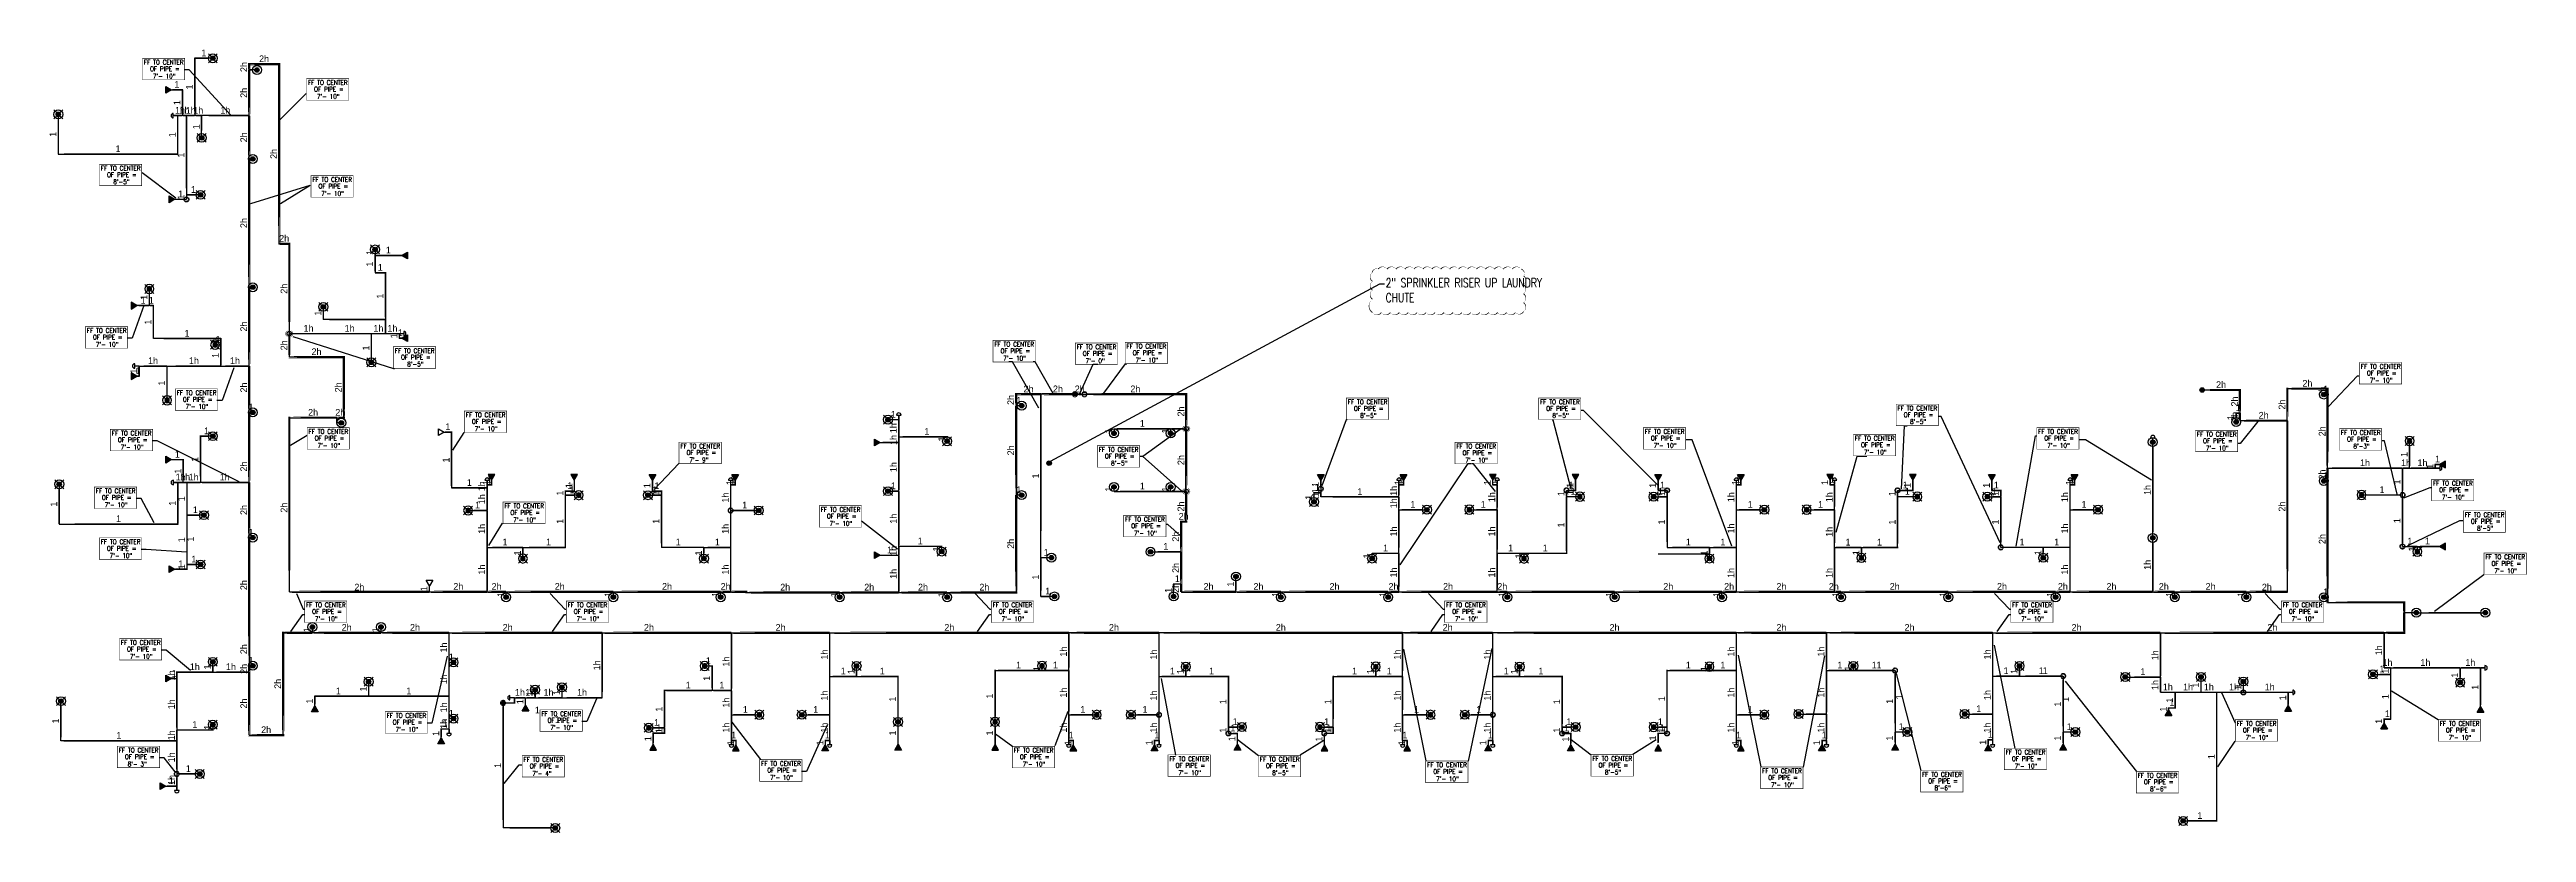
# Model space of a CAD drawing. Header units: inches. Extents: x -4476 to 3539, y -1861 to 3977.
# Drawn here: x -3337 to -12, y 3 to 1054 of the extents above; entities that cross this region are included whole.
import ezdxf
from ezdxf.enums import TextEntityAlignment as Align

# ---------------------------------------------------------------- set-up
doc = ezdxf.new("R2010")
doc.units = ezdxf.units.IN
doc.header["$MEASUREMENT"] = 0
for name, color, linetype in [('Coordination', 1, 'Continuous'), ('details', 7, 'Continuous'), ('headdn', 1, 'Continuous'), ('PIPEBL', 1, 'Continuous'), ('pipemn', 1, 'Continuous'), ('PIPESPC', 1, 'Continuous'), ('REVISION', 7, 'Continuous'), ('spk-cap', 1, 'Continuous'), ('spk-pipedrop', 1, 'Continuous'), ('spk-piperise', 1, 'Continuous'), ('TIDYPIPE', 1, 'Continuous')]:
    doc.layers.add(name, color=color, linetype=linetype)
doc.styles.add('PDA1', font='ROMAND', dxfattribs={"width": 0.755})
doc.styles.add('PIPE', font='PIPE.SHX')
doc.styles.add('ROMANS', font='ROMANS', dxfattribs={"height": 0.25})
doc.dimstyles.get("Standard").update_dxf_attribs({"dimtxt": 0.18, "dimasz": 0.18, "dimexe": 0.18, "dimexo": 0.0625, "dimgap": 0.09, "dimtad": 0, "dimtih": 1, "dimtoh": 1, "dimdec": 4, "dimzin": 0, "dimdsep": 46, "dimtxsty": 'Standard', "dimcen": 0.09, "dimadec": 0, "dimazin": 0, "dimtfac": 1, "dimtdec": 4, "dimtofl": 0, "dimtmove": 0, "dimatfit": 3, "dimfxl": 1, "dimtolj": 1, "dimtzin": 0, "dimarcsym": 0})
doc.dimstyles.new('STANDARD$7', dxfattribs={"dimtxt": 0.09375, "dimasz": 0.125, "dimexe": 0.125, "dimexo": 0.09375, "dimgap": 0.0625, "dimtad": 1, "dimdec": 6, "dimzin": 3, "dimdsep": 46, "dimlunit": 4, "dimtxsty": 'ROMANS', "dimcen": 0.09375, "dimadec": 0, "dimazin": 0, "dimtfac": 0.09375, "dimtdec": 0, "dimtofl": 0, "dimtmove": 0, "dimatfit": 3, "dimfxl": 1, "dimfrac": 2, "dimtolj": 1, "dimtzin": 3, "dimarcsym": 0})

msp = doc.modelspace()

# ---------------------------------------------------------------- texts
at = {"layer": 'Coordination', "style": 'PDA1', "width": 0.755}
for s, p in [('FF TO CENTER', (-3268, 891.3)), ('OF PIPE = ', (-3259.7, 882.5)), ('8\'-5"', (-3251.3, 873.1)), ('FF TO CENTER', (-2873.4, 646.4)), ('OF PIPE = ', (-2865.1, 637.6)), ('8\'-5"', (-2856.7, 628.3)), ('FF TO CENTER', (-1958.1, 651.5)), ('OF PIPE = ', (-1949.9, 642.7)), ('7\'- 0"', (-1946.1, 632.8)), ('FF TO CENTER', (-1594.2, 577.6)), ('OF PIPE = ', (-1585.9, 568.8)), ('8\'-5"', (-1577.5, 559.4)), ('FF TO CENTER', (-1336.1, 577.6)), ('OF PIPE = ', (-1327.9, 568.8)), ('8\'-5"', (-1319.5, 559.4)), ('FF TO CENTER', (-856.2, 569.3)), ('OF PIPE = ', (-847.9, 560.5)), ('8\'-5"', (-839.5, 551.2)), ('FF TO CENTER', (-261, 536.5)), ('OF PIPE = ', (-252.8, 527.6)), ('FF TO CENTER', (-2490, 518.4)), ('OF PIPE = ', (-2481.8, 509.6)), ('7\'- 9"', (-2478, 499.7)), ('FF TO CENTER', (-1928.5, 513.6)), ('OF PIPE = ', (-1920.3, 504.8)), ('8\'-5"', (-1911.9, 495.5)), ('8\'-3"', (-244.3, 518.3)), ('FF TO CENTER', (-94.9, 426.3)), ('OF PIPE = ', (-86.7, 417.4)), ('8\'-5"', (-78.3, 408.1)), ('FF TO CENTER', (-3244, 110.3)), ('OF PIPE = ', (-3235.7, 101.5)), ('FF TO CENTER', (-2700.7, 97.7)), ('FF TO CENTER', (-1712.2, 98.2)), ('FF TO CENTER', (-1265.8, 99)), ('8\'- 3"', (-3232, 91.6)), ('OF PIPE = ', (-2692.4, 88.9)), ('7\'- 4"', (-2688.7, 79)), ('OF PIPE = ', (-1704, 89.3)), ('8\'-5"', (-1695.6, 80)), ('OF PIPE = ', (-1257.5, 90.2)), ('8\'-5"', (-1249.1, 80.8)), ('FF TO CENTER', (-823.3, 77.8)), ('OF PIPE = ', (-815.1, 68.9)), ('FF TO CENTER', (-533.9, 76.4)), ('OF PIPE = ', (-525.6, 67.6)), ('8\'-6"', (-806.6, 59.6)), ('8\'-6"', (-517.2, 58.3))]:
    msp.add_text(s, height=6.3, dxfattribs=at).set_placement(p)
at = {"layer": 'details', "color": 1, "insert": (-1543.4, 714.7), "char_height": 12, "width": 232.701, "attachment_point": 7, "style": 'PDA1'}
msp.add_mtext('2" SPRINKLER RISER UP LAUNDRY CHUTE ', dxfattribs=at)

# ---------------------------------------------------------------- blocks, each defined once
blk = doc.blocks.new('side2')
for p, q in [((0, 0), (7.8, 4.5)), ((7.8, -4.5), (0, 0)), ((7.8, 4.5), (7.8, -4.5))]:
    blk.add_line(p, q)
blk.add_solid([(7.8, -4.5), (0, 0), (7.8, 4.5)])
blk = doc.blocks.new('dpend2')
for p, q in [((-6, -6), (6, 6)), ((6, -6), (-6, 6))]:
    blk.add_line(p, q)
for radius in [6, 3]:
    blk.add_circle((0, 0), radius)
for points in [[(0, 0), (-3, 0), (-2.1, 2.1)], [(0, 0), (-3, 0), (-2.1, -2.1)], [(0, 0), (0, 3), (-2.1, 2.1)], [(0, 0), (0, -3), (-2.1, -2.1)], [(0, 0), (0, 3), (2.1, 2.1)], [(0, 0), (3, 0), (2.1, 2.1)], [(0, 0), (3, 0), (2.1, -2.1)], [(0, 0), (0, -3), (2.1, -2.1)]]:
    blk.add_solid(points)
blk = doc.blocks.new('rise')
blk.add_circle((0, 0), 3)
blk = doc.blocks.new('dpend1')
for radius in [6, 3]:
    blk.add_circle((0, 0), radius)
for points in [[(0, 3), (-2.5, -1.6), (-2.6, 1.4)], [(0, 3), (-2.5, -1.6), (2.5, -1.6)], [(2.5, -1.6), (0, 3), (2.6, 1.5)], [(2.5, -1.6), (-2.5, -1.6), (0, -3)]]:
    blk.add_solid(points)
blk = doc.blocks.new('SIDE1')
for p, q in [((0, 0), (7.8, 4.5)), ((7.8, -4.5), (0, 0)), ((7.8, 4.5), (7.8, -4.5))]:
    blk.add_line(p, q)
blk = doc.blocks.new('drop')
blk.add_circle((0, 0), 3)
for points in [[(0, 3), (-2.5, -1.6), (-2.6, 1.4)], [(0, 3), (-2.5, -1.6), (2.5, -1.6)], [(2.5, -1.6), (0, 3), (2.6, 1.5)], [(2.5, -1.6), (-2.5, -1.6), (0, -3)]]:
    blk.add_solid(points)
blk = doc.blocks.new('PIPESPC')
at = {"layer": 'PIPESPC', "style": 'PIPE', "width": 0.9}
blk.add_attdef('SIZE', text='', height=9, dxfattribs=at).set_placement((0, 4), align=Align.CENTER)
at = {"layer": 'PIPESPC', "style": 'PIPE', "flags": 1}
blk.add_attdef('SCHED', (25.3, 3.9), '', height=9, dxfattribs=at)
blk = doc.blocks.new('CAP')
blk.add_line((0, 3), (0, -3))
blk.add_arc((0, 0), 3, 270, 90)
blk = doc.blocks.new('vvvvbbbbbbbb')
at = {"layer": 'Coordination', "const_width": 0.75}
blk.add_lwpolyline([(2834.9, 1670), (2834.9, 1641.1), (2891.6, 1641.1), (2891.6, 1670), (2834.9, 1670)], dxfattribs=at)
at = {"layer": 'Coordination', "style": 'PDA1', "width": 0.755}
for s, p in [('FF TO CENTER', (2836.8, 1661.6)), ('OF PIPE = ', (2845, 1652.7)), ('7\'- 10"', (2848.8, 1642.9))]:
    blk.add_text(s, height=6.3, dxfattribs=at).set_placement(p)
blk = doc.blocks.new('TIDYRUN')
at = {"const_width": 0.5}
blk.add_lwpolyline([(-2.8, 2.8, -2.414214), (-2.8, -2.8, -1.737895)], format="xyb", dxfattribs=at)
blk = doc.blocks.new('TIDYDROP')
at = {"const_width": 0.5}
for points in [[(-2.2, 3.8, 0.737034), (-2.2, -3.8)], [(2.2, 3.8, -0.737034), (2.2, -3.8)]]:
    blk.add_lwpolyline(points, format="xyb", dxfattribs=at)

# ---------------------------------------------------------------- linework, layer by layer
at = {"layer": 'Coordination', "const_width": 0.75}
for points in [[(-3269.8, 899.7), (-3269.8, 870.9), (-3213.2, 870.9), (-3213.2, 899.7), (-3269.8, 899.7)], [(-2875.3, 654.9), (-2875.3, 626), (-2818.6, 626), (-2818.6, 654.9), (-2875.3, 654.9)], [(-1960, 660), (-1960, 631.1), (-1903.3, 631.1), (-1903.3, 660), (-1960, 660)], [(-1596.1, 586), (-1596.1, 557.2), (-1539.4, 557.2), (-1539.4, 586), (-1596.1, 586)], [(-1338, 586), (-1338, 557.2), (-1281.4, 557.2), (-1281.4, 586), (-1338, 586)], [(-858.1, 577.8), (-858.1, 548.9), (-801.4, 548.9), (-801.4, 577.8), (-858.1, 577.8)], [(-262.9, 544.9), (-262.9, 516), (-206.2, 516), (-206.2, 544.9), (-262.9, 544.9)], [(-2491.9, 526.8), (-2491.9, 498), (-2435.2, 498), (-2435.2, 526.8), (-2491.9, 526.8)], [(-1930.4, 522.1), (-1930.4, 493.2), (-1873.7, 493.2), (-1873.7, 522.1), (-1930.4, 522.1)], [(-96.8, 434.7), (-96.8, 405.8), (-40.2, 405.8), (-40.2, 434.7), (-96.8, 434.7)], [(-3245.8, 118.8), (-3245.8, 89.9), (-3189.2, 89.9), (-3189.2, 118.8), (-3245.8, 118.8)], [(-2702.5, 106.1), (-2702.5, 77.3), (-2645.9, 77.3), (-2645.9, 106.1), (-2702.5, 106.1)], [(-1714.1, 106.6), (-1714.1, 77.7), (-1657.4, 77.7), (-1657.4, 106.6), (-1714.1, 106.6)], [(-1267.7, 107.4), (-1267.7, 78.6), (-1211, 78.6), (-1211, 107.4), (-1267.7, 107.4)], [(-825.2, 86.2), (-825.2, 57.3), (-768.5, 57.3), (-768.5, 86.2), (-825.2, 86.2)], [(-535.8, 84.9), (-535.8, 56), (-479.1, 56), (-479.1, 84.9), (-535.8, 84.9)]]:
    msp.add_lwpolyline(points, dxfattribs=at)
at = {"layer": 'PIPEBL'}
for p, q in [((-3117.7, 1042), (-3141.9, 1042)), ((-3141.9, 1042), (-3141.9, 965)), ((-3173.2, 999.7), (-3158.6, 999.7)), ((-3158.6, 999.7), (-3158.6, 965)), ((-3058.5, 1026.3), (-3069, 1026.3)), ((-3325.2, 966.7), (-3325.2, 913.3)), ((-3164.8, 965), (-3170.8, 965)), ((-3158.6, 965), (-3164.8, 965)), ((-3164.8, 913.3), (-3164.8, 965)), ((-3153.1, 965), (-3158.6, 965)), ((-3141.9, 965), (-3153.1, 965)), ((-3153.1, 965), (-3153.1, 858.7)), ((-3132.7, 965), (-3141.9, 965)), ((-3069, 965), (-3132.7, 965)), ((-3132.7, 935.2), (-3132.7, 965)), ((-3325.2, 913.3), (-3164.8, 913.3)), ((-3064, 906.9), (-3069, 906.9)), ((-3168.7, 852.7), (-3153.1, 852.7)), ((-3153.1, 858.7), (-3153.1, 852.7)), ((-3134.2, 858.7), (-3153.1, 858.7)), ((-2899.9, 785.4), (-2899.9, 777.4)), ((-2899.9, 777.4), (-2899.9, 754.2)), ((-2864.4, 777.4), (-2899.9, 777.4)), ((-3203, 732.5), (-3203, 710)), ((-3064, 734.7), (-3069, 734.7)), ((-2899.9, 754.2), (-2885.9, 754.2)), ((-2885.9, 754.2), (-2885.9, 691.3)), ((-3203, 710), (-3219.6, 710)), ((-3197.5, 710), (-3203, 710)), ((-3197.5, 665.7), (-3197.5, 710)), ((-2969.4, 708.4), (-2969.4, 691.3)), ((-3107, 665.7), (-3197.5, 665.7)), ((-3107, 657.5), (-3107, 665.7)), ((-3015, 672.4), (-2904.9, 672.4)), ((-2885.9, 691.3), (-2969.4, 691.3)), ((-2904.9, 633.9), (-2904.9, 672.4)), ((-2904.9, 672.4), (-2885.9, 672.4)), ((-2885.9, 691.3), (-2885.9, 672.4)), ((-2885.9, 672.4), (-2867.4, 672.4)), ((-2867.4, 672.4), (-2867.4, 666.4)), ((-2867.4, 672.4), (-2861.4, 672.4)), ((-2864.4, 666.4), (-2867.4, 666.4)), ((-3114.6, 657.5), (-3107, 657.5)), ((-3107, 629), (-3107, 657.5)), ((-3216.6, 629), (-3222.6, 629)), ((-3219.6, 615.5), (-3216.6, 615.5)), ((-3216.6, 629), (-3216.6, 615.5)), ((-3216.6, 629), (-3179.1, 629)), ((-3179.1, 583), (-3179.1, 629)), ((-3179.1, 629), (-3107, 629)), ((-3107, 629), (-3069, 629)), ((-3064, 566.7), (-3069, 566.7)), ((-2032, 575.7), (-2039.4, 575.7)), ((-2006, 371.7), (-2006, 591.1)), ((-401.7, 553.8), (-401.7, 565.8)), ((-401.7, 565.8), (-396.6, 565.8)), ((-284, 590.7), (-279, 590.7)), ((-3117.7, 534.8), (-3134.4, 534.8)), ((-3134.4, 534.8), (-3134.4, 472.7)), ((-2951.2, 552.8), (-2951.2, 559.6)), ((-2945.2, 552.8), (-2951.2, 552.8)), ((-2807, 540.3), (-2797.3, 540.3)), ((-2797.3, 540.3), (-2797.3, 465.4)), ((-2211.3, 557), (-2196.9, 557)), ((-2196.9, 557), (-2196.9, 563)), ((-2196.9, 534), (-2196.9, 557)), ((-2196.9, 534), (-2132, 534)), ((-2196.9, 526.5), (-2196.9, 534)), ((-2132, 528), (-2132, 534)), ((-1908, 544.7), (-1832, 544.7)), ((-1908, 544.7), (-1908, 538.7)), ((-1832, 544.7), (-1832, 538.7)), ((-1832, 544.7), (-1811, 544.7)), ((-513.6, 526.8), (-513.6, 532.8)), ((-3173.2, 503.3), (-3157.4, 503.3)), ((-3157.4, 472.7), (-3157.4, 503.3)), ((-2221.8, 526.5), (-2196.9, 526.5)), ((-2196.9, 461), (-2196.9, 526.5)), ((-513.6, 398.3), (-513.6, 526.8)), ((-168.9, 491.9), (-168.9, 528.4)), ((-3323.9, 470.3), (-3323.9, 416.9)), ((-3164.7, 472.7), (-3170.7, 472.7)), ((-3157.4, 472.7), (-3164.7, 472.7)), ((-3164.7, 416.9), (-3164.7, 472.7)), ((-3152.4, 472.7), (-3157.4, 472.7)), ((-3134.4, 472.7), (-3152.4, 472.7)), ((-3152.4, 472.7), (-3152.4, 428.8)), ((-3069, 472.7), (-3134.4, 472.7)), ((-2749.5, 469.6), (-2749.5, 475.6)), ((-2749.5, 465.4), (-2749.5, 469.6)), ((-2749.5, 469.6), (-2743.5, 469.6)), ((-2743.5, 469.6), (-2743.5, 475.6)), ((-2632.5, 475.6), (-2632.5, 461.1)), ((-2527.5, 475.6), (-2527.5, 461.1)), ((-2422.5, 469.6), (-2422.5, 475.6)), ((-2422.5, 435.1), (-2422.5, 469.6)), ((-2422.5, 469.6), (-2416.5, 469.6)), ((-2416.5, 469.6), (-2416.5, 475.6)), ((-1908, 460.7), (-1908, 466.7)), ((-1832, 460.7), (-1832, 466.7)), ((-1630.5, 475.6), (-1630.5, 464.3)), ((-1525.5, 469.6), (-1525.5, 475.6)), ((-1525.5, 453.2), (-1525.5, 469.6)), ((-1525.5, 469.6), (-1519.5, 469.6)), ((-1519.5, 469.6), (-1519.5, 475.6)), ((-1399.6, 469.6), (-1399.6, 475.6)), ((-1399.6, 469.6), (-1393.6, 469.6)), ((-1393.6, 469.6), (-1393.6, 475.6)), ((-1393.6, 436.1), (-1393.6, 469.6)), ((-1288.6, 475.6), (-1288.6, 462)), ((-1177.6, 475.6), (-1177.6, 462)), ((-1072.6, 469.6), (-1072.6, 475.6)), ((-1072.6, 436.1), (-1072.6, 469.6)), ((-1072.6, 469.6), (-1066.6, 469.6)), ((-1066.6, 469.6), (-1066.6, 475.6)), ((-946.7, 469.6), (-946.7, 475.6)), ((-946.7, 469.6), (-940.7, 469.6)), ((-940.7, 469.6), (-940.7, 475.6)), ((-940.7, 436.1), (-940.7, 469.6)), ((-835.7, 475.6), (-835.7, 462)), ((-729.6, 475.6), (-729.6, 462)), ((-624.6, 469.6), (-624.6, 475.6)), ((-624.6, 436.1), (-624.6, 469.6)), ((-624.6, 469.6), (-618.6, 469.6)), ((-618.6, 469.6), (-618.6, 475.6)), ((-284, 474.7), (-279, 474.7)), ((-279, 491.9), (-178.4, 491.9)), ((-178.4, 491.9), (-168.9, 491.9)), ((-178.4, 455.9), (-178.4, 491.9)), ((-168.9, 491.9), (-134.4, 491.9)), ((-134.4, 491.9), (-134.4, 496.9)), ((-134.4, 496.9), (-128.4, 496.9)), ((-134.4, 491.9), (-128.4, 491.9)), ((-2797.3, 465.4), (-2749.5, 465.4)), ((-2775, 435.1), (-2749.5, 435.1)), ((-2749.5, 435.1), (-2749.5, 465.4)), ((-2749.5, 385.6), (-2749.5, 435.1)), ((-2644.5, 455.6), (-2644.5, 461.1)), ((-2644.5, 461.1), (-2632.5, 461.1)), ((-2644.5, 385.6), (-2644.5, 455.6)), ((-2626.5, 455.6), (-2644.5, 455.6)), ((-2533.5, 455.6), (-2515.5, 455.6)), ((-2515.5, 461.1), (-2527.5, 461.1)), ((-2515.5, 461.1), (-2515.5, 455.6)), ((-2515.5, 455.6), (-2515.5, 385.6)), ((-2422.5, 435.1), (-2385, 435.1)), ((-2422.5, 385.6), (-2422.5, 435.1)), ((-2211.3, 461), (-2196.9, 461)), ((-2196.9, 387), (-2196.9, 461)), ((-2032, 455.7), (-2039.4, 455.7)), ((-1908, 460.7), (-1832, 460.7)), ((-1832, 460.7), (-1811, 460.7)), ((-1639.5, 446.6), (-1639.5, 458.9)), ((-1639.5, 458.9), (-1630.5, 458.9)), ((-1630.5, 464.3), (-1630.5, 458.9)), ((-1630.5, 458.9), (-1630.5, 453.2)), ((-1525.5, 453.2), (-1630.5, 453.2)), ((-1525.5, 436.1), (-1525.5, 453.2)), ((-1525.5, 436.1), (-1488, 436.1)), ((-1525.5, 377.6), (-1525.5, 436.1)), ((-1431.1, 436.1), (-1393.6, 436.1)), ((-1393.6, 377.6), (-1393.6, 436.1)), ((-1300.6, 462), (-1288.6, 462)), ((-1300.6, 462), (-1300.6, 453.6)), ((-1300.6, 453.6), (-1300.6, 377.6)), ((-1282.6, 453.6), (-1300.6, 453.6)), ((-1183.6, 453.6), (-1165.6, 453.6)), ((-1165.6, 462), (-1177.6, 462)), ((-1165.6, 462), (-1165.6, 453.6)), ((-1165.6, 453.6), (-1165.6, 385.6)), ((-1072.6, 436.1), (-1035.1, 436.1)), ((-1072.6, 385.6), (-1072.6, 436.1)), ((-978.2, 436.1), (-940.7, 436.1)), ((-940.7, 376.6), (-940.7, 436.1)), ((-856.2, 453.6), (-856.2, 462)), ((-856.2, 462), (-835.7, 462)), ((-856.2, 385.4), (-856.2, 453.6)), ((-829.7, 453.6), (-856.2, 453.6)), ((-735.6, 453.6), (-717.6, 453.6)), ((-717.6, 462), (-729.6, 462)), ((-717.6, 453.6), (-717.6, 462)), ((-717.6, 385.6), (-717.6, 453.6)), ((-624.6, 436.1), (-587.1, 436.1)), ((-624.6, 385.6), (-624.6, 436.1)), ((-233.4, 455.9), (-178.4, 455.9)), ((-178.4, 386.9), (-178.4, 455.9)), ((-3323.9, 416.9), (-3164.7, 416.9)), ((-3152.4, 428.8), (-3152.4, 362.6)), ((-3129.7, 428.8), (-3152.4, 428.8)), ((-3064, 398.7), (-3069, 398.7)), ((-2749.5, 326), (-2749.5, 385.6)), ((-2749.5, 385.6), (-2701.5, 385.6)), ((-2701.5, 370.6), (-2701.5, 385.6)), ((-2701.5, 385.6), (-2644.5, 385.6)), ((-2458.5, 385.6), (-2515.5, 385.6)), ((-2458.5, 370.6), (-2458.5, 385.6)), ((-2458.5, 385.6), (-2422.5, 385.6)), ((-2422.5, 326), (-2422.5, 385.6)), ((-2221.8, 375), (-2196.9, 375)), ((-2196.9, 375), (-2196.9, 387)), ((-2196.9, 387), (-2139.3, 387)), ((-2196.9, 325), (-2196.9, 375)), ((-2139.3, 380), (-2139.3, 387)), ((-2006, 319.7), (-2006, 371.7)), ((-1992, 371.7), (-2006, 371.7)), ((-1859, 379.7), (-1818, 379.7)), ((-1561.5, 377.6), (-1525.5, 377.6)), ((-1561.5, 370.6), (-1561.5, 377.6)), ((-1525.5, 326), (-1525.5, 377.6)), ((-1393.6, 326), (-1393.6, 377.6)), ((-1393.6, 377.6), (-1357.6, 377.6)), ((-1357.6, 370.6), (-1357.6, 377.6)), ((-1357.6, 377.6), (-1300.6, 377.6)), ((-1108.6, 376.6), (-1177.6, 376.6)), ((-1165.6, 385.6), (-1108.6, 385.6)), ((-1108.6, 385.6), (-1072.6, 385.6)), ((-1108.6, 370.6), (-1108.6, 385.6)), ((-1072.6, 326), (-1072.6, 385.6)), ((-940.7, 385.4), (-904.7, 385.4)), ((-940.7, 326), (-940.7, 376.6)), ((-904.7, 385.4), (-856.2, 385.4)), ((-904.7, 371.6), (-904.7, 385.4)), ((-660.6, 385.6), (-717.6, 385.6)), ((-624.6, 385.6), (-660.6, 385.6)), ((-660.6, 371.6), (-660.6, 385.6)), ((-624.6, 326), (-624.6, 385.6)), ((-513.6, 326), (-513.6, 398.3)), ((-178.4, 386.9), (-158.4, 386.9)), ((-158.4, 386.9), (-128.4, 386.9)), ((-158.4, 379.9), (-158.4, 386.9)), ((-3168.7, 356.3), (-3152.4, 356.3)), ((-3152.4, 362.6), (-3152.4, 356.3)), ((-3134.2, 362.6), (-3152.4, 362.6)), ((-2827, 326), (-2827, 334)), ((-1828, 319.7), (-1828, 336.4)), ((-1818, 336.4), (-1828, 336.4)), ((-1744.3, 326), (-1744.3, 346.5)), ((-2724, 318.7), (-2724, 326)), ((-2580, 318.7), (-2580, 326)), ((-2436, 318.7), (-2436, 326)), ((-2276.3, 318.7), (-2276.3, 325)), ((-2132, 318.7), (-2132, 325)), ((-1988, 319.7), (-2006, 319.7)), ((-1684, 318.7), (-1684, 326)), ((-1540, 318.7), (-1540, 326)), ((-1380, 318.7), (-1380, 326)), ((-1236, 318.7), (-1236, 326)), ((-1092, 318.7), (-1092, 326)), ((-932, 318.7), (-932, 326)), ((-788, 318.7), (-788, 326)), ((-644, 318.7), (-644, 326)), ((-484, 318.7), (-484, 326)), ((-388, 318.7), (-388, 326)), ((-284, 318.7), (-279, 318.7)), ((-2984, 278.7), (-2984, 271)), ((-2892, 278.7), (-2892, 271)), ((-2800.6, 231.3), (-2800.6, 271)), ((-2595, 183.7), (-2595, 271)), ((-2421.5, 193.5), (-2421.5, 271)), ((-2289.6, 212.4), (-2289.6, 271)), ((-1968.6, 220.4), (-1968.6, 271)), ((-1847.6, 212.4), (-1847.6, 271)), ((-1520.6, 212.4), (-1520.6, 271)), ((-1399.6, 212.4), (-1399.6, 271)), ((-1072.6, 220.4), (-1072.6, 271)), ((-951.6, 220.4), (-951.6, 271)), ((-728.5, 212.9), (-728.5, 271)), ((-503.3, 211.6), (-503.3, 271)), ((-203, 223.9), (-203, 271)), ((-159.8, 297.9), (-176, 297.9)), ((-159.8, 297.9), (-67.2, 297.9)), ((-3173.2, 209.5), (-3166, 209.5)), ((-3117.7, 218.2), (-3166, 218.2)), ((-3166, 218.2), (-3166, 209.5)), ((-3166, 209.5), (-3166, 140.6)), ((-3128.2, 218.2), (-3117.7, 218.2)), ((-3117.7, 218.2), (-3117.7, 232)), ((-3117.7, 218.2), (-3069, 218.2)), ((-3064, 226.7), (-3069, 226.7)), ((-2908.6, 205.3), (-2908.6, 185.8)), ((-2800.6, 185.8), (-2800.6, 231.3)), ((-2800.6, 231.3), (-2794.6, 231.3)), ((-2457.5, 226.4), (-2447.5, 226.4)), ((-2447.5, 226.4), (-2447.5, 193.5)), ((-2289.6, 160.9), (-2289.6, 212.4)), ((-2289.6, 212.4), (-2253.6, 212.4)), ((-2253.6, 212.4), (-2253.6, 226.4)), ((-2253.6, 212.4), (-2197.9, 212.4)), ((-2197.9, 151.4), (-2197.9, 212.4)), ((-2067.6, 220.4), (-2004.6, 220.4)), ((-2067.6, 151.4), (-2067.6, 220.4)), ((-2004.6, 220.4), (-2004.6, 226.4)), ((-2004.6, 220.4), (-1968.6, 220.4)), ((-1968.6, 160.9), (-1968.6, 220.4)), ((-1847.6, 160.9), (-1847.6, 212.4)), ((-1847.6, 212.4), (-1811.6, 212.4)), ((-1811.6, 212.4), (-1811.6, 225.4)), ((-1811.6, 212.4), (-1754.4, 212.4)), ((-1754.4, 144.4), (-1754.4, 212.4)), ((-1613.6, 212.4), (-1556.6, 212.4)), ((-1613.6, 144.4), (-1613.6, 212.4)), ((-1556.6, 212.4), (-1556.6, 225.4)), ((-1556.6, 212.4), (-1520.6, 212.4)), ((-1520.6, 160.9), (-1520.6, 212.4)), ((-1399.6, 160.9), (-1399.6, 212.4)), ((-1399.6, 212.4), (-1363.6, 212.4)), ((-1363.6, 212.4), (-1363.6, 225.4)), ((-1363.6, 212.4), (-1306.4, 212.4)), ((-1306.4, 144.4), (-1306.4, 212.4)), ((-1165.6, 220.4), (-1108.6, 220.4)), ((-1165.6, 144.4), (-1165.6, 220.4)), ((-1108.6, 220.4), (-1108.6, 225.4)), ((-1108.6, 220.4), (-1072.6, 220.4)), ((-1072.6, 160.9), (-1072.6, 220.4)), ((-951.6, 161.9), (-951.6, 220.4)), ((-951.6, 220.4), (-915.6, 220.4)), ((-915.6, 226.4), (-915.6, 220.4)), ((-915.6, 220.4), (-859.6, 220.4)), ((-859.6, 220.4), (-859.6, 137.7)), ((-728.5, 161.9), (-728.5, 212.9)), ((-728.5, 212.9), (-692.5, 212.9)), ((-692.5, 212.9), (-692.5, 226.4)), ((-692.5, 212.9), (-634, 212.9)), ((-634, 212.9), (-634, 137.7)), ((-550.6, 211.6), (-503.3, 211.6)), ((-503.3, 191.1), (-503.3, 211.6)), ((-448.8, 191.1), (-448.8, 211.6)), ((-392, 191.1), (-392, 205.6)), ((-218, 215.2), (-194.2, 215.2)), ((-203, 223.9), (-194.2, 223.9)), ((-194.2, 223.9), (-101, 223.9)), ((-194.2, 215.2), (-194.2, 223.9)), ((-194.2, 155.2), (-194.2, 215.2)), ((-101, 223.9), (-73.7, 223.9)), ((-101, 204.2), (-101, 223.9)), ((-73.7, 171.7), (-73.7, 223.9)), ((-73.7, 223.9), (-67.7, 223.9)), ((-3321.6, 126), (-3321.6, 179.2)), ((-2980.6, 185.8), (-2917.6, 185.8)), ((-2980.6, 172.8), (-2980.6, 185.8)), ((-2917.6, 185.8), (-2908.6, 185.8)), ((-2908.6, 185.8), (-2800.6, 185.8)), ((-2800.6, 155.8), (-2800.6, 185.8)), ((-2728, 176.8), (-2712.8, 176.8)), ((-2728, 176.8), (-2728, 9)), ((-2712.8, 183.8), (-2718.8, 183.8)), ((-2712.8, 183.8), (-2712.8, 176.8)), ((-2712.8, 183.8), (-2698.1, 183.8)), ((-2698.1, 183.8), (-2685.1, 183.8)), ((-2698.1, 173.4), (-2698.1, 183.8)), ((-2685.1, 194.5), (-2685.1, 183.8)), ((-2685.1, 183.8), (-2649.1, 183.8)), ((-2649.1, 197.8), (-2649.1, 183.8)), ((-2649.1, 183.8), (-2595, 183.8)), ((-2447.5, 193.5), (-2511.5, 193.5)), ((-2511.5, 143.4), (-2511.5, 193.5)), ((-2421.5, 193.5), (-2447.5, 193.5)), ((-2421.5, 160.9), (-2421.5, 193.5)), ((-503.3, 191.1), (-483.6, 191.1)), ((-492.3, 167.1), (-492.3, 170.1)), ((-492.3, 170.1), (-483.6, 170.1)), ((-483.6, 170.1), (-483.6, 191.1)), ((-483.6, 191.1), (-448.8, 191.1)), ((-448.8, 191.1), (-427.8, 191.1)), ((-427.8, 191.1), (-392, 191.1)), ((-427.8, 18.5), (-427.8, 191.1)), ((-392, 191.1), (-331.8, 191.1)), ((-331.8, 173.1), (-331.8, 191.1)), ((-331.8, 191.1), (-325.8, 191.1)), ((-3166, 140.6), (-3166, 126)), ((-3166, 140.6), (-3117.7, 140.6)), ((-3117.7, 147.7), (-3117.7, 140.6)), ((-2800.6, 141.8), (-2811.1, 141.8)), ((-2811.1, 129.8), (-2811.1, 141.8)), ((-2800.6, 141.8), (-2800.6, 155.8)), ((-2794.6, 155.8), (-2800.6, 155.8)), ((-2800.6, 141.8), (-2800.6, 135.8)), ((-2532.5, 143.4), (-2511.5, 143.4)), ((-2526.5, 136.3), (-2511.5, 136.3)), ((-2526.5, 121.4), (-2526.5, 136.3)), ((-2511.5, 136.3), (-2511.5, 143.4)), ((-2421.5, 126.4), (-2421.5, 160.9)), ((-2421.5, 160.9), (-2384, 160.9)), ((-2327.1, 160.9), (-2289.6, 160.9)), ((-2289.6, 126.4), (-2289.6, 160.9)), ((-2197.9, 121.4), (-2197.9, 151.4)), ((-2067.6, 121.4), (-2067.6, 151.4)), ((-1968.6, 126.4), (-1968.6, 160.9)), ((-1968.6, 160.9), (-1931.1, 160.9)), ((-1885.1, 160.9), (-1847.6, 160.9)), ((-1847.6, 126.4), (-1847.6, 160.9)), ((-1754.4, 136), (-1754.4, 144.4)), ((-1736.4, 144.4), (-1754.4, 144.4)), ((-1754.4, 136), (-1742.4, 136)), ((-1742.4, 121.4), (-1742.4, 136)), ((-1631.6, 144.4), (-1613.6, 144.4)), ((-1625.6, 120.4), (-1625.6, 136)), ((-1613.6, 136), (-1625.6, 136)), ((-1613.6, 136), (-1613.6, 144.4)), ((-1520.6, 126.4), (-1520.6, 160.9)), ((-1520.6, 160.9), (-1483.1, 160.9)), ((-1437.1, 160.9), (-1399.6, 160.9)), ((-1399.6, 126.4), (-1399.6, 160.9)), ((-1306.4, 136), (-1306.4, 144.4)), ((-1288.4, 144.4), (-1306.4, 144.4)), ((-1306.4, 136), (-1294.6, 136)), ((-1294.6, 120.4), (-1294.6, 136)), ((-1183.6, 144.4), (-1165.6, 144.4)), ((-1177.6, 123.4), (-1177.6, 136)), ((-1165.6, 136), (-1177.6, 136)), ((-1165.6, 136), (-1165.6, 144.4)), ((-1072.6, 126.4), (-1072.6, 160.9)), ((-1072.6, 160.9), (-1035.1, 160.9)), ((-989.1, 161.9), (-951.6, 161.9)), ((-951.6, 126.4), (-951.6, 161.9)), ((-859.6, 137.7), (-859.6, 121.3)), ((-843.2, 137.7), (-859.6, 137.7)), ((-766, 161.9), (-728.5, 161.9)), ((-728.5, 127.4), (-728.5, 161.9)), ((-634, 137.7), (-634, 121.3)), ((-617.6, 137.7), (-634, 137.7)), ((-203, 149.2), (-203, 155.2)), ((-203, 155.2), (-194.2, 155.2)), ((-3166, 126), (-3321.6, 126)), ((-3166, 126), (-3166, 81.5)), ((-2421.5, 126.4), (-2415.5, 126.4)), ((-2421.5, 126.4), (-2421.5, 120.4)), ((-2415.5, 126.4), (-2415.5, 120.4)), ((-2295.6, 126.4), (-2289.6, 126.4)), ((-2295.6, 126.4), (-2295.6, 120.4)), ((-2289.6, 126.4), (-2289.6, 120.4)), ((-1968.6, 126.4), (-1962.6, 126.4)), ((-1968.6, 126.4), (-1968.6, 120.4)), ((-1962.6, 126.4), (-1962.6, 120.4)), ((-1853.6, 126.4), (-1847.6, 126.4)), ((-1853.6, 126.4), (-1853.6, 120.4)), ((-1847.6, 126.4), (-1847.6, 120.4)), ((-1520.6, 126.4), (-1514.6, 126.4)), ((-1520.6, 126.4), (-1520.6, 120.4)), ((-1514.6, 126.4), (-1514.6, 120.4)), ((-1405.6, 126.4), (-1399.6, 126.4)), ((-1405.6, 126.4), (-1405.6, 120.4)), ((-1399.6, 126.4), (-1399.6, 120.4)), ((-1072.6, 126.4), (-1066.6, 126.4)), ((-1072.6, 126.4), (-1072.6, 120.4)), ((-1066.6, 126.4), (-1066.6, 120.4)), ((-957.6, 126.4), (-951.6, 126.4)), ((-957.6, 126.4), (-957.6, 120.4)), ((-951.6, 126.4), (-951.6, 120.4)), ((-734.5, 127.4), (-728.5, 127.4)), ((-734.5, 120.4), (-734.5, 127.4)), ((-728.5, 120.4), (-728.5, 127.4)), ((-3166, 81.5), (-3166, 65.2)), ((-3135.2, 81.5), (-3166, 81.5)), ((-3180.7, 65.2), (-3166, 65.2)), ((-3166, 65.2), (-3166, 59.2)), ((-2658.1, 9), (-2728, 9)), ((-472.8, 18.5), (-427.8, 18.5))]:
    msp.add_line(p, q, dxfattribs=at)
at = {"layer": 'pipemn'}
for p, q in [((-3069, 1026.3), (-3069, 1034.1)), ((-3028.8, 1034.1), (-3069, 1034.1)), ((-3028.8, 793.1), (-3028.8, 1034.1)), ((-3069, 965), (-3069, 1026.3)), ((-3069, 906.9), (-3069, 965)), ((-3069, 734.7), (-3069, 906.9)), ((-3015, 793.1), (-3028.8, 793.1)), ((-3015, 672.4), (-3015, 793.1)), ((-3069, 629), (-3069, 734.7)), ((-3015, 641), (-3015, 672.4)), ((-2942, 641), (-3015, 641)), ((-2942, 559.6), (-2942, 641)), ((-3069, 566.7), (-3069, 629)), ((-333, 598.6), (-279, 598.6)), ((-333, 555.7), (-333, 598.6)), ((-279, 590.7), (-279, 598.6)), ((-3069, 472.7), (-3069, 566.7)), ((-2039.4, 591.1), (-2039.4, 575.7)), ((-2006, 591.1), (-2039.4, 591.1)), ((-2039.4, 575.7), (-2039.4, 455.7)), ((-1960.5, 591.1), (-2006, 591.1)), ((-1960.5, 591.1), (-1947.6, 591.1)), ((-1947.6, 591.1), (-1811, 591.1)), ((-1811, 544.7), (-1811, 591.1)), ((-447.3, 596.8), (-396.6, 596.8)), ((-396.6, 596.8), (-396.6, 565.8)), ((-396.6, 565.8), (-396.6, 555.7)), ((-279, 491.9), (-279, 590.7)), ((-3015, 552.8), (-3015, 559.6)), ((-3015, 559.6), (-2951.2, 559.6)), ((-3015, 326), (-3015, 552.8)), ((-2951.2, 559.6), (-2942, 559.6)), ((-1811, 460.7), (-1811, 544.7)), ((-396.6, 555.7), (-333, 555.7)), ((-333, 555.7), (-333, 325)), ((-3069, 398.7), (-3069, 472.7)), ((-279, 474.7), (-279, 491.9)), ((-279, 474.7), (-279, 318.7)), ((-2039.4, 455.7), (-2039.4, 325)), ((-1811, 420.1), (-1811, 460.7)), ((-1818, 420.1), (-1811, 420.1)), ((-1818, 379.7), (-1818, 420.1)), ((-3069, 271), (-3069, 398.7)), ((-1818, 336.4), (-1818, 379.7)), ((-1818, 326), (-1818, 336.4)), ((-3015, 326), (-2827, 326)), ((-2827, 326), (-2749.5, 326)), ((-2749.5, 326), (-2724, 326)), ((-2724, 326), (-2580, 326)), ((-2580, 326), (-2436, 326)), ((-2436, 326), (-2422.5, 326)), ((-2422.5, 326), (-2401.7, 326)), ((-2401.7, 326), (-2401.7, 325)), ((-2401.7, 325), (-2276.3, 325)), ((-2276.3, 325), (-2196.9, 325)), ((-2196.9, 325), (-2132, 325)), ((-2132, 325), (-2039.4, 325)), ((-1818, 326), (-1744.3, 326)), ((-1744.3, 326), (-1684, 326)), ((-1684, 326), (-1540, 326)), ((-1540, 326), (-1525.5, 326)), ((-1525.5, 326), (-1393.6, 326)), ((-1393.6, 326), (-1380, 326)), ((-1380, 326), (-1236, 326)), ((-1236, 326), (-1092, 326)), ((-1092, 326), (-1072.6, 326)), ((-1072.6, 326), (-940.7, 326)), ((-940.7, 326), (-932, 326)), ((-932, 326), (-788, 326)), ((-788, 326), (-644, 326)), ((-644, 326), (-624.6, 326)), ((-624.6, 326), (-513.6, 326)), ((-513.6, 326), (-484, 326)), ((-484, 326), (-388, 326)), ((-388, 326), (-333, 326)), ((-279, 318.7), (-279, 311.8)), ((-279, 311.8), (-176, 311.8)), ((-176, 311.8), (-176, 297.9)), ((-3069, 271), (-3069, 226.7)), ((-2984, 271), (-3023.3, 271)), ((-3023.3, 133.7), (-3023.3, 271)), ((-2892, 271), (-2984, 271)), ((-2800.6, 271), (-2892, 271)), ((-2800.6, 271), (-2643.1, 271)), ((-2643.1, 271), (-2595, 271)), ((-2595, 271), (-2421.5, 271)), ((-2421.5, 271), (-2289.6, 271)), ((-2289.6, 271), (-1968.6, 271)), ((-1847.6, 271), (-1968.6, 271)), ((-1520.6, 271), (-1847.6, 271)), ((-1399.6, 271), (-1520.6, 271)), ((-1072.6, 271), (-1399.6, 271)), ((-951.6, 271), (-1072.6, 271)), ((-728.5, 271), (-951.6, 271)), ((-728.5, 271), (-503.3, 271)), ((-503.3, 271), (-203, 271)), ((-176, 271), (-203, 271)), ((-176, 297.9), (-176, 271)), ((-3069, 218.2), (-3069, 226.7)), ((-3069, 133.7), (-3069, 218.2)), ((-3069, 133.7), (-3023.3, 133.7))]:
    msp.add_line(p, q, dxfattribs=at)
at = {"layer": 'REVISION', "color": 1}
msp.add_lwpolyline([(-1561.1, 700.8, 0, 1.2, 0.520567), (-1549.1, 700.8, 0, 1.2, 0.520567), (-1537.1, 700.8, 0, 1.2, 0.520567), (-1525.1, 700.8, 0, 1.2, 0.520567), (-1513.1, 700.8, 0, 1.2, 0.520567), (-1501.1, 700.8, 0, 1.2, 0.520567), (-1489.1, 700.8, 0, 1.2, 0.520567), (-1477.1, 700.8, 0, 1.2, 0.520567), (-1465.1, 700.8, 0, 1.2, 0.520567), (-1453.1, 700.8, 0, 1.2, 0.520567), (-1441.1, 700.8, 0, 1.2, 0.520567), (-1429.1, 700.8, 0, 1.2, 0.520567), (-1417.1, 700.8, 0, 1.2, 0.520567), (-1405.1, 700.8, 0, 1.2, 0.520567), (-1393.1, 700.8, 0, 1.2, 0.520567), (-1381.1, 700.8, 0, 1.2, 0.520567), (-1369.1, 700.8, 0, 1.2, 0.520567), (-1358.3, 702, 0, 1.2, 0.520567), (-1358.3, 714, 0, 1.2, 0.520567), (-1358.3, 726, 0, 1.2, 0.520567), (-1358.3, 738, 0, 1.2, 0.520567), (-1358.3, 750, 0, 1.2, 0.520567), (-1361.4, 759, 0, 1.2, 0.520567), (-1373.4, 759, 0, 1.2, 0.520567), (-1385.4, 759, 0, 1.2, 0.520567), (-1397.4, 759, 0, 1.2, 0.520567), (-1409.4, 759, 0, 1.2, 0.520567), (-1421.4, 759, 0, 1.2, 0.520567), (-1433.4, 759, 0, 1.2, 0.520567), (-1445.4, 759, 0, 1.2, 0.520567), (-1457.4, 759, 0, 1.2, 0.520567), (-1469.4, 759, 0, 1.2, 0.520567), (-1481.4, 759, 0, 1.2, 0.520567), (-1493.4, 759, 0, 1.2, 0.520567), (-1505.4, 759, 0, 1.2, 0.520567), (-1517.4, 759, 0, 1.2, 0.520567), (-1529.4, 759, 0, 1.2, 0.520567), (-1541.4, 759, 0, 1.2, 0.520567), (-1553.4, 759, 0, 1.2, 0.520567), (-1561.1, 754.7, 0, 1.2, 0.520567), (-1561.1, 742.7, 0, 1.2, 0.520567), (-1561.1, 730.7, 0, 1.2, 0.520567), (-1561.1, 718.7, 0, 1.2, 0.520567)], format="xyseb", close=True, dxfattribs=at)
at = {"layer": 'TIDYPIPE'}
for points, const_width in [([(-3142.9, 1042), (-3123.7, 1042)], 2), ([(-3141.9, 965), (-3141.9, 1043)], 2), ([(-3070.5, 1034.1), (-3027.3, 1034.1)], 3), ([(-3069, 1026.3), (-3069, 1035.6)], 3), ([(-3028.8, 791.6), (-3028.8, 1035.6)], 3), ([(-3173.2, 999.7), (-3157.6, 999.7)], 2), ([(-3158.6, 965), (-3158.6, 1000.7)], 2), ([(-3069, 965), (-3069, 1026.3)], 3), ([(-3069, 1026.3), (-3064.5, 1026.3)], 2), ([(-3170.8, 965), (-3164.8, 965)], 2), ([(-3164.8, 965), (-3158.6, 965)], 2), ([(-3164.8, 912.3), (-3164.8, 965)], 2), ([(-3158.6, 965), (-3153.1, 965)], 2), ([(-3153.1, 965), (-3141.9, 965)], 2), ([(-3153.1, 858.7), (-3153.1, 965)], 2), ([(-3141.9, 965), (-3132.7, 965)], 2), ([(-3132.7, 941.2), (-3132.7, 965)], 2), ([(-3132.7, 965), (-3069, 965)], 2), ([(-3069, 906.9), (-3069, 965)], 3), ([(-3325.2, 912.3), (-3325.2, 960.7)], 2), ([(-3326.2, 913.3), (-3163.8, 913.3)], 2), ([(-3069, 734.7), (-3069, 906.9)], 3), ([(-3168.7, 852.7), (-3157.6, 852.7)], 2), ([(-3153.1, 858.7), (-3140.2, 858.7)], 2), ([(-3030.3, 793.1), (-3013.5, 793.1)], 3), ([(-3015, 672.4), (-3015, 794.6)], 3), ([(-2899.9, 777.4), (-2899.9, 779.4)], 2), ([(-2899.9, 753.2), (-2899.9, 777.4)], 2), ([(-2899.9, 777.4), (-2864.4, 777.4)], 2), ([(-3069, 629), (-3069, 734.7)], 3), ([(-2900.9, 754.2), (-2884.9, 754.2)], 2), ([(-2885.9, 691.3), (-2885.9, 755.2)], 2), ([(-3219.6, 710), (-3203, 710)], 2), ([(-3203, 710), (-3203, 726.5)], 2), ([(-3203, 710), (-3196.5, 710)], 2), ([(-3197.5, 664.7), (-3197.5, 711)], 2), ([(-2969.4, 690.3), (-2969.4, 702.4)], 2), ([(-3198.5, 665.7), (-3106, 665.7)], 2), ([(-3107, 657.5), (-3107, 666.7)], 2), ([(-3015, 639.5), (-3015, 672.4)], 3), ([(-3010.5, 672.4), (-2904.9, 672.4)], 2), ([(-2970.4, 691.3), (-2885.9, 691.3)], 2), ([(-2904.9, 639.9), (-2904.9, 672.4)], 2), ([(-2904.9, 672.4), (-2885.9, 672.4)], 2), ([(-2885.9, 672.4), (-2885.9, 691.3)], 2), ([(-2885.9, 672.4), (-2867.4, 672.4)], 2), ([(-2868.4, 666.4), (-2864.4, 666.4)], 2), ([(-2867.4, 672.4), (-2861.4, 672.4)], 2), ([(-2867.4, 665.4), (-2867.4, 672.4)], 2), ([(-3107, 629), (-3107, 657.5)], 2), ([(-3016.5, 641), (-2940.5, 641)], 3), ([(-2942, 558.1), (-2942, 642.5)], 3), ([(-3222.6, 629), (-3216.6, 629)], 2), ([(-3219.6, 615.5), (-3215.6, 615.5)], 2), ([(-3216.6, 629), (-3179.1, 629)], 2), ([(-3216.6, 614.5), (-3216.6, 629)], 2), ([(-3179.1, 629), (-3107, 629)], 2), ([(-3179.1, 589), (-3179.1, 629)], 2), ([(-3107, 629), (-3069, 629)], 2), ([(-3069, 566.7), (-3069, 629)], 3), ([(-396.6, 565.8), (-396.6, 598.2)], 3), ([(-334.5, 598.6), (-277.5, 598.6)], 3), ([(-333, 555.7), (-333, 600.1)], 3), ([(-279, 590.7), (-279, 600.1)], 3), ([(-3069, 472.7), (-3069, 566.7)], 3), ([(-2040.9, 591.1), (-2006, 591.1)], 3), ([(-2039.4, 575.7), (-2039.4, 592.6)], 3), ([(-2039.4, 455.7), (-2039.4, 575.7)], 3), ([(-2006, 591.1), (-1960.5, 591.1)], 3), ([(-2006, 371.7), (-2006, 591.1)], 2), ([(-1956, 591.1), (-1952.1, 591.1)], 3), ([(-1947.6, 591.1), (-1809.5, 591.1)], 3), ([(-1811, 544.7), (-1811, 592.6)], 3), ([(-442.8, 596.8), (-395.1, 596.8)], 3), ([(-402.7, 565.8), (-396.6, 565.8)], 2), ([(-401.7, 559.8), (-401.7, 566.8)], 2), ([(-396.6, 554.2), (-396.6, 565.8)], 3), ([(-279, 491.9), (-279, 590.7)], 3), ([(-3135.4, 534.8), (-3123.7, 534.8)], 2), ([(-3134.4, 472.7), (-3134.4, 535.8)], 2), ([(-3016.5, 559.6), (-2951.2, 559.6)], 3), ([(-3015, 324.5), (-3015, 561.1)], 3), ([(-2951.2, 559.6), (-2940.5, 559.6)], 3), ([(-2951.2, 551.8), (-2951.2, 559.6)], 2), ([(-2807, 540.3), (-2796.3, 540.3)], 2), ([(-2797.3, 464.4), (-2797.3, 541.3)], 2), ([(-2205.3, 557), (-2196.9, 557)], 2), ([(-2196.9, 557), (-2196.9, 563)], 2), ([(-2196.9, 534), (-2196.9, 557)], 2), ([(-2196.9, 526.5), (-2196.9, 534)], 2), ([(-2196.9, 534), (-2131, 534)], 2), ([(-1909, 544.7), (-1832, 544.7)], 2), ([(-1832, 544.7), (-1815.5, 544.7)], 2), ([(-1811, 460.7), (-1811, 544.7)], 3), ([(-398.1, 555.7), (-333, 555.7)], 3), ([(-333, 326), (-333, 555.7)], 3), ([(-3173.2, 503.3), (-3156.4, 503.3)], 2), ([(-3157.4, 472.7), (-3157.4, 504.3)], 2), ([(-2221.8, 526.5), (-2196.9, 526.5)], 2), ([(-2196.9, 461), (-2196.9, 526.5)], 2), ([(-513.6, 404.3), (-513.6, 520.8)], 2), ([(-168.9, 491.9), (-168.9, 522.4)], 2), ([(-134.4, 491.9), (-134.4, 497.9)], 2), ([(-3170.7, 472.7), (-3164.7, 472.7)], 2), ([(-3164.7, 472.7), (-3157.4, 472.7)], 2), ([(-3164.7, 415.9), (-3164.7, 472.7)], 2), ([(-3157.4, 472.7), (-3152.4, 472.7)], 2), ([(-3152.4, 472.7), (-3134.4, 472.7)], 2), ([(-3152.4, 428.8), (-3152.4, 472.7)], 2), ([(-3134.4, 472.7), (-3069, 472.7)], 2), ([(-3069, 398.7), (-3069, 472.7)], 3), ([(-2798.3, 465.4), (-2749.5, 465.4)], 2), ([(-2749.5, 469.6), (-2749.5, 475.6)], 2), ([(-2749.5, 465.4), (-2749.5, 469.6)], 2), ([(-2749.5, 469.6), (-2742.5, 469.6)], 2), ([(-2749.5, 435.1), (-2749.5, 465.4)], 2), ([(-2743.5, 468.6), (-2743.5, 475.6)], 2), ([(-2632.5, 460.1), (-2632.5, 475.6)], 2), ([(-2527.5, 460.1), (-2527.5, 475.6)], 2), ([(-2422.5, 469.6), (-2422.5, 475.6)], 2), ([(-2422.5, 439.6), (-2422.5, 469.6)], 2), ([(-2422.5, 469.6), (-2415.5, 469.6)], 2), ([(-2416.5, 468.6), (-2416.5, 475.6)], 2), ([(-1630.5, 464.3), (-1630.5, 475.6)], 2), ([(-1525.5, 469.6), (-1525.5, 475.6)], 2), ([(-1525.5, 453.2), (-1525.5, 469.6)], 2), ([(-1525.5, 469.6), (-1518.5, 469.6)], 2), ([(-1519.5, 468.6), (-1519.5, 475.6)], 2), ([(-1400.6, 469.6), (-1393.6, 469.6)], 2), ([(-1399.6, 468.6), (-1399.6, 475.6)], 2), ([(-1393.6, 469.6), (-1393.6, 475.6)], 2), ([(-1393.6, 436.1), (-1393.6, 469.6)], 2), ([(-1288.6, 461), (-1288.6, 475.6)], 2), ([(-1177.6, 461), (-1177.6, 475.6)], 2), ([(-1072.6, 469.6), (-1072.6, 475.6)], 2), ([(-1072.6, 436.1), (-1072.6, 469.6)], 2), ([(-1072.6, 469.6), (-1065.6, 469.6)], 2), ([(-1066.6, 468.6), (-1066.6, 475.6)], 2), ([(-947.7, 469.6), (-940.7, 469.6)], 2), ([(-946.7, 468.6), (-946.7, 475.6)], 2), ([(-940.7, 469.6), (-940.7, 475.6)], 2), ([(-940.7, 436.1), (-940.7, 469.6)], 2), ([(-835.7, 461), (-835.7, 475.6)], 2), ([(-729.6, 461), (-729.6, 475.6)], 2), ([(-624.6, 469.6), (-624.6, 475.6)], 2), ([(-624.6, 436.1), (-624.6, 469.6)], 2), ([(-624.6, 469.6), (-617.6, 469.6)], 2), ([(-618.6, 468.6), (-618.6, 475.6)], 2), ([(-279, 474.7), (-279, 491.9)], 3), ([(-279, 318.7), (-279, 474.7)], 3), ([(-279, 491.9), (-178.4, 491.9)], 2), ([(-178.4, 460.4), (-178.4, 491.9)], 2), ([(-178.4, 491.9), (-168.9, 491.9)], 2), ([(-168.9, 491.9), (-134.4, 491.9)], 2), ([(-135.4, 496.9), (-128.4, 496.9)], 2), ([(-134.4, 491.9), (-128.4, 491.9)], 2), ([(-3323.9, 415.9), (-3323.9, 464.3)], 2), ([(-2769, 435.1), (-2749.5, 435.1)], 2), ([(-2749.5, 385.6), (-2749.5, 435.1)], 2), ([(-2645.5, 461.1), (-2631.5, 461.1)], 2), ([(-2644.5, 455.6), (-2644.5, 462.1)], 2), ([(-2644.5, 384.6), (-2644.5, 455.6)], 2), ([(-2644.5, 455.6), (-2632.5, 455.6)], 2), ([(-2528.5, 461.1), (-2514.5, 461.1)], 2), ([(-2527.5, 455.6), (-2515.5, 455.6)], 2), ([(-2515.5, 455.6), (-2515.5, 462.1)], 2), ([(-2515.5, 384.6), (-2515.5, 455.6)], 2), ([(-2422.5, 435.1), (-2391, 435.1)], 2), ([(-2205.3, 461), (-2196.9, 461)], 2), ([(-2196.9, 387), (-2196.9, 461)], 2), ([(-2039.4, 323.5), (-2039.4, 455.7)], 3), ([(-1909, 460.7), (-1832, 460.7)], 2), ([(-1832, 460.7), (-1815.5, 460.7)], 2), ([(-1811, 418.6), (-1811, 460.7)], 3), ([(-1640.5, 458.9), (-1630.5, 458.9)], 2), ([(-1639.5, 452.6), (-1639.5, 459.9)], 2), ([(-1631.5, 453.2), (-1525.5, 453.2)], 2), ([(-1630.5, 452.2), (-1630.5, 458.9)], 2), ([(-1525.5, 436.1), (-1525.5, 453.2)], 2), ([(-1525.5, 377.6), (-1525.5, 436.1)], 2), ([(-1525.5, 436.1), (-1494, 436.1)], 2), ([(-1425.1, 436.1), (-1393.6, 436.1)], 2), ([(-1393.6, 377.6), (-1393.6, 436.1)], 2), ([(-1300.6, 453.6), (-1300.6, 462)], 2), ([(-1300.6, 376.6), (-1300.6, 453.6)], 2), ([(-1300.6, 453.6), (-1288.6, 453.6)], 2), ([(-1296.1, 462), (-1287.6, 462)], 2), ([(-1178.6, 462), (-1170.1, 462)], 2), ([(-1177.6, 453.6), (-1165.6, 453.6)], 2), ([(-1165.6, 453.6), (-1165.6, 462)], 2), ([(-1165.6, 384.6), (-1165.6, 453.6)], 2), ([(-1072.6, 385.6), (-1072.6, 436.1)], 2), ([(-1072.6, 436.1), (-1041.1, 436.1)], 2), ([(-972.2, 436.1), (-940.7, 436.1)], 2), ([(-940.7, 385.4), (-940.7, 436.1)], 2), ([(-856.2, 453.6), (-856.2, 462)], 2), ([(-856.2, 384.4), (-856.2, 453.6)], 2), ([(-856.2, 453.6), (-835.7, 453.6)], 2), ([(-851.7, 462), (-834.7, 462)], 2), ([(-730.6, 462), (-716.6, 462)], 2), ([(-729.6, 453.6), (-717.6, 453.6)], 2), ([(-717.6, 453.6), (-717.6, 463)], 2), ([(-717.6, 390.1), (-717.6, 453.6)], 2), ([(-624.6, 385.6), (-624.6, 436.1)], 2), ([(-624.6, 436.1), (-593.1, 436.1)], 2), ([(-227.4, 455.9), (-178.4, 455.9)], 2), ([(-178.4, 386.9), (-178.4, 451.4)], 2), ([(-3324.9, 416.9), (-3163.7, 416.9)], 2), ([(-3152.4, 362.6), (-3152.4, 428.8)], 2), ([(-3152.4, 428.8), (-3135.7, 428.8)], 2), ([(-3069, 226.7), (-3069, 398.7)], 3), ([(-2422.5, 385.6), (-2422.5, 430.6)], 2), ([(-1819.5, 420.1), (-1809.5, 420.1)], 3), ([(-1818, 379.7), (-1818, 421.6)], 3), ([(-2749.5, 326), (-2749.5, 385.6)], 2), ([(-2749.5, 385.6), (-2701.5, 385.6)], 2), ([(-2701.5, 376.6), (-2701.5, 385.6)], 2), ([(-2701.5, 385.6), (-2643.5, 385.6)], 2), ([(-2516.5, 385.6), (-2458.5, 385.6)], 2), ([(-2458.5, 376.6), (-2458.5, 385.6)], 2), ([(-2458.5, 385.6), (-2422.5, 385.6)], 2), ([(-2422.5, 326), (-2422.5, 385.6)], 2), ([(-2221.8, 375), (-2196.9, 375)], 2), ([(-2196.9, 375), (-2196.9, 387)], 2), ([(-2196.9, 387), (-2138.3, 387)], 2), ([(-2196.9, 325), (-2196.9, 375)], 2), ([(-2006, 318.7), (-2006, 371.7)], 2), ([(-2006, 371.7), (-1998, 371.7)], 2), ([(-1853, 379.7), (-1818, 379.7)], 2), ([(-1818, 336.4), (-1818, 379.7)], 3), ([(-1562.5, 377.6), (-1525.5, 377.6)], 2), ([(-1525.5, 326), (-1525.5, 377.6)], 2), ([(-1393.6, 326), (-1393.6, 377.6)], 2), ([(-1393.6, 377.6), (-1357.6, 377.6)], 2), ([(-1357.6, 377.6), (-1299.6, 377.6)], 2), ([(-1177.6, 376.6), (-1108.6, 376.6)], 2), ([(-1166.6, 385.6), (-1108.6, 385.6)], 2), ([(-1108.6, 376.6), (-1108.6, 385.6)], 2), ([(-1108.6, 385.6), (-1072.6, 385.6)], 2), ([(-1072.6, 326), (-1072.6, 385.6)], 2), ([(-940.7, 326), (-940.7, 385.4)], 2), ([(-940.7, 385.4), (-904.7, 385.4)], 2), ([(-904.7, 377.6), (-904.7, 385.4)], 2), ([(-904.7, 385.4), (-855.2, 385.4)], 2), ([(-717.6, 385.6), (-660.6, 385.6)], 2), ([(-660.6, 377.6), (-660.6, 385.6)], 2), ([(-660.6, 385.6), (-624.6, 385.6)], 2), ([(-624.6, 326), (-624.6, 385.6)], 2), ([(-513.6, 326), (-513.6, 392.3)], 2), ([(-173.9, 386.9), (-158.4, 386.9)], 2), ([(-158.4, 386.9), (-128.4, 386.9)], 2), ([(-3168.7, 356.3), (-3151.4, 356.3)], 2), ([(-3152.4, 362.6), (-3140.2, 362.6)], 2), ([(-3152.4, 355.3), (-3152.4, 362.6)], 2), ([(-2827, 326), (-2827, 334)], 2), ([(-1829, 336.4), (-1818, 336.4)], 2), ([(-1828, 325.7), (-1828, 337.4)], 2), ([(-1818, 324.5), (-1818, 336.4)], 3), ([(-1744.3, 326), (-1744.3, 340.5)], 2), ([(-3016.5, 326), (-2827, 326)], 3), ([(-2827, 326), (-2749.5, 326)], 3), ([(-2749.5, 326), (-2724, 326)], 3), ([(-2724, 326), (-2580, 326)], 3), ([(-2580, 326), (-2436, 326)], 3), ([(-2436, 326), (-2422.5, 326)], 3), ([(-2422.5, 326), (-2400.2, 326)], 3), ([(-2403.2, 325), (-2276.3, 325)], 3), ([(-2401.7, 323.5), (-2401.7, 327.5)], 3), ([(-2276.3, 325), (-2196.9, 325)], 3), ([(-2196.9, 325), (-2132, 325)], 3), ([(-2132, 325), (-2037.9, 325)], 3), ([(-2007, 319.7), (-1994, 319.7)], 2), ([(-1819.5, 326), (-1744.3, 326)], 3), ([(-1744.3, 326), (-1684, 326)], 3), ([(-1684, 326), (-1540, 326)], 3), ([(-1540, 326), (-1525.5, 326)], 3), ([(-1525.5, 326), (-1393.6, 326)], 3), ([(-1393.6, 326), (-1380, 326)], 3), ([(-1380, 326), (-1236, 326)], 3), ([(-1236, 326), (-1092, 326)], 3), ([(-1092, 326), (-1072.6, 326)], 3), ([(-1072.6, 326), (-940.7, 326)], 3), ([(-940.7, 326), (-932, 326)], 3), ([(-932, 326), (-788, 326)], 3), ([(-788, 326), (-644, 326)], 3), ([(-644, 326), (-624.6, 326)], 3), ([(-624.6, 326), (-513.6, 326)], 3), ([(-513.6, 326), (-484, 326)], 3), ([(-484, 326), (-388, 326)], 3), ([(-388, 326), (-333, 326)], 3), ([(-280.5, 311.8), (-174.5, 311.8)], 3), ([(-279, 310.3), (-279, 318.7)], 3), ([(-176, 297.9), (-176, 313.3)], 3), ([(-176, 269.5), (-176, 297.9)], 3), ([(-3024.8, 271), (-2984, 271)], 3), ([(-3023.3, 132.2), (-3023.3, 272.5)], 3), ([(-2984, 271), (-2892, 271)], 3), ([(-2892, 271), (-2800.6, 271)], 3), ([(-2800.6, 271), (-2595, 271)], 3), ([(-2800.6, 231.3), (-2800.6, 271)], 2), ([(-2595, 271), (-2421.5, 271)], 3), ([(-2595, 183.8), (-2595, 271)], 2), ([(-2421.5, 271), (-2289.6, 271)], 3), ([(-2421.5, 193.5), (-2421.5, 271)], 2), ([(-2289.6, 271), (-1968.6, 271)], 3), ([(-2289.6, 212.4), (-2289.6, 271)], 2), ([(-1968.6, 271), (-1847.6, 271)], 3), ([(-1968.6, 220.4), (-1968.6, 271)], 2), ([(-1847.6, 271), (-1520.6, 271)], 3), ([(-1847.6, 212.4), (-1847.6, 271)], 2), ([(-1520.6, 271), (-1399.6, 271)], 3), ([(-1520.6, 212.4), (-1520.6, 271)], 2), ([(-1399.6, 271), (-1072.6, 271)], 3), ([(-1399.6, 212.4), (-1399.6, 271)], 2), ([(-1072.6, 271), (-951.6, 271)], 3), ([(-1072.6, 220.4), (-1072.6, 271)], 2), ([(-951.6, 271), (-728.5, 271)], 3), ([(-951.6, 220.4), (-951.6, 271)], 2), ([(-728.5, 271), (-503.3, 271)], 3), ([(-728.5, 212.9), (-728.5, 271)], 2), ([(-503.3, 271), (-203, 271)], 3), ([(-503.3, 211.6), (-503.3, 271)], 2), ([(-203, 271), (-174.5, 271)], 3), ([(-203, 222.9), (-203, 271)], 2), ([(-176, 297.9), (-165.8, 297.9)], 2), ([(-153.8, 297.9), (-73.2, 297.9)], 2), ([(-3173.2, 209.5), (-3166, 209.5)], 2), ([(-3167, 218.2), (-3117.7, 218.2)], 2), ([(-3166, 209.5), (-3166, 219.2)], 2), ([(-3166, 140.6), (-3166, 209.5)], 2), ([(-3117.7, 218.2), (-3117.7, 226)], 2), ([(-3117.7, 218.2), (-3069, 218.2)], 2), ([(-3069, 218.2), (-3069, 226.7)], 3), ([(-3069, 132.2), (-3069, 218.2)], 3), ([(-2908.6, 185.8), (-2908.6, 199.3)], 2), ([(-2800.6, 185.8), (-2800.6, 231.3)], 2), ([(-2451.5, 226.4), (-2446.5, 226.4)], 2), ([(-2447.5, 193.5), (-2447.5, 227.4)], 2), ([(-2289.6, 160.9), (-2289.6, 212.4)], 2), ([(-2289.6, 212.4), (-2253.6, 212.4)], 2), ([(-2253.6, 212.4), (-2253.6, 220.4)], 2), ([(-2253.6, 212.4), (-2196.9, 212.4)], 2), ([(-2197.9, 157.4), (-2197.9, 213.4)], 2), ([(-2068.6, 220.4), (-2004.6, 220.4)], 2), ([(-2067.6, 157.4), (-2067.6, 221.4)], 2), ([(-2004.6, 220.4), (-1968.6, 220.4)], 2), ([(-1968.6, 160.9), (-1968.6, 220.4)], 2), ([(-1847.6, 165.4), (-1847.6, 212.4)], 2), ([(-1847.6, 212.4), (-1811.6, 212.4)], 2), ([(-1811.6, 212.4), (-1811.6, 219.4)], 2), ([(-1811.6, 212.4), (-1753.4, 212.4)], 2), ([(-1754.4, 144.4), (-1754.4, 213.4)], 2), ([(-1614.6, 212.4), (-1556.6, 212.4)], 2), ([(-1613.6, 144.4), (-1613.6, 213.4)], 2), ([(-1556.6, 212.4), (-1556.6, 219.4)], 2), ([(-1556.6, 212.4), (-1520.6, 212.4)], 2), ([(-1520.6, 160.9), (-1520.6, 212.4)], 2), ([(-1399.6, 165.4), (-1399.6, 212.4)], 2), ([(-1399.6, 212.4), (-1363.6, 212.4)], 2), ([(-1363.6, 212.4), (-1363.6, 219.4)], 2), ([(-1363.6, 212.4), (-1305.4, 212.4)], 2), ([(-1306.4, 144.4), (-1306.4, 213.4)], 2), ([(-1166.6, 220.4), (-1108.6, 220.4)], 2), ([(-1165.6, 144.4), (-1165.6, 221.4)], 2), ([(-1108.6, 220.4), (-1072.6, 220.4)], 2), ([(-1072.6, 160.9), (-1072.6, 220.4)], 2), ([(-951.6, 161.9), (-951.6, 220.4)], 2), ([(-951.6, 220.4), (-915.6, 220.4)], 2), ([(-915.6, 220.4), (-859.6, 220.4)], 2), ([(-859.6, 137.7), (-859.6, 215.9)], 2), ([(-728.5, 161.9), (-728.5, 212.9)], 2), ([(-728.5, 212.9), (-692.5, 212.9)], 2), ([(-692.5, 212.9), (-692.5, 220.4)], 2), ([(-692.5, 212.9), (-634, 212.9)], 2), ([(-634, 137.7), (-634, 208.4)], 2), ([(-544.6, 211.6), (-503.3, 211.6)], 2), ([(-503.3, 190.1), (-503.3, 211.6)], 2), ([(-448.8, 191.1), (-448.8, 205.6)], 2), ([(-392, 191.1), (-392, 199.6)], 2), ([(-212, 215.2), (-194.2, 215.2)], 2), ([(-204, 223.9), (-194.2, 223.9)], 2), ([(-194.2, 215.2), (-194.2, 223.9)], 2), ([(-194.2, 223.9), (-101, 223.9)], 2), ([(-194.2, 154.2), (-194.2, 215.2)], 2), ([(-101, 223.9), (-73.7, 223.9)], 2), ([(-101, 210.2), (-101, 223.9)], 2), ([(-73.7, 223.9), (-67.7, 223.9)], 2), ([(-73.7, 171.7), (-73.7, 223.9)], 2), ([(-3321.6, 125), (-3321.6, 173.2)], 2), ([(-2981.6, 185.8), (-2908.6, 185.8)], 2), ([(-2980.6, 172.8), (-2980.6, 186.8)], 2), ([(-2908.6, 185.8), (-2800.6, 185.8)], 2), ([(-2800.6, 155.8), (-2800.6, 185.8)], 2), ([(-2728, 176.8), (-2711.8, 176.8)], 2), ([(-2728, 8), (-2728, 172.3)], 2), ([(-2718.8, 183.8), (-2712.8, 183.8)], 2), ([(-2712.8, 175.8), (-2712.8, 183.8)], 2), ([(-2712.8, 183.8), (-2698.1, 183.8)], 2), ([(-2698.1, 173.4), (-2698.1, 183.8)], 2), ([(-2698.1, 183.8), (-2685.1, 183.8)], 2), ([(-2685.1, 183.8), (-2685.1, 188.5)], 2), ([(-2685.1, 183.8), (-2649.1, 183.8)], 2), ([(-2649.1, 183.8), (-2649.1, 191.8)], 2), ([(-2649.1, 183.8), (-2595, 183.8)], 2), ([(-2512.5, 193.5), (-2447.5, 193.5)], 2), ([(-2511.5, 143.4), (-2511.5, 194.5)], 2), ([(-2447.5, 193.5), (-2421.5, 193.5)], 2), ([(-2421.5, 160.9), (-2421.5, 193.5)], 2), ([(-504.3, 191.1), (-483.6, 191.1)], 2), ([(-493.3, 170.1), (-482.6, 170.1)], 2), ([(-492.3, 167.1), (-492.3, 171.1)], 2), ([(-483.6, 169.1), (-483.6, 191.1)], 2), ([(-483.6, 191.1), (-448.8, 191.1)], 2), ([(-448.8, 191.1), (-427.8, 191.1)], 2), ([(-427.8, 17.5), (-427.8, 191.1)], 2), ([(-427.8, 191.1), (-396.5, 191.1)], 2), ([(-387.5, 191.1), (-331.8, 191.1)], 2), ([(-331.8, 173.1), (-331.8, 191.1)], 2), ([(-331.8, 191.1), (-325.8, 191.1)], 2), ([(-3166, 140.6), (-3116.7, 140.6)], 2), ([(-3166, 126), (-3166, 140.6)], 2), ([(-3117.7, 139.6), (-3117.7, 141.7)], 2), ([(-3070.5, 133.7), (-3021.8, 133.7)], 3), ([(-2812.1, 141.8), (-2800.6, 141.8)], 2), ([(-2811.1, 129.8), (-2811.1, 142.8)], 2), ([(-2800.6, 141.8), (-2800.6, 155.8)], 2), ([(-2800.6, 135.8), (-2800.6, 141.8)], 2), ([(-2527.5, 136.3), (-2510.5, 136.3)], 2), ([(-2526.5, 143.4), (-2511.5, 143.4)], 2), ([(-2526.5, 121.4), (-2526.5, 137.3)], 2), ([(-2511.5, 135.3), (-2511.5, 143.4)], 2), ([(-2421.5, 126.4), (-2421.5, 160.9)], 2), ([(-2421.5, 160.9), (-2390, 160.9)], 2), ([(-2321.1, 160.9), (-2289.6, 160.9)], 2), ([(-2289.6, 126.4), (-2289.6, 160.9)], 2), ([(-2197.9, 121.4), (-2197.9, 145.4)], 2), ([(-2067.6, 121.4), (-2067.6, 145.4)], 2), ([(-1968.6, 126.4), (-1968.6, 160.9)], 2), ([(-1968.6, 160.9), (-1937.1, 160.9)], 2), ([(-1879.1, 160.9), (-1847.6, 160.9)], 2), ([(-1847.6, 126.4), (-1847.6, 156.4)], 2), ([(-1754.4, 144.4), (-1742.4, 144.4)], 2), ([(-1754.4, 136), (-1754.4, 144.4)], 2), ([(-1749.9, 136), (-1741.4, 136)], 2), ([(-1742.4, 121.4), (-1742.4, 137)], 2), ([(-1625.6, 144.4), (-1613.6, 144.4)], 2), ([(-1625.6, 136), (-1612.6, 136)], 2), ([(-1613.6, 135), (-1613.6, 144.4)], 2), ([(-1520.6, 126.4), (-1520.6, 160.9)], 2), ([(-1520.6, 160.9), (-1489.1, 160.9)], 2), ([(-1431.1, 160.9), (-1399.6, 160.9)], 2), ([(-1399.6, 126.4), (-1399.6, 156.4)], 2), ([(-1306.4, 136), (-1306.4, 144.4)], 2), ([(-1306.4, 144.4), (-1294.4, 144.4)], 2), ([(-1301.9, 136), (-1293.6, 136)], 2), ([(-1294.6, 120.4), (-1294.6, 137)], 2), ([(-1178.6, 136), (-1170.1, 136)], 2), ([(-1177.6, 144.4), (-1165.6, 144.4)], 2), ([(-1177.6, 123.4), (-1177.6, 137)], 2), ([(-1165.6, 136), (-1165.6, 144.4)], 2), ([(-1072.6, 126.4), (-1072.6, 160.9)], 2), ([(-1072.6, 160.9), (-1041.1, 160.9)], 2), ([(-983.1, 161.9), (-951.6, 161.9)], 2), ([(-951.6, 126.4), (-951.6, 161.9)], 2), ([(-859.6, 137.7), (-849.2, 137.7)], 2), ([(-859.6, 121.3), (-859.6, 137.7)], 2), ([(-760, 161.9), (-728.5, 161.9)], 2), ([(-728.5, 127.4), (-728.5, 161.9)], 2), ([(-634, 137.7), (-623.6, 137.7)], 2), ([(-634, 121.3), (-634, 137.7)], 2), ([(-204, 155.2), (-193.2, 155.2)], 2), ([(-203, 149.2), (-203, 156.2)], 2), ([(-3322.6, 126), (-3166, 126)], 2), ([(-3166, 86), (-3166, 126)], 2), ([(-2421.5, 120.4), (-2421.5, 126.4)], 2), ([(-2421.5, 126.4), (-2414.5, 126.4)], 2), ([(-2415.5, 120.4), (-2415.5, 127.4)], 2), ([(-2296.6, 126.4), (-2289.6, 126.4)], 2), ([(-2295.6, 120.4), (-2295.6, 127.4)], 2), ([(-2289.6, 120.4), (-2289.6, 126.4)], 2), ([(-1968.6, 120.4), (-1968.6, 126.4)], 2), ([(-1968.6, 126.4), (-1961.6, 126.4)], 2), ([(-1962.6, 120.4), (-1962.6, 127.4)], 2), ([(-1854.6, 126.4), (-1847.6, 126.4)], 2), ([(-1853.6, 120.4), (-1853.6, 127.4)], 2), ([(-1847.6, 120.4), (-1847.6, 126.4)], 2), ([(-1625.6, 120.4), (-1625.6, 131.5)], 2), ([(-1520.6, 120.4), (-1520.6, 126.4)], 2), ([(-1520.6, 126.4), (-1513.6, 126.4)], 2), ([(-1514.6, 120.4), (-1514.6, 127.4)], 2), ([(-1406.6, 126.4), (-1399.6, 126.4)], 2), ([(-1405.6, 120.4), (-1405.6, 127.4)], 2), ([(-1399.6, 120.4), (-1399.6, 126.4)], 2), ([(-1072.6, 120.4), (-1072.6, 126.4)], 2), ([(-1072.6, 126.4), (-1065.6, 126.4)], 2), ([(-1066.6, 120.4), (-1066.6, 127.4)], 2), ([(-958.6, 126.4), (-951.6, 126.4)], 2), ([(-957.6, 120.4), (-957.6, 127.4)], 2), ([(-951.6, 120.4), (-951.6, 126.4)], 2), ([(-735.5, 127.4), (-728.5, 127.4)], 2), ([(-734.5, 120.4), (-734.5, 128.4)], 2), ([(-728.5, 120.4), (-728.5, 127.4)], 2), ([(-3166, 81.5), (-3141.2, 81.5)], 2), ([(-3166, 65.2), (-3166, 77)], 2), ([(-3180.7, 65.2), (-3166, 65.2)], 2), ([(-3166, 59.2), (-3166, 65.2)], 2), ([(-2729, 9), (-2664.1, 9)], 2), ([(-466.8, 18.5), (-426.8, 18.5)], 2)]:
    msp.add_lwpolyline(points, close=True, dxfattribs=dict(at, const_width=const_width))

# ---------------------------------------------------------------- block references
at = {"layer": 'headdn'}
for name, p in [('dpend2', (-3117.7, 1042)), ('dpend1', (-3058.5, 1026.3)), ('dpend2', (-3325.2, 966.7)), ('dpend2', (-3132.7, 935.2)), ('dpend1', (-3064, 906.9)), ('dpend2', (-3134.2, 858.7)), ('side2', (-2864.4, 777.4)), ('dpend1', (-3064, 734.7)), ('side2', (-2864.4, 666.4)), ('dpend1', (-3064, 566.7)), ('dpend1', (-2032, 575.7)), ('dpend1', (-284, 590.7)), ('dpend2', (-3117.7, 534.8)), ('dpend1', (-2945.2, 552.8)), ('dpend2', (-2211.3, 557)), ('dpend2', (-2132, 528)), ('dpend1', (-1908, 538.7)), ('dpend1', (-1832, 538.7)), ('dpend1', (-513.6, 526.8)), ('dpend1', (-401.7, 553.8)), ('dpend2', (-3323.9, 470.3)), ('dpend2', (-2211.3, 461)), ('dpend1', (-1908, 466.7)), ('dpend1', (-1832, 466.7)), ('dpend1', (-284, 474.7)), ('dpend2', (-3129.7, 428.8)), ('dpend2', (-2533.5, 455.6)), ('dpend2', (-2385, 435.1)), ('dpend1', (-2032, 455.7)), ('dpend2', (-1639.5, 446.6)), ('dpend2', (-1488, 436.1)), ('dpend2', (-1183.6, 453.6)), ('dpend2', (-1035.1, 436.1)), ('dpend2', (-735.6, 453.6)), ('dpend2', (-587.1, 436.1)), ('dpend1', (-3064, 398.7)), ('dpend1', (-513.6, 398.3)), ('dpend2', (-3134.2, 362.6)), ('dpend2', (-2458.5, 370.6)), ('dpend2', (-2139.3, 380)), ('dpend1', (-1992, 371.7)), ('dpend1', (-1859, 379.7)), ('dpend2', (-1561.5, 370.6)), ('dpend2', (-1108.6, 370.6)), ('dpend2', (-660.6, 371.6)), ('dpend1', (-1744.3, 346.5)), ('dpend1', (-2724, 318.7)), ('dpend1', (-2580, 318.7)), ('dpend1', (-2436, 318.7)), ('dpend1', (-2276.3, 318.7)), ('dpend1', (-2132, 318.7)), ('dpend1', (-1988, 319.7)), ('dpend1', (-1828, 319.7)), ('dpend1', (-1684, 318.7)), ('dpend1', (-1540, 318.7)), ('dpend1', (-1380, 318.7)), ('dpend1', (-1236, 318.7)), ('dpend1', (-1092, 318.7)), ('dpend1', (-932, 318.7)), ('dpend1', (-788, 318.7)), ('dpend1', (-644, 318.7)), ('dpend1', (-484, 318.7)), ('dpend1', (-388, 318.7)), ('dpend1', (-284, 318.7)), ('dpend1', (-159.8, 297.9)), ('dpend1', (-67.2, 297.9)), ('dpend1', (-2984, 278.7)), ('dpend1', (-2892, 278.7)), ('dpend2', (-3117.7, 232)), ('dpend2', (-2794.6, 231.3)), ('dpend1', (-3064, 226.7)), ('dpend2', (-2908.6, 205.3)), ('dpend2', (-2685.1, 194.5)), ('dpend2', (-2649.1, 197.8)), ('dpend2', (-550.6, 211.6)), ('dpend2', (-448.8, 211.6)), ('dpend2', (-392, 205.6)), ('dpend2', (-218, 215.2)), ('dpend2', (-101, 204.2)), ('dpend2', (-3321.6, 179.2)), ('dpend2', (-3117.7, 147.7)), ('dpend2', (-2794.6, 155.8)), ('dpend2', (-3135.2, 81.5)), ('dpend2', (-2658.1, 9)), ('dpend2', (-472.8, 18.5))]:
    msp.add_blockref(name, p, dxfattribs=at)
for name, p, rotation in [('side2', (-3173.2, 999.7), 180), ('side2', (-3168.7, 852.7), 180), ('dpend2', (-2899.9, 785.4), 270), ('dpend2', (-2969.4, 708.4), 270), ('dpend2', (-2904.9, 633.9), 270), ('SIDE1', (-2807, 540.3), 180), ('side2', (-3173.2, 503.3), 180), ('side2', (-2221.8, 526.5), 180), ('side2', (-2527.5, 475.6), 90), ('side2', (-2416.5, 475.6), 90), ('side2', (-1630.5, 475.6), 90), ('side2', (-1519.5, 475.6), 90), ('side2', (-1177.6, 475.6), 90), ('side2', (-1066.6, 475.6), 90), ('side2', (-729.6, 475.6), 90), ('side2', (-618.6, 475.6), 90), ('side2', (-2221.8, 375), 180), ('side2', (-3168.7, 356.3), 180), ('SIDE1', (-2827, 334), 90), ('side2', (-3173.2, 209.5), 180), ('dpend2', (-2253.6, 226.4), 180), ('dpend2', (-1811.6, 225.4), 180), ('dpend2', (-1363.6, 225.4), 180), ('dpend2', (-915.6, 226.4), 180), ('dpend2', (-692.5, 226.4), 180), ('side2', (-2980.6, 172.8), 270), ('side2', (-2698.1, 173.4), 270), ('dpend2', (-2327.1, 160.9), 180), ('dpend2', (-1885.1, 160.9), 180), ('dpend2', (-1437.1, 160.9), 180), ('dpend2', (-989.1, 161.9), 180), ('dpend2', (-766, 161.9), 180), ('side2', (-492.3, 167.1), 270), ('side2', (-331.8, 173.1), 270), ('side2', (-73.7, 171.7), 270), ('dpend2', (-2197.9, 151.4), 180), ('dpend2', (-1736.4, 144.4), 180), ('dpend2', (-1288.4, 144.4), 180), ('dpend2', (-843.2, 137.7), 180), ('dpend2', (-617.6, 137.7), 180), ('side2', (-203, 149.2), 270), ('side2', (-2811.1, 129.8), 270), ('side2', (-2295.6, 120.4), 270), ('side2', (-2197.9, 121.4), 270), ('side2', (-1853.6, 120.4), 270), ('side2', (-1742.4, 121.4), 270), ('side2', (-1405.6, 120.4), 270), ('side2', (-1294.6, 120.4), 270), ('side2', (-957.6, 120.4), 270), ('side2', (-859.6, 121.3), 270), ('side2', (-734.5, 120.4), 270), ('side2', (-634, 121.3), 270), ('side2', (-3180.7, 65.2), 180)]:
    msp.add_blockref(name, p, dxfattribs=dict(at, rotation=rotation))
at = {"layer": 'headdn', "extrusion": (0, 0, -1), "zscale": -1}
for name, p, rotation in [('dpend2', (3203, 732.5), 270), ('dpend2', (3114.6, 657.5), 270), ('dpend2', (3179.1, 583), 270), ('dpend2', (168.9, 528.4), 90), ('side2', (128.4, 496.9), 180), ('side2', (2743.5, 475.6), 90), ('side2', (2632.5, 475.6), 90), ('side2', (1399.6, 475.6), 90), ('side2', (1288.6, 475.6), 90), ('side2', (946.7, 475.6), 90), ('side2', (835.7, 475.6), 90), ('dpend2', (233.4, 455.9), 90), ('dpend2', (158.4, 379.9), 90), ('side2', (128.4, 386.9), 180), ('dpend2', (2457.5, 226.4), 180), ('dpend2', (2004.6, 226.4), 180), ('dpend2', (1556.6, 225.4), 180), ('dpend2', (1108.6, 225.4), 180), ('dpend2', (2384, 160.9), 180), ('dpend2', (1931.1, 160.9), 180), ('dpend2', (1483.1, 160.9), 180), ('dpend2', (1035.1, 160.9), 180), ('dpend2', (2532.5, 143.4), 180), ('dpend2', (2067.6, 151.4), 180), ('dpend2', (1631.6, 144.4), 180), ('dpend2', (1183.6, 144.4), 180), ('side2', (2526.5, 121.4), 270), ('side2', (2415.5, 120.4), 270), ('side2', (2067.6, 121.4), 270), ('side2', (1962.6, 120.4), 270), ('side2', (1625.6, 120.4), 270), ('side2', (1514.6, 120.4), 270), ('side2', (1177.6, 120.4), 270), ('side2', (1066.6, 120.4), 270)]:
    msp.add_blockref(name, p, dxfattribs=dict(at, rotation=rotation))
for name, p in [('side2', (3219.6, 710)), ('side2', (3219.6, 615.5)), ('dpend2', (2775, 435.1)), ('dpend2', (2626.5, 455.6)), ('dpend2', (1431.1, 436.1)), ('dpend2', (1282.6, 453.6)), ('dpend2', (978.2, 436.1)), ('dpend2', (829.7, 453.6)), ('dpend2', (2701.5, 370.6)), ('dpend2', (1357.6, 370.6)), ('dpend2', (904.7, 371.6))]:
    msp.add_blockref(name, p, dxfattribs=at)
at = {"layer": 'PIPESPC'}
for p in [(-6047, -628.1), (-5826.8, -655.3), (-5820.9, -785.5), (-6123.6, -988.1), (-4905.4, -1006.6), (-4727.9, -1009.1), (-3071.1, -1036.3), (-6003, -1071.6), (-5614.9, -1101.3), (-6090.1, -1125.9), (-5826, -1123.7), (-4032.3, -1123.7), (-3750.2, -1132.7), (-3504.2, -1123.7), (-3291.1, -1127.2), (-4285.2, -1143.4), (-6111.6, -1203.4), (-2974.2, -1193.1), (-5563.2, -1223.6), (-5138.5, -1228.4), (-4729.9, -1241.4), (-6105, -1271.6), (-2903.9, -1291.9), (-5829.4, -1356.3), (-5478.2, -1356.3), (-4907.7, -1356.3), (-4299, -1356.3), (-3539.1, -1356.3), (-3176, -1356.3), (-6077.9, -1406.8), (-5513.4, -1502.4), (-5721.2, -1504.8), (-3237.7, -1515.6), (-2965.2, -1515.6), (-5218.4, -1569.4), (-4879.4, -1551.4), (-4670.4, -1562.9), (-3547.8, -1553.9), (-4324.4, -1571.2), (-3874.8, -1579.2)]:
    msp.add_blockref('vvvvbbbbbbbb', p, dxfattribs=at)
ref = msp.add_blockref('PIPESPC', (-3129.8, 1042), dxfattribs=at)
ref.add_attrib('SIZE', '1', dxfattribs={"color": 0, "height": 9, "style": 'PIPE'}).set_placement((-3129.8, 1042), align=Align.BOTTOM_CENTER)
ref = msp.add_blockref('PIPESPC', (-3069, 1030.2), dxfattribs=dict(at, rotation=90))
ref.add_attrib('SIZE', '2h', dxfattribs={"color": 0, "height": 9, "rotation": 90, "style": 'PIPE'}).set_placement((-3069, 1030.2), align=Align.BOTTOM_CENTER)
ref = msp.add_blockref('PIPESPC', (-3048.9, 1034.1), dxfattribs=at)
ref.add_attrib('SIZE', '2h', dxfattribs={"color": 0, "height": 9, "style": 'PIPE'}).set_placement((-3048.9, 1034.1), align=Align.BOTTOM_CENTER)
ref = msp.add_blockref('PIPESPC', (-3165.9, 999.7), dxfattribs=at)
ref.add_attrib('SIZE', '1', dxfattribs={"color": 0, "height": 9, "style": 'PIPE'}).set_placement((-3165.9, 999.7), align=Align.BOTTOM_CENTER)
ref = msp.add_blockref('PIPESPC', (-3141.9, 1003.5), dxfattribs=dict(at, rotation=90))
ref.add_attrib('SIZE', '1', dxfattribs={"color": 0, "height": 9, "rotation": 90, "style": 'PIPE'}).set_placement((-3141.9, 1003.5), align=Align.BOTTOM_CENTER)
ref = msp.add_blockref('PIPESPC', (-3069, 995.6), dxfattribs=dict(at, rotation=90))
ref.add_attrib('SIZE', '2h', dxfattribs={"color": 0, "height": 9, "rotation": 90, "style": 'PIPE'}).set_placement((-3069, 995.6), align=Align.BOTTOM_CENTER)
ref = msp.add_blockref('PIPESPC', (-3158.6, 982.4), dxfattribs=dict(at, rotation=90))
ref.add_attrib('SIZE', '1', dxfattribs={"color": 0, "height": 9, "rotation": 90, "style": 'PIPE'}).set_placement((-3158.6, 982.4), align=Align.BOTTOM_CENTER)
ref = msp.add_blockref('PIPESPC', (-3161.7, 965), dxfattribs=at)
ref.add_attrib('SIZE', '1h', dxfattribs={"color": 0, "height": 9, "style": 'PIPE'}).set_placement((-3161.7, 965), align=Align.BOTTOM_CENTER)
ref = msp.add_blockref('PIPESPC', (-3155.8, 965), dxfattribs=at)
ref.add_attrib('SIZE', '1h', dxfattribs={"color": 0, "height": 9, "style": 'PIPE'}).set_placement((-3155.8, 965), align=Align.BOTTOM_CENTER)
ref = msp.add_blockref('PIPESPC', (-3147.5, 965), dxfattribs=at)
ref.add_attrib('SIZE', '1h', dxfattribs={"color": 0, "height": 9, "style": 'PIPE'}).set_placement((-3147.5, 965), align=Align.BOTTOM_CENTER)
ref = msp.add_blockref('PIPESPC', (-3137.3, 965), dxfattribs=at)
ref.add_attrib('SIZE', '1h', dxfattribs={"color": 0, "height": 9, "style": 'PIPE'}).set_placement((-3137.3, 965), align=Align.BOTTOM_CENTER)
ref = msp.add_blockref('PIPESPC', (-3100.9, 965), dxfattribs=at)
ref.add_attrib('SIZE', '1h', dxfattribs={"color": 0, "height": 9, "style": 'PIPE'}).set_placement((-3100.9, 965), align=Align.BOTTOM_CENTER)
ref = msp.add_blockref('PIPESPC', (-3325.2, 940), dxfattribs=dict(at, rotation=90))
ref.add_attrib('SIZE', '1', dxfattribs={"color": 0, "height": 9, "rotation": 90, "style": 'PIPE'}).set_placement((-3325.2, 940), align=Align.BOTTOM_CENTER)
ref = msp.add_blockref('PIPESPC', (-3164.8, 939.2), dxfattribs=dict(at, rotation=90))
ref.add_attrib('SIZE', '1', dxfattribs={"color": 0, "height": 9, "rotation": 90, "style": 'PIPE'}).set_placement((-3164.8, 939.2), align=Align.BOTTOM_CENTER)
ref = msp.add_blockref('PIPESPC', (-3132.7, 950.1), dxfattribs=dict(at, rotation=90))
ref.add_attrib('SIZE', '1', dxfattribs={"color": 0, "height": 9, "rotation": 90, "style": 'PIPE'}).set_placement((-3132.7, 950.1), align=Align.BOTTOM_CENTER)
ref = msp.add_blockref('PIPESPC', (-3069, 935.9), dxfattribs=dict(at, rotation=89.99999999999518))
ref.add_attrib('SIZE', '2h', dxfattribs={"color": 0, "height": 9, "rotation": 90, "style": 'PIPE'}).set_placement((-3069, 935.9), align=Align.BOTTOM_CENTER)
ref = msp.add_blockref('PIPESPC', (-3245, 913.3), dxfattribs=at)
ref.add_attrib('SIZE', '1', dxfattribs={"color": 0, "height": 9, "style": 'PIPE'}).set_placement((-3245, 913.3), align=Align.BOTTOM_CENTER)
ref = msp.add_blockref('PIPESPC', (-3153.1, 911.9), dxfattribs=dict(at, rotation=90))
ref.add_attrib('SIZE', '1', dxfattribs={"color": 0, "height": 9, "rotation": 90, "style": 'PIPE'}).set_placement((-3153.1, 911.9), align=Align.BOTTOM_CENTER)
ref = msp.add_blockref('PIPESPC', (-3028.8, 913.6), dxfattribs=dict(at, rotation=90))
ref.add_attrib('SIZE', '2h', dxfattribs={"color": 0, "height": 9, "rotation": 90, "style": 'PIPE'}).set_placement((-3028.8, 913.6), align=Align.BOTTOM_CENTER)
ref = msp.add_blockref('PIPESPC', (-3143.7, 858.7), dxfattribs=at)
ref.add_attrib('SIZE', '1', dxfattribs={"color": 0, "height": 9, "style": 'PIPE'}).set_placement((-3143.7, 858.7), align=Align.BOTTOM_CENTER)
ref = msp.add_blockref('PIPESPC', (-3153.1, 855.7), dxfattribs=dict(at, rotation=90))
ref.add_attrib('SIZE', '1', dxfattribs={"color": 0, "height": 9, "rotation": 90, "style": 'PIPE'}).set_placement((-3153.1, 855.7), align=Align.BOTTOM_CENTER)
ref = msp.add_blockref('PIPESPC', (-3160.9, 852.7), dxfattribs=at)
ref.add_attrib('SIZE', '1', dxfattribs={"color": 0, "height": 9, "style": 'PIPE'}).set_placement((-3160.9, 852.7), align=Align.BOTTOM_CENTER)
ref = msp.add_blockref('PIPESPC', (-3069, 820.8), dxfattribs=dict(at, rotation=90))
ref.add_attrib('SIZE', '2h', dxfattribs={"color": 0, "height": 9, "rotation": 90, "style": 'PIPE'}).set_placement((-3069, 820.8), align=Align.BOTTOM_CENTER)
ref = msp.add_blockref('PIPESPC', (-3021.9, 793.1), dxfattribs=at)
ref.add_attrib('SIZE', '2h', dxfattribs={"color": 0, "height": 9, "style": 'PIPE'}).set_placement((-3021.9, 793.1), align=Align.BOTTOM_CENTER)
ref = msp.add_blockref('PIPESPC', (-2899.9, 781.4), dxfattribs=dict(at, rotation=90))
ref.add_attrib('SIZE', '1', dxfattribs={"color": 0, "height": 9, "rotation": 90, "style": 'PIPE'}).set_placement((-2899.9, 781.4), align=Align.BOTTOM_CENTER)
ref = msp.add_blockref('PIPESPC', (-2899.9, 765.8), dxfattribs=dict(at, rotation=90))
ref.add_attrib('SIZE', '1', dxfattribs={"color": 0, "height": 9, "rotation": 90, "style": 'PIPE'}).set_placement((-2899.9, 765.8), align=Align.BOTTOM_CENTER)
ref = msp.add_blockref('PIPESPC', (-2892.9, 754.2), dxfattribs=at)
ref.add_attrib('SIZE', '1', dxfattribs={"color": 0, "height": 9, "style": 'PIPE'}).set_placement((-2892.9, 754.2), align=Align.BOTTOM_CENTER)
ref = msp.add_blockref('PIPESPC', (-2882.1, 777.4), dxfattribs=at)
ref.add_attrib('SIZE', '1', dxfattribs={"color": 0, "height": 9, "style": 'PIPE'}).set_placement((-2882.1, 777.4), align=Align.BOTTOM_CENTER)
ref = msp.add_blockref('PIPESPC', (-3015, 732.7), dxfattribs=dict(at, rotation=90))
ref.add_attrib('SIZE', '2h', dxfattribs={"color": 0, "height": 9, "rotation": 90, "style": 'PIPE'}).set_placement((-3015, 732.7), align=Align.BOTTOM_CENTER)
ref = msp.add_blockref('PIPESPC', (-3203, 721.2), dxfattribs=dict(at, rotation=90))
ref.add_attrib('SIZE', '1', dxfattribs={"color": 0, "height": 9, "rotation": 90, "style": 'PIPE'}).set_placement((-3203, 721.2), align=Align.BOTTOM_CENTER)
ref = msp.add_blockref('PIPESPC', (-3211.3, 710), dxfattribs=at)
ref.add_attrib('SIZE', '1', dxfattribs={"color": 0, "height": 9, "style": 'PIPE'}).set_placement((-3211.3, 710), align=Align.BOTTOM_CENTER)
ref = msp.add_blockref('PIPESPC', (-3200.3, 710), dxfattribs=at)
ref.add_attrib('SIZE', '1', dxfattribs={"color": 0, "height": 9, "style": 'PIPE'}).set_placement((-3200.3, 710), align=Align.BOTTOM_CENTER)
ref = msp.add_blockref('PIPESPC', (-2969.4, 699.9), dxfattribs=dict(at, rotation=90))
ref.add_attrib('SIZE', '1', dxfattribs={"color": 0, "height": 9, "rotation": 90, "style": 'PIPE'}).set_placement((-2969.4, 699.9), align=Align.BOTTOM_CENTER)
ref = msp.add_blockref('PIPESPC', (-2885.9, 722.8), dxfattribs=dict(at, rotation=90))
ref.add_attrib('SIZE', '1', dxfattribs={"color": 0, "height": 9, "rotation": 90, "style": 'PIPE'}).set_placement((-2885.9, 722.8), align=Align.BOTTOM_CENTER)
ref = msp.add_blockref('PIPESPC', (-3197.5, 687.9), dxfattribs=dict(at, rotation=90))
ref.add_attrib('SIZE', '1', dxfattribs={"color": 0, "height": 9, "rotation": 90, "style": 'PIPE'}).set_placement((-3197.5, 687.9), align=Align.BOTTOM_CENTER)
ref = msp.add_blockref('PIPESPC', (-3152.3, 665.7), dxfattribs=at)
ref.add_attrib('SIZE', '1', dxfattribs={"color": 0, "height": 9, "style": 'PIPE'}).set_placement((-3152.3, 665.7), align=Align.BOTTOM_CENTER)
ref = msp.add_blockref('PIPESPC', (-3110.8, 657.5), dxfattribs=at)
ref.add_attrib('SIZE', '1', dxfattribs={"color": 0, "height": 9, "style": 'PIPE'}).set_placement((-3110.8, 657.5), align=Align.BOTTOM_CENTER)
ref = msp.add_blockref('PIPESPC', (-3069, 681.9), dxfattribs=dict(at, rotation=90.000000000001))
ref.add_attrib('SIZE', '2h', dxfattribs={"color": 0, "height": 9, "rotation": 90, "style": 'PIPE'}).set_placement((-3069, 681.9), align=Align.BOTTOM_CENTER)
ref = msp.add_blockref('PIPESPC', (-2989.2, 672.4), dxfattribs=at)
ref.add_attrib('SIZE', '1h', dxfattribs={"color": 0, "height": 9, "style": 'PIPE'}).set_placement((-2989.2, 672.4), align=Align.BOTTOM_CENTER)
ref = msp.add_blockref('PIPESPC', (-2934.1, 672.4), dxfattribs=at)
ref.add_attrib('SIZE', '1h', dxfattribs={"color": 0, "height": 9, "style": 'PIPE'}).set_placement((-2934.1, 672.4), align=Align.BOTTOM_CENTER)
ref = msp.add_blockref('PIPESPC', (-2895.4, 672.4), dxfattribs=at)
ref.add_attrib('SIZE', '1h', dxfattribs={"color": 0, "height": 9, "style": 'PIPE'}).set_placement((-2895.4, 672.4), align=Align.BOTTOM_CENTER)
ref = msp.add_blockref('PIPESPC', (-2876.6, 672.4), dxfattribs=at)
ref.add_attrib('SIZE', '1h', dxfattribs={"color": 0, "height": 9, "style": 'PIPE'}).set_placement((-2876.6, 672.4), align=Align.BOTTOM_CENTER)
ref = msp.add_blockref('PIPESPC', (-2867.4, 669.4), dxfattribs=dict(at, rotation=90))
ref.add_attrib('SIZE', '1', dxfattribs={"color": 0, "height": 9, "rotation": 90, "style": 'PIPE'}).set_placement((-2867.4, 669.4), align=Align.BOTTOM_CENTER)
ref = msp.add_blockref('PIPESPC', (-2865.9, 666.4), dxfattribs=at)
ref.add_attrib('SIZE', '1', dxfattribs={"color": 0, "height": 9, "style": 'PIPE'}).set_placement((-2865.9, 666.4), align=Align.BOTTOM_CENTER)
ref = msp.add_blockref('PIPESPC', (-3197.9, 629), dxfattribs=at)
ref.add_attrib('SIZE', '1h', dxfattribs={"color": 0, "height": 9, "style": 'PIPE'}).set_placement((-3197.9, 629), align=Align.BOTTOM_CENTER)
ref = msp.add_blockref('PIPESPC', (-3143.1, 629), dxfattribs=at)
ref.add_attrib('SIZE', '1h', dxfattribs={"color": 0, "height": 9, "style": 'PIPE'}).set_placement((-3143.1, 629), align=Align.BOTTOM_CENTER)
ref = msp.add_blockref('PIPESPC', (-3107, 661.6), dxfattribs=dict(at, rotation=90))
ref.add_attrib('SIZE', '1', dxfattribs={"color": 0, "height": 9, "rotation": 90, "style": 'PIPE'}).set_placement((-3107, 661.6), align=Align.BOTTOM_CENTER)
ref = msp.add_blockref('PIPESPC', (-3107, 643.2), dxfattribs=dict(at, rotation=90.00000000001097))
ref.add_attrib('SIZE', '1', dxfattribs={"color": 0, "height": 9, "rotation": 90, "style": 'PIPE'}).set_placement((-3107, 643.2), align=Align.BOTTOM_CENTER)
ref = msp.add_blockref('PIPESPC', (-3088, 629), dxfattribs=at)
ref.add_attrib('SIZE', '1h', dxfattribs={"color": 0, "height": 9, "style": 'PIPE'}).set_placement((-3088, 629), align=Align.BOTTOM_CENTER)
ref = msp.add_blockref('PIPESPC', (-3015, 656.7), dxfattribs=dict(at, rotation=90))
ref.add_attrib('SIZE', '2h', dxfattribs={"color": 0, "height": 9, "rotation": 90, "style": 'PIPE'}).set_placement((-3015, 656.7), align=Align.BOTTOM_CENTER)
ref = msp.add_blockref('PIPESPC', (-2978.5, 641), dxfattribs=at)
ref.add_attrib('SIZE', '2h', dxfattribs={"color": 0, "height": 9, "style": 'PIPE'}).set_placement((-2978.5, 641), align=Align.BOTTOM_CENTER)
ref = msp.add_blockref('PIPESPC', (-2904.9, 653.1), dxfattribs=dict(at, rotation=90))
ref.add_attrib('SIZE', '1', dxfattribs={"color": 0, "height": 9, "rotation": 90, "style": 'PIPE'}).set_placement((-2904.9, 653.1), align=Align.BOTTOM_CENTER)
ref = msp.add_blockref('PIPESPC', (-3216.6, 622.2), dxfattribs=dict(at, rotation=90))
ref.add_attrib('SIZE', '1', dxfattribs={"color": 0, "height": 9, "rotation": 90, "style": 'PIPE'}).set_placement((-3216.6, 622.2), align=Align.BOTTOM_CENTER)
ref = msp.add_blockref('PIPESPC', (-3218.1, 615.5), dxfattribs=at)
ref.add_attrib('SIZE', '1', dxfattribs={"color": 0, "height": 9, "style": 'PIPE'}).set_placement((-3218.1, 615.5), align=Align.BOTTOM_CENTER)
ref = msp.add_blockref('PIPESPC', (-3179.1, 606), dxfattribs=dict(at, rotation=90))
ref.add_attrib('SIZE', '1', dxfattribs={"color": 0, "height": 9, "rotation": 90, "style": 'PIPE'}).set_placement((-3179.1, 606), align=Align.BOTTOM_CENTER)
ref = msp.add_blockref('PIPESPC', (-3069, 600.1), dxfattribs=dict(at, rotation=90))
ref.add_attrib('SIZE', '2h', dxfattribs={"color": 0, "height": 9, "rotation": 90, "style": 'PIPE'}).set_placement((-3069, 600.1), align=Align.BOTTOM_CENTER)
ref = msp.add_blockref('PIPESPC', (-2942, 600.3), dxfattribs=dict(at, rotation=90))
ref.add_attrib('SIZE', '2h', dxfattribs={"color": 0, "height": 9, "rotation": 90, "style": 'PIPE'}).set_placement((-2942, 600.3), align=Align.BOTTOM_CENTER)
ref = msp.add_blockref('PIPESPC', (-2022.7, 591.1), dxfattribs=at)
ref.add_attrib('SIZE', '2h', dxfattribs={"color": 0, "height": 9, "style": 'PIPE'}).set_placement((-2022.7, 591.1), align=Align.BOTTOM_CENTER)
ref = msp.add_blockref('PIPESPC', (-1983.3, 591.1), dxfattribs=at)
ref.add_attrib('SIZE', '2h', dxfattribs={"color": 0, "height": 9, "style": 'PIPE'}).set_placement((-1983.3, 591.1), align=Align.BOTTOM_CENTER)
ref = msp.add_blockref('PIPESPC', (-1954, 591.1), dxfattribs=at)
ref.add_attrib('SIZE', '2h', dxfattribs={"color": 0, "height": 9, "style": 'PIPE'}).set_placement((-1954, 591.1), align=Align.BOTTOM_CENTER)
ref = msp.add_blockref('PIPESPC', (-1879.3, 591.1), dxfattribs=at)
ref.add_attrib('SIZE', '2h', dxfattribs={"color": 0, "height": 9, "style": 'PIPE'}).set_placement((-1879.3, 591.1), align=Align.BOTTOM_CENTER)
ref = msp.add_blockref('PIPESPC', (-421.9, 596.8), dxfattribs=at)
ref.add_attrib('SIZE', '2h', dxfattribs={"color": 0, "height": 9, "style": 'PIPE'}).set_placement((-421.9, 596.8), align=Align.BOTTOM_CENTER)
ref = msp.add_blockref('PIPESPC', (-306, 598.6), dxfattribs=at)
ref.add_attrib('SIZE', '2h', dxfattribs={"color": 0, "height": 9, "style": 'PIPE'}).set_placement((-306, 598.6), align=Align.BOTTOM_CENTER)
ref = msp.add_blockref('PIPESPC', (-279, 594.6), dxfattribs=dict(at, rotation=90))
ref.add_attrib('SIZE', '2h', dxfattribs={"color": 0, "height": 9, "rotation": 90, "style": 'PIPE'}).set_placement((-279, 594.6), align=Align.BOTTOM_CENTER)
ref = msp.add_blockref('PIPESPC', (-281.5, 590.7), dxfattribs=at)
ref.add_attrib('SIZE', '1', dxfattribs={"color": 0, "height": 9, "style": 'PIPE'}).set_placement((-281.5, 590.7), align=Align.BOTTOM_CENTER)
ref = msp.add_blockref('PIPESPC', (-3066.5, 566.7), dxfattribs=at)
ref.add_attrib('SIZE', '1', dxfattribs={"color": 0, "height": 9, "style": 'PIPE'}).set_placement((-3066.5, 566.7), align=Align.BOTTOM_CENTER)
ref = msp.add_blockref('PIPESPC', (-2983.1, 559.6), dxfattribs=at)
ref.add_attrib('SIZE', '2h', dxfattribs={"color": 0, "height": 9, "style": 'PIPE'}).set_placement((-2983.1, 559.6), align=Align.BOTTOM_CENTER)
ref = msp.add_blockref('PIPESPC', (-2946.6, 559.6), dxfattribs=at)
ref.add_attrib('SIZE', '2h', dxfattribs={"color": 0, "height": 9, "style": 'PIPE'}).set_placement((-2946.6, 559.6), align=Align.BOTTOM_CENTER)
ref = msp.add_blockref('PIPESPC', (-2204.1, 557), dxfattribs=at)
ref.add_attrib('SIZE', '1', dxfattribs={"color": 0, "height": 9, "style": 'PIPE'}).set_placement((-2204.1, 557), align=Align.BOTTOM_CENTER)
ref = msp.add_blockref('PIPESPC', (-2039.4, 583.4), dxfattribs=dict(at, rotation=90))
ref.add_attrib('SIZE', '2h', dxfattribs={"color": 0, "height": 9, "rotation": 90, "style": 'PIPE'}).set_placement((-2039.4, 583.4), align=Align.BOTTOM_CENTER)
ref = msp.add_blockref('PIPESPC', (-2035.7, 575.7), dxfattribs=at)
ref.add_attrib('SIZE', '1', dxfattribs={"color": 0, "height": 9, "style": 'PIPE'}).set_placement((-2035.7, 575.7), align=Align.BOTTOM_CENTER)
ref = msp.add_blockref('PIPESPC', (-1811, 567.9), dxfattribs=dict(at, rotation=90))
ref.add_attrib('SIZE', '2h', dxfattribs={"color": 0, "height": 9, "rotation": 90, "style": 'PIPE'}).set_placement((-1811, 567.9), align=Align.BOTTOM_CENTER)
ref = msp.add_blockref('PIPESPC', (-396.6, 581.3), dxfattribs=dict(at, rotation=90))
ref.add_attrib('SIZE', '2h', dxfattribs={"color": 0, "height": 9, "rotation": 90, "style": 'PIPE'}).set_placement((-396.6, 581.3), align=Align.BOTTOM_CENTER)
ref = msp.add_blockref('PIPESPC', (-396.6, 560.8), dxfattribs=dict(at, rotation=90))
ref.add_attrib('SIZE', '2h', dxfattribs={"color": 0, "height": 9, "rotation": 90, "style": 'PIPE'}).set_placement((-396.6, 560.8), align=Align.BOTTOM_CENTER)
ref = msp.add_blockref('PIPESPC', (-399.1, 565.8), dxfattribs=at)
ref.add_attrib('SIZE', '1', dxfattribs={"color": 0, "height": 9, "style": 'PIPE'}).set_placement((-399.1, 565.8), align=Align.BOTTOM_CENTER)
ref = msp.add_blockref('PIPESPC', (-364.8, 555.7), dxfattribs=at)
ref.add_attrib('SIZE', '2h', dxfattribs={"color": 0, "height": 9, "style": 'PIPE'}).set_placement((-364.8, 555.7), align=Align.BOTTOM_CENTER)
ref = msp.add_blockref('PIPESPC', (-333, 577.2), dxfattribs=dict(at, rotation=90))
ref.add_attrib('SIZE', '2h', dxfattribs={"color": 0, "height": 9, "rotation": 90, "style": 'PIPE'}).set_placement((-333, 577.2), align=Align.BOTTOM_CENTER)
ref = msp.add_blockref('PIPESPC', (-3126.1, 534.8), dxfattribs=at)
ref.add_attrib('SIZE', '1', dxfattribs={"color": 0, "height": 9, "style": 'PIPE'}).set_placement((-3126.1, 534.8), align=Align.BOTTOM_CENTER)
ref = msp.add_blockref('PIPESPC', (-2802.1, 540.3), dxfattribs=at)
ref.add_attrib('SIZE', '1', dxfattribs={"color": 0, "height": 9, "style": 'PIPE'}).set_placement((-2802.1, 540.3), align=Align.BOTTOM_CENTER)
ref = msp.add_blockref('PIPESPC', (-2196.9, 545.5), dxfattribs=dict(at, rotation=90))
ref.add_attrib('SIZE', '1h', dxfattribs={"color": 0, "height": 9, "rotation": 90, "style": 'PIPE'}).set_placement((-2196.9, 545.5), align=Align.BOTTOM_CENTER)
ref = msp.add_blockref('PIPESPC', (-2196.9, 529.8), dxfattribs=dict(at, rotation=90))
ref.add_attrib('SIZE', '1h', dxfattribs={"color": 0, "height": 9, "rotation": 90, "style": 'PIPE'}).set_placement((-2196.9, 529.8), align=Align.BOTTOM_CENTER)
ref = msp.add_blockref('PIPESPC', (-2159.1, 534), dxfattribs=at)
ref.add_attrib('SIZE', '1', dxfattribs={"color": 0, "height": 9, "style": 'PIPE'}).set_placement((-2159.1, 534), align=Align.BOTTOM_CENTER)
ref = msp.add_blockref('PIPESPC', (-2132, 531), dxfattribs=dict(at, rotation=90))
ref.add_attrib('SIZE', '1', dxfattribs={"color": 0, "height": 9, "rotation": 90, "style": 'PIPE'}).set_placement((-2132, 531), align=Align.BOTTOM_CENTER)
ref = msp.add_blockref('PIPESPC', (-1908, 541.7), dxfattribs=dict(at, rotation=90))
ref.add_attrib('SIZE', '1', dxfattribs={"color": 0, "height": 9, "rotation": 90, "style": 'PIPE'}).set_placement((-1908, 541.7), align=Align.BOTTOM_CENTER)
ref = msp.add_blockref('PIPESPC', (-1870, 544.7), dxfattribs=at)
ref.add_attrib('SIZE', '1', dxfattribs={"color": 0, "height": 9, "style": 'PIPE'}).set_placement((-1870, 544.7), align=Align.BOTTOM_CENTER)
ref = msp.add_blockref('PIPESPC', (-1832, 541.7), dxfattribs=dict(at, rotation=90))
ref.add_attrib('SIZE', '1', dxfattribs={"color": 0, "height": 9, "rotation": 90, "style": 'PIPE'}).set_placement((-1832, 541.7), align=Align.BOTTOM_CENTER)
ref = msp.add_blockref('PIPESPC', (-401.7, 559.8), dxfattribs=dict(at, rotation=90))
ref.add_attrib('SIZE', '1', dxfattribs={"color": 0, "height": 9, "rotation": 90, "style": 'PIPE'}).set_placement((-401.7, 559.8), align=Align.BOTTOM_CENTER)
ref = msp.add_blockref('PIPESPC', (-279, 541.3), dxfattribs=dict(at, rotation=90))
ref.add_attrib('SIZE', '2h', dxfattribs={"color": 0, "height": 9, "rotation": 90, "style": 'PIPE'}).set_placement((-279, 541.3), align=Align.BOTTOM_CENTER)
ref = msp.add_blockref('PIPESPC', (-3165.3, 503.3), dxfattribs=at)
ref.add_attrib('SIZE', '1', dxfattribs={"color": 0, "height": 9, "style": 'PIPE'}).set_placement((-3165.3, 503.3), align=Align.BOTTOM_CENTER)
ref = msp.add_blockref('PIPESPC', (-3134.4, 503.7), dxfattribs=dict(at, rotation=90))
ref.add_attrib('SIZE', '1', dxfattribs={"color": 0, "height": 9, "rotation": 90, "style": 'PIPE'}).set_placement((-3134.4, 503.7), align=Align.BOTTOM_CENTER)
ref = msp.add_blockref('PIPESPC', (-3069, 494), dxfattribs=dict(at, rotation=90))
ref.add_attrib('SIZE', '2h', dxfattribs={"color": 0, "height": 9, "rotation": 90, "style": 'PIPE'}).set_placement((-3069, 494), align=Align.BOTTOM_CENTER)
ref = msp.add_blockref('PIPESPC', (-2797.3, 502.8), dxfattribs=dict(at, rotation=90))
ref.add_attrib('SIZE', '1', dxfattribs={"color": 0, "height": 9, "rotation": 90, "style": 'PIPE'}).set_placement((-2797.3, 502.8), align=Align.BOTTOM_CENTER)
ref = msp.add_blockref('PIPESPC', (-2196.9, 493.3), dxfattribs=dict(at, rotation=90))
ref.add_attrib('SIZE', '1h', dxfattribs={"color": 0, "height": 9, "rotation": 90, "style": 'PIPE'}).set_placement((-2196.9, 493.3), align=Align.BOTTOM_CENTER)
ref = msp.add_blockref('PIPESPC', (-2039.4, 515.7), dxfattribs=dict(at, rotation=90))
ref.add_attrib('SIZE', '2h', dxfattribs={"color": 0, "height": 9, "rotation": 90, "style": 'PIPE'}).set_placement((-2039.4, 515.7), align=Align.BOTTOM_CENTER)
ref = msp.add_blockref('PIPESPC', (-1811, 502.7), dxfattribs=dict(at, rotation=90))
ref.add_attrib('SIZE', '2h', dxfattribs={"color": 0, "height": 9, "rotation": 90, "style": 'PIPE'}).set_placement((-1811, 502.7), align=Align.BOTTOM_CENTER)
ref = msp.add_blockref('PIPESPC', (-228.7, 491.9), dxfattribs=at)
ref.add_attrib('SIZE', '1h', dxfattribs={"color": 0, "height": 9, "style": 'PIPE'}).set_placement((-228.7, 491.9), align=Align.BOTTOM_CENTER)
ref = msp.add_blockref('PIPESPC', (-168.9, 510.2), dxfattribs=dict(at, rotation=90))
ref.add_attrib('SIZE', '1', dxfattribs={"color": 0, "height": 9, "rotation": 90, "style": 'PIPE'}).set_placement((-168.9, 510.2), align=Align.BOTTOM_CENTER)
ref = msp.add_blockref('PIPESPC', (-173.6, 491.9), dxfattribs=at)
ref.add_attrib('SIZE', '1h', dxfattribs={"color": 0, "height": 9, "style": 'PIPE'}).set_placement((-173.6, 491.9), align=Align.BOTTOM_CENTER)
ref = msp.add_blockref('PIPESPC', (-151.6, 491.9), dxfattribs=at)
ref.add_attrib('SIZE', '1h', dxfattribs={"color": 0, "height": 9, "style": 'PIPE'}).set_placement((-151.6, 491.9), align=Align.BOTTOM_CENTER)
ref = msp.add_blockref('PIPESPC', (-131.4, 496.9), dxfattribs=at)
ref.add_attrib('SIZE', '1', dxfattribs={"color": 0, "height": 9, "style": 'PIPE'}).set_placement((-131.4, 496.9), align=Align.BOTTOM_CENTER)
ref = msp.add_blockref('PIPESPC', (-3157.4, 488), dxfattribs=dict(at, rotation=90))
ref.add_attrib('SIZE', '1', dxfattribs={"color": 0, "height": 9, "rotation": 90, "style": 'PIPE'}).set_placement((-3157.4, 488), align=Align.BOTTOM_CENTER)
ref = msp.add_blockref('PIPESPC', (-3161, 472.7), dxfattribs=at)
ref.add_attrib('SIZE', '1h', dxfattribs={"color": 0, "height": 9, "style": 'PIPE'}).set_placement((-3161, 472.7), align=Align.BOTTOM_CENTER)
ref = msp.add_blockref('PIPESPC', (-3154.9, 472.7), dxfattribs=at)
ref.add_attrib('SIZE', '1h', dxfattribs={"color": 0, "height": 9, "style": 'PIPE'}).set_placement((-3154.9, 472.7), align=Align.BOTTOM_CENTER)
ref = msp.add_blockref('PIPESPC', (-3143.4, 472.7), dxfattribs=at)
ref.add_attrib('SIZE', '1h', dxfattribs={"color": 0, "height": 9, "style": 'PIPE'}).set_placement((-3143.4, 472.7), align=Align.BOTTOM_CENTER)
ref = msp.add_blockref('PIPESPC', (-3101.7, 472.7), dxfattribs=at)
ref.add_attrib('SIZE', '1h', dxfattribs={"color": 0, "height": 9, "style": 'PIPE'}).set_placement((-3101.7, 472.7), align=Align.BOTTOM_CENTER)
ref = msp.add_blockref('PIPESPC', (-2773.4, 465.4), dxfattribs=at)
ref.add_attrib('SIZE', '1', dxfattribs={"color": 0, "height": 9, "style": 'PIPE'}).set_placement((-2773.4, 465.4), align=Align.BOTTOM_CENTER)
ref = msp.add_blockref('PIPESPC', (-2749.5, 467.5), dxfattribs=dict(at, rotation=90))
ref.add_attrib('SIZE', '1h', dxfattribs={"color": 0, "height": 9, "rotation": 90, "style": 'PIPE'}).set_placement((-2749.5, 467.5), align=Align.BOTTOM_CENTER)
ref = msp.add_blockref('PIPESPC', (-2743.5, 472.6), dxfattribs=dict(at, rotation=90))
ref.add_attrib('SIZE', '1', dxfattribs={"color": 0, "height": 9, "rotation": 90, "style": 'PIPE'}).set_placement((-2743.5, 472.6), align=Align.BOTTOM_CENTER)
ref = msp.add_blockref('PIPESPC', (-2746.5, 469.6), dxfattribs=at)
ref.add_attrib('SIZE', '1', dxfattribs={"color": 0, "height": 9, "style": 'PIPE'}).set_placement((-2746.5, 469.6), align=Align.BOTTOM_CENTER)
ref = msp.add_blockref('PIPESPC', (-2632.5, 468.4), dxfattribs=dict(at, rotation=90))
ref.add_attrib('SIZE', '1', dxfattribs={"color": 0, "height": 9, "rotation": 90, "style": 'PIPE'}).set_placement((-2632.5, 468.4), align=Align.BOTTOM_CENTER)
ref = msp.add_blockref('PIPESPC', (-2638.5, 461.1), dxfattribs=at)
ref.add_attrib('SIZE', '1', dxfattribs={"color": 0, "height": 9, "style": 'PIPE'}).set_placement((-2638.5, 461.1), align=Align.BOTTOM_CENTER)
ref = msp.add_blockref('PIPESPC', (-2635.5, 455.6), dxfattribs=at)
ref.add_attrib('SIZE', '1', dxfattribs={"color": 0, "height": 9, "style": 'PIPE'}).set_placement((-2635.5, 455.6), align=Align.BOTTOM_CENTER)
ref = msp.add_blockref('PIPESPC', (-2527.5, 468.4), dxfattribs=dict(at, rotation=90))
ref.add_attrib('SIZE', '1', dxfattribs={"color": 0, "height": 9, "rotation": 90, "style": 'PIPE'}).set_placement((-2527.5, 468.4), align=Align.BOTTOM_CENTER)
ref = msp.add_blockref('PIPESPC', (-2524.5, 455.6), dxfattribs=at)
ref.add_attrib('SIZE', '1', dxfattribs={"color": 0, "height": 9, "style": 'PIPE'}).set_placement((-2524.5, 455.6), align=Align.BOTTOM_CENTER)
ref = msp.add_blockref('PIPESPC', (-2521.5, 461.1), dxfattribs=at)
ref.add_attrib('SIZE', '1', dxfattribs={"color": 0, "height": 9, "style": 'PIPE'}).set_placement((-2521.5, 461.1), align=Align.BOTTOM_CENTER)
ref = msp.add_blockref('PIPESPC', (-2416.5, 472.6), dxfattribs=dict(at, rotation=90))
ref.add_attrib('SIZE', '1', dxfattribs={"color": 0, "height": 9, "rotation": 90, "style": 'PIPE'}).set_placement((-2416.5, 472.6), align=Align.BOTTOM_CENTER)
ref = msp.add_blockref('PIPESPC', (-2419.5, 469.6), dxfattribs=at)
ref.add_attrib('SIZE', '1', dxfattribs={"color": 0, "height": 9, "style": 'PIPE'}).set_placement((-2419.5, 469.6), align=Align.BOTTOM_CENTER)
ref = msp.add_blockref('PIPESPC', (-2204.1, 461), dxfattribs=at)
ref.add_attrib('SIZE', '1', dxfattribs={"color": 0, "height": 9, "style": 'PIPE'}).set_placement((-2204.1, 461), align=Align.BOTTOM_CENTER)
ref = msp.add_blockref('PIPESPC', (-2035.7, 455.7), dxfattribs=at)
ref.add_attrib('SIZE', '1', dxfattribs={"color": 0, "height": 9, "style": 'PIPE'}).set_placement((-2035.7, 455.7), align=Align.BOTTOM_CENTER)
ref = msp.add_blockref('PIPESPC', (-2006, 481.4), dxfattribs=dict(at, rotation=90))
ref.add_attrib('SIZE', '1', dxfattribs={"color": 0, "height": 9, "rotation": 90, "style": 'PIPE'}).set_placement((-2006, 481.4), align=Align.BOTTOM_CENTER)
ref = msp.add_blockref('PIPESPC', (-1908, 463.7), dxfattribs=dict(at, rotation=90))
ref.add_attrib('SIZE', '1', dxfattribs={"color": 0, "height": 9, "rotation": 90, "style": 'PIPE'}).set_placement((-1908, 463.7), align=Align.BOTTOM_CENTER)
ref = msp.add_blockref('PIPESPC', (-1870, 460.7), dxfattribs=at)
ref.add_attrib('SIZE', '1', dxfattribs={"color": 0, "height": 9, "style": 'PIPE'}).set_placement((-1870, 460.7), align=Align.BOTTOM_CENTER)
ref = msp.add_blockref('PIPESPC', (-1832, 463.7), dxfattribs=dict(at, rotation=90))
ref.add_attrib('SIZE', '1', dxfattribs={"color": 0, "height": 9, "rotation": 90, "style": 'PIPE'}).set_placement((-1832, 463.7), align=Align.BOTTOM_CENTER)
ref = msp.add_blockref('PIPESPC', (-1630.5, 470), dxfattribs=dict(at, rotation=90))
ref.add_attrib('SIZE', '1', dxfattribs={"color": 0, "height": 9, "rotation": 90, "style": 'PIPE'}).set_placement((-1630.5, 470), align=Align.BOTTOM_CENTER)
ref = msp.add_blockref('PIPESPC', (-1635, 458.9), dxfattribs=at)
ref.add_attrib('SIZE', '1', dxfattribs={"color": 0, "height": 9, "style": 'PIPE'}).set_placement((-1635, 458.9), align=Align.BOTTOM_CENTER)
ref = msp.add_blockref('PIPESPC', (-1525.5, 461.4), dxfattribs=dict(at, rotation=90))
ref.add_attrib('SIZE', '1h', dxfattribs={"color": 0, "height": 9, "rotation": 90, "style": 'PIPE'}).set_placement((-1525.5, 461.4), align=Align.BOTTOM_CENTER)
ref = msp.add_blockref('PIPESPC', (-1519.5, 472.6), dxfattribs=dict(at, rotation=90))
ref.add_attrib('SIZE', '1', dxfattribs={"color": 0, "height": 9, "rotation": 90, "style": 'PIPE'}).set_placement((-1519.5, 472.6), align=Align.BOTTOM_CENTER)
ref = msp.add_blockref('PIPESPC', (-1522.5, 469.6), dxfattribs=at)
ref.add_attrib('SIZE', '1', dxfattribs={"color": 0, "height": 9, "style": 'PIPE'}).set_placement((-1522.5, 469.6), align=Align.BOTTOM_CENTER)
ref = msp.add_blockref('PIPESPC', (-1399.6, 472.6), dxfattribs=dict(at, rotation=90))
ref.add_attrib('SIZE', '1', dxfattribs={"color": 0, "height": 9, "rotation": 90, "style": 'PIPE'}).set_placement((-1399.6, 472.6), align=Align.BOTTOM_CENTER)
ref = msp.add_blockref('PIPESPC', (-1396.6, 469.6), dxfattribs=at)
ref.add_attrib('SIZE', '1', dxfattribs={"color": 0, "height": 9, "style": 'PIPE'}).set_placement((-1396.6, 469.6), align=Align.BOTTOM_CENTER)
ref = msp.add_blockref('PIPESPC', (-1288.6, 468.8), dxfattribs=dict(at, rotation=90))
ref.add_attrib('SIZE', '1', dxfattribs={"color": 0, "height": 9, "rotation": 90, "style": 'PIPE'}).set_placement((-1288.6, 468.8), align=Align.BOTTOM_CENTER)
ref = msp.add_blockref('PIPESPC', (-1294.6, 462), dxfattribs=at)
ref.add_attrib('SIZE', '1', dxfattribs={"color": 0, "height": 9, "style": 'PIPE'}).set_placement((-1294.6, 462), align=Align.BOTTOM_CENTER)
ref = msp.add_blockref('PIPESPC', (-1177.6, 468.8), dxfattribs=dict(at, rotation=90))
ref.add_attrib('SIZE', '1', dxfattribs={"color": 0, "height": 9, "rotation": 90, "style": 'PIPE'}).set_placement((-1177.6, 468.8), align=Align.BOTTOM_CENTER)
ref = msp.add_blockref('PIPESPC', (-1171.6, 462), dxfattribs=at)
ref.add_attrib('SIZE', '1', dxfattribs={"color": 0, "height": 9, "style": 'PIPE'}).set_placement((-1171.6, 462), align=Align.BOTTOM_CENTER)
ref = msp.add_blockref('PIPESPC', (-1066.6, 472.6), dxfattribs=dict(at, rotation=90))
ref.add_attrib('SIZE', '1', dxfattribs={"color": 0, "height": 9, "rotation": 90, "style": 'PIPE'}).set_placement((-1066.6, 472.6), align=Align.BOTTOM_CENTER)
ref = msp.add_blockref('PIPESPC', (-1069.6, 469.6), dxfattribs=at)
ref.add_attrib('SIZE', '1', dxfattribs={"color": 0, "height": 9, "style": 'PIPE'}).set_placement((-1069.6, 469.6), align=Align.BOTTOM_CENTER)
ref = msp.add_blockref('PIPESPC', (-946.7, 472.6), dxfattribs=dict(at, rotation=90))
ref.add_attrib('SIZE', '1', dxfattribs={"color": 0, "height": 9, "rotation": 90, "style": 'PIPE'}).set_placement((-946.7, 472.6), align=Align.BOTTOM_CENTER)
ref = msp.add_blockref('PIPESPC', (-943.7, 469.6), dxfattribs=at)
ref.add_attrib('SIZE', '1', dxfattribs={"color": 0, "height": 9, "style": 'PIPE'}).set_placement((-943.7, 469.6), align=Align.BOTTOM_CENTER)
ref = msp.add_blockref('PIPESPC', (-846, 462), dxfattribs=at)
ref.add_attrib('SIZE', '1', dxfattribs={"color": 0, "height": 9, "style": 'PIPE'}).set_placement((-846, 462), align=Align.BOTTOM_CENTER)
ref = msp.add_blockref('PIPESPC', (-835.7, 468.8), dxfattribs=dict(at, rotation=90))
ref.add_attrib('SIZE', '1', dxfattribs={"color": 0, "height": 9, "rotation": 90, "style": 'PIPE'}).set_placement((-835.7, 468.8), align=Align.BOTTOM_CENTER)
ref = msp.add_blockref('PIPESPC', (-729.6, 468.8), dxfattribs=dict(at, rotation=90))
ref.add_attrib('SIZE', '1', dxfattribs={"color": 0, "height": 9, "rotation": 90, "style": 'PIPE'}).set_placement((-729.6, 468.8), align=Align.BOTTOM_CENTER)
ref = msp.add_blockref('PIPESPC', (-723.6, 462), dxfattribs=at)
ref.add_attrib('SIZE', '1', dxfattribs={"color": 0, "height": 9, "style": 'PIPE'}).set_placement((-723.6, 462), align=Align.BOTTOM_CENTER)
ref = msp.add_blockref('PIPESPC', (-618.6, 472.6), dxfattribs=dict(at, rotation=90))
ref.add_attrib('SIZE', '1', dxfattribs={"color": 0, "height": 9, "rotation": 90, "style": 'PIPE'}).set_placement((-618.6, 472.6), align=Align.BOTTOM_CENTER)
ref = msp.add_blockref('PIPESPC', (-621.6, 469.6), dxfattribs=at)
ref.add_attrib('SIZE', '1', dxfattribs={"color": 0, "height": 9, "style": 'PIPE'}).set_placement((-621.6, 469.6), align=Align.BOTTOM_CENTER)
ref = msp.add_blockref('PIPESPC', (-513.6, 462.6), dxfattribs=dict(at, rotation=90))
ref.add_attrib('SIZE', '1h', dxfattribs={"color": 0, "height": 9, "rotation": 90, "style": 'PIPE'}).set_placement((-513.6, 462.6), align=Align.BOTTOM_CENTER)
ref = msp.add_blockref('PIPESPC', (-279, 483.3), dxfattribs=dict(at, rotation=90))
ref.add_attrib('SIZE', '2h', dxfattribs={"color": 0, "height": 9, "rotation": 90, "style": 'PIPE'}).set_placement((-279, 483.3), align=Align.BOTTOM_CENTER)
ref = msp.add_blockref('PIPESPC', (-281.5, 474.7), dxfattribs=at)
ref.add_attrib('SIZE', '1', dxfattribs={"color": 0, "height": 9, "style": 'PIPE'}).set_placement((-281.5, 474.7), align=Align.BOTTOM_CENTER)
ref = msp.add_blockref('PIPESPC', (-205.9, 455.9), dxfattribs=at)
ref.add_attrib('SIZE', '1', dxfattribs={"color": 0, "height": 9, "style": 'PIPE'}).set_placement((-205.9, 455.9), align=Align.BOTTOM_CENTER)
ref = msp.add_blockref('PIPESPC', (-178.4, 473.4), dxfattribs=dict(at, rotation=89.9999999999971))
ref.add_attrib('SIZE', '1', dxfattribs={"color": 0, "height": 9, "rotation": 90, "style": 'PIPE'}).set_placement((-178.4, 473.4), align=Align.BOTTOM_CENTER)
ref = msp.add_blockref('PIPESPC', (-134.4, 494.4), dxfattribs=dict(at, rotation=90))
ref.add_attrib('SIZE', '1', dxfattribs={"color": 0, "height": 9, "rotation": 90, "style": 'PIPE'}).set_placement((-134.4, 494.4), align=Align.BOTTOM_CENTER)
ref = msp.add_blockref('PIPESPC', (-3323.9, 443.6), dxfattribs=dict(at, rotation=90))
ref.add_attrib('SIZE', '1', dxfattribs={"color": 0, "height": 9, "rotation": 90, "style": 'PIPE'}).set_placement((-3323.9, 443.6), align=Align.BOTTOM_CENTER)
ref = msp.add_blockref('PIPESPC', (-3164.7, 444.8), dxfattribs=dict(at, rotation=90))
ref.add_attrib('SIZE', '1', dxfattribs={"color": 0, "height": 9, "rotation": 90, "style": 'PIPE'}).set_placement((-3164.7, 444.8), align=Align.BOTTOM_CENTER)
ref = msp.add_blockref('PIPESPC', (-3152.4, 450.7), dxfattribs=dict(at, rotation=90))
ref.add_attrib('SIZE', '1', dxfattribs={"color": 0, "height": 9, "rotation": 90, "style": 'PIPE'}).set_placement((-3152.4, 450.7), align=Align.BOTTOM_CENTER)
ref = msp.add_blockref('PIPESPC', (-3141.1, 428.8), dxfattribs=at)
ref.add_attrib('SIZE', '1', dxfattribs={"color": 0, "height": 9, "style": 'PIPE'}).set_placement((-3141.1, 428.8), align=Align.BOTTOM_CENTER)
ref = msp.add_blockref('PIPESPC', (-3069, 435.7), dxfattribs=dict(at, rotation=90))
ref.add_attrib('SIZE', '2h', dxfattribs={"color": 0, "height": 9, "rotation": 90, "style": 'PIPE'}).set_placement((-3069, 435.7), align=Align.BOTTOM_CENTER)
ref = msp.add_blockref('PIPESPC', (-3015, 438.9), dxfattribs=dict(at, rotation=90))
ref.add_attrib('SIZE', '2h', dxfattribs={"color": 0, "height": 9, "rotation": 90, "style": 'PIPE'}).set_placement((-3015, 438.9), align=Align.BOTTOM_CENTER)
ref = msp.add_blockref('PIPESPC', (-2762.3, 435.1), dxfattribs=at)
ref.add_attrib('SIZE', '1', dxfattribs={"color": 0, "height": 9, "style": 'PIPE'}).set_placement((-2762.3, 435.1), align=Align.BOTTOM_CENTER)
ref = msp.add_blockref('PIPESPC', (-2749.5, 450.2), dxfattribs=dict(at, rotation=90))
ref.add_attrib('SIZE', '1h', dxfattribs={"color": 0, "height": 9, "rotation": 90, "style": 'PIPE'}).set_placement((-2749.5, 450.2), align=Align.BOTTOM_CENTER)
ref = msp.add_blockref('PIPESPC', (-2644.5, 458.4), dxfattribs=dict(at, rotation=90))
ref.add_attrib('SIZE', '1', dxfattribs={"color": 0, "height": 9, "rotation": 90, "style": 'PIPE'}).set_placement((-2644.5, 458.4), align=Align.BOTTOM_CENTER)
ref = msp.add_blockref('PIPESPC', (-2515.5, 458.4), dxfattribs=dict(at, rotation=90))
ref.add_attrib('SIZE', '1', dxfattribs={"color": 0, "height": 9, "rotation": 90, "style": 'PIPE'}).set_placement((-2515.5, 458.4), align=Align.BOTTOM_CENTER)
ref = msp.add_blockref('PIPESPC', (-2422.5, 452.4), dxfattribs=dict(at, rotation=90))
ref.add_attrib('SIZE', '1h', dxfattribs={"color": 0, "height": 9, "rotation": 90, "style": 'PIPE'}).set_placement((-2422.5, 452.4), align=Align.BOTTOM_CENTER)
ref = msp.add_blockref('PIPESPC', (-2403.8, 435.1), dxfattribs=at)
ref.add_attrib('SIZE', '1', dxfattribs={"color": 0, "height": 9, "style": 'PIPE'}).set_placement((-2403.8, 435.1), align=Align.BOTTOM_CENTER)
ref = msp.add_blockref('PIPESPC', (-1811, 440.4), dxfattribs=dict(at, rotation=90))
ref.add_attrib('SIZE', '2h', dxfattribs={"color": 0, "height": 9, "rotation": 90, "style": 'PIPE'}).set_placement((-1811, 440.4), align=Align.BOTTOM_CENTER)
ref = msp.add_blockref('PIPESPC', (-1814.5, 420.1), dxfattribs=at)
ref.add_attrib('SIZE', '2h', dxfattribs={"color": 0, "height": 9, "style": 'PIPE'}).set_placement((-1814.5, 420.1), align=Align.BOTTOM_CENTER)
ref = msp.add_blockref('PIPESPC', (-1639.5, 452.7), dxfattribs=dict(at, rotation=90))
ref.add_attrib('SIZE', '1', dxfattribs={"color": 0, "height": 9, "rotation": 90, "style": 'PIPE'}).set_placement((-1639.5, 452.7), align=Align.BOTTOM_CENTER)
ref = msp.add_blockref('PIPESPC', (-1630.5, 461.6), dxfattribs=dict(at, rotation=90))
ref.add_attrib('SIZE', '1', dxfattribs={"color": 0, "height": 9, "rotation": 90, "style": 'PIPE'}).set_placement((-1630.5, 461.6), align=Align.BOTTOM_CENTER)
ref = msp.add_blockref('PIPESPC', (-1630.5, 456), dxfattribs=dict(at, rotation=90))
ref.add_attrib('SIZE', '1', dxfattribs={"color": 0, "height": 9, "rotation": 90, "style": 'PIPE'}).set_placement((-1630.5, 456), align=Align.BOTTOM_CENTER)
ref = msp.add_blockref('PIPESPC', (-1578, 453.2), dxfattribs=at)
ref.add_attrib('SIZE', '1', dxfattribs={"color": 0, "height": 9, "style": 'PIPE'}).set_placement((-1578, 453.2), align=Align.BOTTOM_CENTER)
ref = msp.add_blockref('PIPESPC', (-1525.5, 444.7), dxfattribs=dict(at, rotation=90))
ref.add_attrib('SIZE', '1h', dxfattribs={"color": 0, "height": 9, "rotation": 90, "style": 'PIPE'}).set_placement((-1525.5, 444.7), align=Align.BOTTOM_CENTER)
ref = msp.add_blockref('PIPESPC', (-1506.8, 436.1), dxfattribs=at)
ref.add_attrib('SIZE', '1', dxfattribs={"color": 0, "height": 9, "style": 'PIPE'}).set_placement((-1506.8, 436.1), align=Align.BOTTOM_CENTER)
ref = msp.add_blockref('PIPESPC', (-1412.4, 436.1), dxfattribs=at)
ref.add_attrib('SIZE', '1', dxfattribs={"color": 0, "height": 9, "style": 'PIPE'}).set_placement((-1412.4, 436.1), align=Align.BOTTOM_CENTER)
ref = msp.add_blockref('PIPESPC', (-1393.6, 452.9), dxfattribs=dict(at, rotation=90))
ref.add_attrib('SIZE', '1h', dxfattribs={"color": 0, "height": 9, "rotation": 90, "style": 'PIPE'}).set_placement((-1393.6, 452.9), align=Align.BOTTOM_CENTER)
ref = msp.add_blockref('PIPESPC', (-1300.6, 457.8), dxfattribs=dict(at, rotation=90))
ref.add_attrib('SIZE', '1', dxfattribs={"color": 0, "height": 9, "rotation": 90, "style": 'PIPE'}).set_placement((-1300.6, 457.8), align=Align.BOTTOM_CENTER)
ref = msp.add_blockref('PIPESPC', (-1288.6, 459.1), dxfattribs=dict(at, rotation=90))
ref.add_attrib('SIZE', '1', dxfattribs={"color": 0, "height": 9, "rotation": 90, "style": 'PIPE'}).set_placement((-1288.6, 459.1), align=Align.BOTTOM_CENTER)
ref = msp.add_blockref('PIPESPC', (-1291.6, 453.6), dxfattribs=at)
ref.add_attrib('SIZE', '1', dxfattribs={"color": 0, "height": 9, "style": 'PIPE'}).set_placement((-1291.6, 453.6), align=Align.BOTTOM_CENTER)
ref = msp.add_blockref('PIPESPC', (-1165.6, 457.8), dxfattribs=dict(at, rotation=90))
ref.add_attrib('SIZE', '1', dxfattribs={"color": 0, "height": 9, "rotation": 90, "style": 'PIPE'}).set_placement((-1165.6, 457.8), align=Align.BOTTOM_CENTER)
ref = msp.add_blockref('PIPESPC', (-1174.6, 453.6), dxfattribs=at)
ref.add_attrib('SIZE', '1', dxfattribs={"color": 0, "height": 9, "style": 'PIPE'}).set_placement((-1174.6, 453.6), align=Align.BOTTOM_CENTER)
ref = msp.add_blockref('PIPESPC', (-1072.6, 452.9), dxfattribs=dict(at, rotation=90))
ref.add_attrib('SIZE', '1h', dxfattribs={"color": 0, "height": 9, "rotation": 90, "style": 'PIPE'}).set_placement((-1072.6, 452.9), align=Align.BOTTOM_CENTER)
ref = msp.add_blockref('PIPESPC', (-1053.9, 436.1), dxfattribs=at)
ref.add_attrib('SIZE', '1', dxfattribs={"color": 0, "height": 9, "style": 'PIPE'}).set_placement((-1053.9, 436.1), align=Align.BOTTOM_CENTER)
ref = msp.add_blockref('PIPESPC', (-959.5, 436.1), dxfattribs=at)
ref.add_attrib('SIZE', '1', dxfattribs={"color": 0, "height": 9, "style": 'PIPE'}).set_placement((-959.5, 436.1), align=Align.BOTTOM_CENTER)
ref = msp.add_blockref('PIPESPC', (-940.7, 452.9), dxfattribs=dict(at, rotation=90))
ref.add_attrib('SIZE', '1h', dxfattribs={"color": 0, "height": 9, "rotation": 90, "style": 'PIPE'}).set_placement((-940.7, 452.9), align=Align.BOTTOM_CENTER)
ref = msp.add_blockref('PIPESPC', (-856.2, 457.8), dxfattribs=dict(at, rotation=90))
ref.add_attrib('SIZE', '1', dxfattribs={"color": 0, "height": 9, "rotation": 90, "style": 'PIPE'}).set_placement((-856.2, 457.8), align=Align.BOTTOM_CENTER)
ref = msp.add_blockref('PIPESPC', (-843, 453.6), dxfattribs=at)
ref.add_attrib('SIZE', '1', dxfattribs={"color": 0, "height": 9, "style": 'PIPE'}).set_placement((-843, 453.6), align=Align.BOTTOM_CENTER)
ref = msp.add_blockref('PIPESPC', (-717.6, 457.8), dxfattribs=dict(at, rotation=89.99999999998755))
ref.add_attrib('SIZE', '1', dxfattribs={"color": 0, "height": 9, "rotation": 90, "style": 'PIPE'}).set_placement((-717.6, 457.8), align=Align.BOTTOM_CENTER)
ref = msp.add_blockref('PIPESPC', (-726.6, 453.6), dxfattribs=at)
ref.add_attrib('SIZE', '1', dxfattribs={"color": 0, "height": 9, "style": 'PIPE'}).set_placement((-726.6, 453.6), align=Align.BOTTOM_CENTER)
ref = msp.add_blockref('PIPESPC', (-624.6, 452.9), dxfattribs=dict(at, rotation=90))
ref.add_attrib('SIZE', '1h', dxfattribs={"color": 0, "height": 9, "rotation": 90, "style": 'PIPE'}).set_placement((-624.6, 452.9), align=Align.BOTTOM_CENTER)
ref = msp.add_blockref('PIPESPC', (-605.9, 436.1), dxfattribs=at)
ref.add_attrib('SIZE', '1', dxfattribs={"color": 0, "height": 9, "style": 'PIPE'}).set_placement((-605.9, 436.1), align=Align.BOTTOM_CENTER)
ref = msp.add_blockref('PIPESPC', (-333, 440.3), dxfattribs=dict(at, rotation=90))
ref.add_attrib('SIZE', '2h', dxfattribs={"color": 0, "height": 9, "rotation": 90, "style": 'PIPE'}).set_placement((-333, 440.3), align=Align.BOTTOM_CENTER)
ref = msp.add_blockref('PIPESPC', (-3244.3, 416.9), dxfattribs=at)
ref.add_attrib('SIZE', '1', dxfattribs={"color": 0, "height": 9, "style": 'PIPE'}).set_placement((-3244.3, 416.9), align=Align.BOTTOM_CENTER)
ref = msp.add_blockref('PIPESPC', (-3140.2, 396.6), dxfattribs=dict(at, rotation=90))
ref.add_attrib('SIZE', '1', dxfattribs={"color": 0, "height": 9, "rotation": 90, "style": 'PIPE'}).set_placement((-3140.2, 396.6), align=Align.BOTTOM_CENTER)
ref = msp.add_blockref('PIPESPC', (-3066.5, 398.7), dxfattribs=at)
ref.add_attrib('SIZE', '1', dxfattribs={"color": 0, "height": 9, "style": 'PIPE'}).set_placement((-3066.5, 398.7), align=Align.BOTTOM_CENTER)
ref = msp.add_blockref('PIPESPC', (-2749.5, 410.4), dxfattribs=dict(at, rotation=90))
ref.add_attrib('SIZE', '1h', dxfattribs={"color": 0, "height": 9, "rotation": 90, "style": 'PIPE'}).set_placement((-2749.5, 410.4), align=Align.BOTTOM_CENTER)
ref = msp.add_blockref('PIPESPC', (-2644.5, 420.6), dxfattribs=dict(at, rotation=90))
ref.add_attrib('SIZE', '1', dxfattribs={"color": 0, "height": 9, "rotation": 90, "style": 'PIPE'}).set_placement((-2644.5, 420.6), align=Align.BOTTOM_CENTER)
ref = msp.add_blockref('PIPESPC', (-2515.5, 420.6), dxfattribs=dict(at, rotation=90))
ref.add_attrib('SIZE', '1', dxfattribs={"color": 0, "height": 9, "rotation": 90, "style": 'PIPE'}).set_placement((-2515.5, 420.6), align=Align.BOTTOM_CENTER)
ref = msp.add_blockref('PIPESPC', (-2422.5, 410.4), dxfattribs=dict(at, rotation=90))
ref.add_attrib('SIZE', '1h', dxfattribs={"color": 0, "height": 9, "rotation": 90, "style": 'PIPE'}).set_placement((-2422.5, 410.4), align=Align.BOTTOM_CENTER)
ref = msp.add_blockref('PIPESPC', (-2196.9, 424), dxfattribs=dict(at, rotation=90))
ref.add_attrib('SIZE', '1h', dxfattribs={"color": 0, "height": 9, "rotation": 90, "style": 'PIPE'}).set_placement((-2196.9, 424), align=Align.BOTTOM_CENTER)
ref = msp.add_blockref('PIPESPC', (-1818, 399.9), dxfattribs=dict(at, rotation=90))
ref.add_attrib('SIZE', '2h', dxfattribs={"color": 0, "height": 9, "rotation": 90, "style": 'PIPE'}).set_placement((-1818, 399.9), align=Align.BOTTOM_CENTER)
ref = msp.add_blockref('PIPESPC', (-1525.5, 406.9), dxfattribs=dict(at, rotation=90))
ref.add_attrib('SIZE', '1h', dxfattribs={"color": 0, "height": 9, "rotation": 90, "style": 'PIPE'}).set_placement((-1525.5, 406.9), align=Align.BOTTOM_CENTER)
ref = msp.add_blockref('PIPESPC', (-1393.6, 406.9), dxfattribs=dict(at, rotation=89.99999999999821))
ref.add_attrib('SIZE', '1h', dxfattribs={"color": 0, "height": 9, "rotation": 90, "style": 'PIPE'}).set_placement((-1393.6, 406.9), align=Align.BOTTOM_CENTER)
ref = msp.add_blockref('PIPESPC', (-1300.6, 415.6), dxfattribs=dict(at, rotation=90.00000000000276))
ref.add_attrib('SIZE', '1', dxfattribs={"color": 0, "height": 9, "rotation": 90, "style": 'PIPE'}).set_placement((-1300.6, 415.6), align=Align.BOTTOM_CENTER)
ref = msp.add_blockref('PIPESPC', (-1165.6, 419.6), dxfattribs=dict(at, rotation=90))
ref.add_attrib('SIZE', '1', dxfattribs={"color": 0, "height": 9, "rotation": 90, "style": 'PIPE'}).set_placement((-1165.6, 419.6), align=Align.BOTTOM_CENTER)
ref = msp.add_blockref('PIPESPC', (-1072.6, 410.9), dxfattribs=dict(at, rotation=90))
ref.add_attrib('SIZE', '1h', dxfattribs={"color": 0, "height": 9, "rotation": 90, "style": 'PIPE'}).set_placement((-1072.6, 410.9), align=Align.BOTTOM_CENTER)
ref = msp.add_blockref('PIPESPC', (-940.7, 406.4), dxfattribs=dict(at, rotation=89.99999999999821))
ref.add_attrib('SIZE', '1h', dxfattribs={"color": 0, "height": 9, "rotation": 90, "style": 'PIPE'}).set_placement((-940.7, 406.4), align=Align.BOTTOM_CENTER)
ref = msp.add_blockref('PIPESPC', (-856.2, 419.5), dxfattribs=dict(at, rotation=89.99999999999847))
ref.add_attrib('SIZE', '1', dxfattribs={"color": 0, "height": 9, "rotation": 90, "style": 'PIPE'}).set_placement((-856.2, 419.5), align=Align.BOTTOM_CENTER)
ref = msp.add_blockref('PIPESPC', (-717.6, 419.6), dxfattribs=dict(at, rotation=90.00000000000306))
ref.add_attrib('SIZE', '1', dxfattribs={"color": 0, "height": 9, "rotation": 90, "style": 'PIPE'}).set_placement((-717.6, 419.6), align=Align.BOTTOM_CENTER)
ref = msp.add_blockref('PIPESPC', (-624.6, 410.9), dxfattribs=dict(at, rotation=90))
ref.add_attrib('SIZE', '1h', dxfattribs={"color": 0, "height": 9, "rotation": 90, "style": 'PIPE'}).set_placement((-624.6, 410.9), align=Align.BOTTOM_CENTER)
ref = msp.add_blockref('PIPESPC', (-279, 396.7), dxfattribs=dict(at, rotation=90.00000000000061))
ref.add_attrib('SIZE', '2h', dxfattribs={"color": 0, "height": 9, "rotation": 90, "style": 'PIPE'}).set_placement((-279, 396.7), align=Align.BOTTOM_CENTER)
ref = msp.add_blockref('PIPESPC', (-178.4, 421.4), dxfattribs=dict(at, rotation=90))
ref.add_attrib('SIZE', '1', dxfattribs={"color": 0, "height": 9, "rotation": 90, "style": 'PIPE'}).set_placement((-178.4, 421.4), align=Align.BOTTOM_CENTER)
ref = msp.add_blockref('PIPESPC', (-3152.4, 395.7), dxfattribs=dict(at, rotation=90))
ref.add_attrib('SIZE', '1', dxfattribs={"color": 0, "height": 9, "rotation": 90, "style": 'PIPE'}).set_placement((-3152.4, 395.7), align=Align.BOTTOM_CENTER)
ref = msp.add_blockref('PIPESPC', (-3160.6, 356.3), dxfattribs=at)
ref.add_attrib('SIZE', '1', dxfattribs={"color": 0, "height": 9, "style": 'PIPE'}).set_placement((-3160.6, 356.3), align=Align.BOTTOM_CENTER)
ref = msp.add_blockref('PIPESPC', (-3143.3, 362.6), dxfattribs=at)
ref.add_attrib('SIZE', '1', dxfattribs={"color": 0, "height": 9, "style": 'PIPE'}).set_placement((-3143.3, 362.6), align=Align.BOTTOM_CENTER)
ref = msp.add_blockref('PIPESPC', (-2725.5, 385.6), dxfattribs=at)
ref.add_attrib('SIZE', '1', dxfattribs={"color": 0, "height": 9, "style": 'PIPE'}).set_placement((-2725.5, 385.6), align=Align.BOTTOM_CENTER)
ref = msp.add_blockref('PIPESPC', (-2701.5, 378.1), dxfattribs=dict(at, rotation=90))
ref.add_attrib('SIZE', '1', dxfattribs={"color": 0, "height": 9, "rotation": 90, "style": 'PIPE'}).set_placement((-2701.5, 378.1), align=Align.BOTTOM_CENTER)
ref = msp.add_blockref('PIPESPC', (-2667, 385.6), dxfattribs=at)
ref.add_attrib('SIZE', '1', dxfattribs={"color": 0, "height": 9, "style": 'PIPE'}).set_placement((-2667, 385.6), align=Align.BOTTOM_CENTER)
ref = msp.add_blockref('PIPESPC', (-2493, 385.6), dxfattribs=at)
ref.add_attrib('SIZE', '1', dxfattribs={"color": 0, "height": 9, "style": 'PIPE'}).set_placement((-2493, 385.6), align=Align.BOTTOM_CENTER)
ref = msp.add_blockref('PIPESPC', (-2458.5, 378.1), dxfattribs=dict(at, rotation=90))
ref.add_attrib('SIZE', '1', dxfattribs={"color": 0, "height": 9, "rotation": 90, "style": 'PIPE'}).set_placement((-2458.5, 378.1), align=Align.BOTTOM_CENTER)
ref = msp.add_blockref('PIPESPC', (-2440.5, 385.6), dxfattribs=at)
ref.add_attrib('SIZE', '1', dxfattribs={"color": 0, "height": 9, "style": 'PIPE'}).set_placement((-2440.5, 385.6), align=Align.BOTTOM_CENTER)
ref = msp.add_blockref('PIPESPC', (-2209.3, 375), dxfattribs=at)
ref.add_attrib('SIZE', '1', dxfattribs={"color": 0, "height": 9, "style": 'PIPE'}).set_placement((-2209.3, 375), align=Align.BOTTOM_CENTER)
ref = msp.add_blockref('PIPESPC', (-2196.9, 381), dxfattribs=dict(at, rotation=90))
ref.add_attrib('SIZE', '1h', dxfattribs={"color": 0, "height": 9, "rotation": 90, "style": 'PIPE'}).set_placement((-2196.9, 381), align=Align.BOTTOM_CENTER)
ref = msp.add_blockref('PIPESPC', (-2168.1, 387), dxfattribs=at)
ref.add_attrib('SIZE', '1', dxfattribs={"color": 0, "height": 9, "style": 'PIPE'}).set_placement((-2168.1, 387), align=Align.BOTTOM_CENTER)
ref = msp.add_blockref('PIPESPC', (-2139.3, 383.5), dxfattribs=dict(at, rotation=90))
ref.add_attrib('SIZE', '1', dxfattribs={"color": 0, "height": 9, "rotation": 90, "style": 'PIPE'}).set_placement((-2139.3, 383.5), align=Align.BOTTOM_CENTER)
ref = msp.add_blockref('PIPESPC', (-2039.4, 390.4), dxfattribs=dict(at, rotation=90))
ref.add_attrib('SIZE', '2h', dxfattribs={"color": 0, "height": 9, "rotation": 90, "style": 'PIPE'}).set_placement((-2039.4, 390.4), align=Align.BOTTOM_CENTER)
ref = msp.add_blockref('PIPESPC', (-1999, 371.7), dxfattribs=at)
ref.add_attrib('SIZE', '1', dxfattribs={"color": 0, "height": 9, "style": 'PIPE'}).set_placement((-1999, 371.7), align=Align.BOTTOM_CENTER)
ref = msp.add_blockref('PIPESPC', (-1838.5, 379.7), dxfattribs=at)
ref.add_attrib('SIZE', '1', dxfattribs={"color": 0, "height": 9, "style": 'PIPE'}).set_placement((-1838.5, 379.7), align=Align.BOTTOM_CENTER)
ref = msp.add_blockref('PIPESPC', (-1561.5, 374.1), dxfattribs=dict(at, rotation=90))
ref.add_attrib('SIZE', '1', dxfattribs={"color": 0, "height": 9, "rotation": 90, "style": 'PIPE'}).set_placement((-1561.5, 374.1), align=Align.BOTTOM_CENTER)
ref = msp.add_blockref('PIPESPC', (-1543.5, 377.6), dxfattribs=at)
ref.add_attrib('SIZE', '1', dxfattribs={"color": 0, "height": 9, "style": 'PIPE'}).set_placement((-1543.5, 377.6), align=Align.BOTTOM_CENTER)
ref = msp.add_blockref('PIPESPC', (-1375.6, 377.6), dxfattribs=at)
ref.add_attrib('SIZE', '1', dxfattribs={"color": 0, "height": 9, "style": 'PIPE'}).set_placement((-1375.6, 377.6), align=Align.BOTTOM_CENTER)
ref = msp.add_blockref('PIPESPC', (-1357.6, 374.1), dxfattribs=dict(at, rotation=90))
ref.add_attrib('SIZE', '1', dxfattribs={"color": 0, "height": 9, "rotation": 90, "style": 'PIPE'}).set_placement((-1357.6, 374.1), align=Align.BOTTOM_CENTER)
ref = msp.add_blockref('PIPESPC', (-1329.1, 377.6), dxfattribs=at)
ref.add_attrib('SIZE', '1', dxfattribs={"color": 0, "height": 9, "style": 'PIPE'}).set_placement((-1329.1, 377.6), align=Align.BOTTOM_CENTER)
ref = msp.add_blockref('PIPESPC', (-1137.1, 385.6), dxfattribs=at)
ref.add_attrib('SIZE', '1', dxfattribs={"color": 0, "height": 9, "style": 'PIPE'}).set_placement((-1137.1, 385.6), align=Align.BOTTOM_CENTER)
ref = msp.add_blockref('PIPESPC', (-1108.6, 378.1), dxfattribs=dict(at, rotation=90))
ref.add_attrib('SIZE', '1', dxfattribs={"color": 0, "height": 9, "rotation": 90, "style": 'PIPE'}).set_placement((-1108.6, 378.1), align=Align.BOTTOM_CENTER)
ref = msp.add_blockref('PIPESPC', (-1090.6, 385.6), dxfattribs=at)
ref.add_attrib('SIZE', '1', dxfattribs={"color": 0, "height": 9, "style": 'PIPE'}).set_placement((-1090.6, 385.6), align=Align.BOTTOM_CENTER)
ref = msp.add_blockref('PIPESPC', (-922.7, 385.4), dxfattribs=at)
ref.add_attrib('SIZE', '1', dxfattribs={"color": 0, "height": 9, "style": 'PIPE'}).set_placement((-922.7, 385.4), align=Align.BOTTOM_CENTER)
ref = msp.add_blockref('PIPESPC', (-904.7, 378.5), dxfattribs=dict(at, rotation=90))
ref.add_attrib('SIZE', '1', dxfattribs={"color": 0, "height": 9, "rotation": 90, "style": 'PIPE'}).set_placement((-904.7, 378.5), align=Align.BOTTOM_CENTER)
ref = msp.add_blockref('PIPESPC', (-880.5, 385.4), dxfattribs=at)
ref.add_attrib('SIZE', '1', dxfattribs={"color": 0, "height": 9, "style": 'PIPE'}).set_placement((-880.5, 385.4), align=Align.BOTTOM_CENTER)
ref = msp.add_blockref('PIPESPC', (-689.1, 385.6), dxfattribs=at)
ref.add_attrib('SIZE', '1', dxfattribs={"color": 0, "height": 9, "style": 'PIPE'}).set_placement((-689.1, 385.6), align=Align.BOTTOM_CENTER)
ref = msp.add_blockref('PIPESPC', (-660.6, 378.6), dxfattribs=dict(at, rotation=90))
ref.add_attrib('SIZE', '1', dxfattribs={"color": 0, "height": 9, "rotation": 90, "style": 'PIPE'}).set_placement((-660.6, 378.6), align=Align.BOTTOM_CENTER)
ref = msp.add_blockref('PIPESPC', (-642.6, 385.6), dxfattribs=at)
ref.add_attrib('SIZE', '1', dxfattribs={"color": 0, "height": 9, "style": 'PIPE'}).set_placement((-642.6, 385.6), align=Align.BOTTOM_CENTER)
ref = msp.add_blockref('PIPESPC', (-513.6, 362.2), dxfattribs=dict(at, rotation=90))
ref.add_attrib('SIZE', '1h', dxfattribs={"color": 0, "height": 9, "rotation": 90, "style": 'PIPE'}).set_placement((-513.6, 362.2), align=Align.BOTTOM_CENTER)
ref = msp.add_blockref('PIPESPC', (-168.4, 386.9), dxfattribs=at)
ref.add_attrib('SIZE', '1', dxfattribs={"color": 0, "height": 9, "style": 'PIPE'}).set_placement((-168.4, 386.9), align=Align.BOTTOM_CENTER)
ref = msp.add_blockref('PIPESPC', (-158.4, 383.4), dxfattribs=dict(at, rotation=90))
ref.add_attrib('SIZE', '1', dxfattribs={"color": 0, "height": 9, "rotation": 90, "style": 'PIPE'}).set_placement((-158.4, 383.4), align=Align.BOTTOM_CENTER)
ref = msp.add_blockref('PIPESPC', (-144.9, 386.9), dxfattribs=at)
ref.add_attrib('SIZE', '1', dxfattribs={"color": 0, "height": 9, "style": 'PIPE'}).set_placement((-144.9, 386.9), align=Align.BOTTOM_CENTER)
ref = msp.add_blockref('PIPESPC', (-3152.4, 359.5), dxfattribs=dict(at, rotation=90))
ref.add_attrib('SIZE', '1', dxfattribs={"color": 0, "height": 9, "rotation": 90, "style": 'PIPE'}).set_placement((-3152.4, 359.5), align=Align.BOTTOM_CENTER)
ref = msp.add_blockref('PIPESPC', (-3069, 334.9), dxfattribs=dict(at, rotation=90.00000000000077))
ref.add_attrib('SIZE', '2h', dxfattribs={"color": 0, "height": 9, "rotation": 90, "style": 'PIPE'}).set_placement((-3069, 334.9), align=Align.BOTTOM_CENTER)
ref = msp.add_blockref('PIPESPC', (-2921, 325), dxfattribs=at)
ref.add_attrib('SIZE', '2h', dxfattribs={"color": 0, "height": 9, "style": 'PIPE'}).set_placement((-2921, 325), align=Align.BOTTOM_CENTER)
ref = msp.add_blockref('PIPESPC', (-2827, 330), dxfattribs=dict(at, rotation=90))
ref.add_attrib('SIZE', '1', dxfattribs={"color": 0, "height": 9, "rotation": 90, "style": 'PIPE'}).set_placement((-2827, 330), align=Align.BOTTOM_CENTER)
ref = msp.add_blockref('PIPESPC', (-2788.2, 326), dxfattribs=at)
ref.add_attrib('SIZE', '2h', dxfattribs={"color": 0, "height": 9, "style": 'PIPE'}).set_placement((-2788.2, 326), align=Align.BOTTOM_CENTER)
ref = msp.add_blockref('PIPESPC', (-2749.5, 355.8), dxfattribs=dict(at, rotation=90))
ref.add_attrib('SIZE', '1h', dxfattribs={"color": 0, "height": 9, "rotation": 90, "style": 'PIPE'}).set_placement((-2749.5, 355.8), align=Align.BOTTOM_CENTER)
ref = msp.add_blockref('PIPESPC', (-2736.8, 326), dxfattribs=at)
ref.add_attrib('SIZE', '2h', dxfattribs={"color": 0, "height": 9, "style": 'PIPE'}).set_placement((-2736.8, 326), align=Align.BOTTOM_CENTER)
ref = msp.add_blockref('PIPESPC', (-2652, 326), dxfattribs=at)
ref.add_attrib('SIZE', '2h', dxfattribs={"color": 0, "height": 9, "style": 'PIPE'}).set_placement((-2652, 326), align=Align.BOTTOM_CENTER)
ref = msp.add_blockref('PIPESPC', (-2508, 326), dxfattribs=at)
ref.add_attrib('SIZE', '2h', dxfattribs={"color": 0, "height": 9, "style": 'PIPE'}).set_placement((-2508, 326), align=Align.BOTTOM_CENTER)
ref = msp.add_blockref('PIPESPC', (-2429.3, 326), dxfattribs=at)
ref.add_attrib('SIZE', '2h', dxfattribs={"color": 0, "height": 9, "style": 'PIPE'}).set_placement((-2429.3, 326), align=Align.BOTTOM_CENTER)
ref = msp.add_blockref('PIPESPC', (-2422.5, 355.8), dxfattribs=dict(at, rotation=90))
ref.add_attrib('SIZE', '1h', dxfattribs={"color": 0, "height": 9, "rotation": 90, "style": 'PIPE'}).set_placement((-2422.5, 355.8), align=Align.BOTTOM_CENTER)
ref = msp.add_blockref('PIPESPC', (-2349.4, 325), dxfattribs=at)
ref.add_attrib('SIZE', '2h', dxfattribs={"color": 0, "height": 9, "style": 'PIPE'}).set_placement((-2349.4, 325), align=Align.BOTTOM_CENTER)
ref = msp.add_blockref('PIPESPC', (-2236.6, 325), dxfattribs=at)
ref.add_attrib('SIZE', '2h', dxfattribs={"color": 0, "height": 9, "style": 'PIPE'}).set_placement((-2236.6, 325), align=Align.BOTTOM_CENTER)
ref = msp.add_blockref('PIPESPC', (-2196.9, 350), dxfattribs=dict(at, rotation=90))
ref.add_attrib('SIZE', '1h', dxfattribs={"color": 0, "height": 9, "rotation": 90, "style": 'PIPE'}).set_placement((-2196.9, 350), align=Align.BOTTOM_CENTER)
ref = msp.add_blockref('PIPESPC', (-2164.4, 325), dxfattribs=at)
ref.add_attrib('SIZE', '2h', dxfattribs={"color": 0, "height": 9, "style": 'PIPE'}).set_placement((-2164.4, 325), align=Align.BOTTOM_CENTER)
ref = msp.add_blockref('PIPESPC', (-2082, 325), dxfattribs=at)
ref.add_attrib('SIZE', '2h', dxfattribs={"color": 0, "height": 9, "style": 'PIPE'}).set_placement((-2082, 325), align=Align.BOTTOM_CENTER)
ref = msp.add_blockref('PIPESPC', (-2006, 345.7), dxfattribs=dict(at, rotation=90))
ref.add_attrib('SIZE', '1', dxfattribs={"color": 0, "height": 9, "rotation": 90, "style": 'PIPE'}).set_placement((-2006, 345.7), align=Align.BOTTOM_CENTER)
ref = msp.add_blockref('PIPESPC', (-1818, 358), dxfattribs=dict(at, rotation=90))
ref.add_attrib('SIZE', '2h', dxfattribs={"color": 0, "height": 9, "rotation": 90, "style": 'PIPE'}).set_placement((-1818, 358), align=Align.BOTTOM_CENTER)
ref = msp.add_blockref('PIPESPC', (-1818, 331.2), dxfattribs=dict(at, rotation=90))
ref.add_attrib('SIZE', '2h', dxfattribs={"color": 0, "height": 9, "rotation": 90, "style": 'PIPE'}).set_placement((-1818, 331.2), align=Align.BOTTOM_CENTER)
ref = msp.add_blockref('PIPESPC', (-1823, 336.4), dxfattribs=at)
ref.add_attrib('SIZE', '1', dxfattribs={"color": 0, "height": 9, "style": 'PIPE'}).set_placement((-1823, 336.4), align=Align.BOTTOM_CENTER)
ref = msp.add_blockref('PIPESPC', (-1781.1, 326), dxfattribs=at)
ref.add_attrib('SIZE', '2h', dxfattribs={"color": 0, "height": 9, "style": 'PIPE'}).set_placement((-1781.1, 326), align=Align.BOTTOM_CENTER)
ref = msp.add_blockref('PIPESPC', (-1744.3, 336.2), dxfattribs=dict(at, rotation=90))
ref.add_attrib('SIZE', '1', dxfattribs={"color": 0, "height": 9, "rotation": 90, "style": 'PIPE'}).set_placement((-1744.3, 336.2), align=Align.BOTTOM_CENTER)
ref = msp.add_blockref('PIPESPC', (-1714.1, 326), dxfattribs=at)
ref.add_attrib('SIZE', '2h', dxfattribs={"color": 0, "height": 9, "style": 'PIPE'}).set_placement((-1714.1, 326), align=Align.BOTTOM_CENTER)
ref = msp.add_blockref('PIPESPC', (-1612, 326), dxfattribs=at)
ref.add_attrib('SIZE', '2h', dxfattribs={"color": 0, "height": 9, "style": 'PIPE'}).set_placement((-1612, 326), align=Align.BOTTOM_CENTER)
ref = msp.add_blockref('PIPESPC', (-1532.8, 326), dxfattribs=at)
ref.add_attrib('SIZE', '2h', dxfattribs={"color": 0, "height": 9, "style": 'PIPE'}).set_placement((-1532.8, 326), align=Align.BOTTOM_CENTER)
ref = msp.add_blockref('PIPESPC', (-1525.5, 351.8), dxfattribs=dict(at, rotation=90))
ref.add_attrib('SIZE', '1h', dxfattribs={"color": 0, "height": 9, "rotation": 90, "style": 'PIPE'}).set_placement((-1525.5, 351.8), align=Align.BOTTOM_CENTER)
ref = msp.add_blockref('PIPESPC', (-1459.6, 326), dxfattribs=at)
ref.add_attrib('SIZE', '2h', dxfattribs={"color": 0, "height": 9, "style": 'PIPE'}).set_placement((-1459.6, 326), align=Align.BOTTOM_CENTER)
ref = msp.add_blockref('PIPESPC', (-1393.6, 351.8), dxfattribs=dict(at, rotation=90.00000000000203))
ref.add_attrib('SIZE', '1h', dxfattribs={"color": 0, "height": 9, "rotation": 90, "style": 'PIPE'}).set_placement((-1393.6, 351.8), align=Align.BOTTOM_CENTER)
ref = msp.add_blockref('PIPESPC', (-1386.8, 326), dxfattribs=at)
ref.add_attrib('SIZE', '2h', dxfattribs={"color": 0, "height": 9, "style": 'PIPE'}).set_placement((-1386.8, 326), align=Align.BOTTOM_CENTER)
ref = msp.add_blockref('PIPESPC', (-1164, 326), dxfattribs=at)
ref.add_attrib('SIZE', '2h', dxfattribs={"color": 0, "height": 9, "style": 'PIPE'}).set_placement((-1164, 326), align=Align.BOTTOM_CENTER)
ref = msp.add_blockref('PIPESPC', (-1082.3, 326), dxfattribs=at)
ref.add_attrib('SIZE', '2h', dxfattribs={"color": 0, "height": 9, "style": 'PIPE'}).set_placement((-1082.3, 326), align=Align.BOTTOM_CENTER)
ref = msp.add_blockref('PIPESPC', (-1072.6, 351.3), dxfattribs=dict(at, rotation=90))
ref.add_attrib('SIZE', '1h', dxfattribs={"color": 0, "height": 9, "rotation": 90, "style": 'PIPE'}).set_placement((-1072.6, 351.3), align=Align.BOTTOM_CENTER)
ref = msp.add_blockref('PIPESPC', (-1012.1, 326), dxfattribs=at)
ref.add_attrib('SIZE', '2h', dxfattribs={"color": 0, "height": 9, "style": 'PIPE'}).set_placement((-1012.1, 326), align=Align.BOTTOM_CENTER)
ref = msp.add_blockref('PIPESPC', (-940.7, 351.3), dxfattribs=dict(at, rotation=90.00000000000203))
ref.add_attrib('SIZE', '1h', dxfattribs={"color": 0, "height": 9, "rotation": 90, "style": 'PIPE'}).set_placement((-940.7, 351.3), align=Align.BOTTOM_CENTER)
ref = msp.add_blockref('PIPESPC', (-941.8, 326), dxfattribs=at)
ref.add_attrib('SIZE', '2h', dxfattribs={"color": 0, "height": 9, "style": 'PIPE'}).set_placement((-941.8, 326), align=Align.BOTTOM_CENTER)
ref = msp.add_blockref('PIPESPC', (-860, 326), dxfattribs=at)
ref.add_attrib('SIZE', '2h', dxfattribs={"color": 0, "height": 9, "style": 'PIPE'}).set_placement((-860, 326), align=Align.BOTTOM_CENTER)
ref = msp.add_blockref('PIPESPC', (-716, 326), dxfattribs=at)
ref.add_attrib('SIZE', '2h', dxfattribs={"color": 0, "height": 9, "style": 'PIPE'}).set_placement((-716, 326), align=Align.BOTTOM_CENTER)
ref = msp.add_blockref('PIPESPC', (-634.3, 326), dxfattribs=at)
ref.add_attrib('SIZE', '2h', dxfattribs={"color": 0, "height": 9, "style": 'PIPE'}).set_placement((-634.3, 326), align=Align.BOTTOM_CENTER)
ref = msp.add_blockref('PIPESPC', (-624.6, 355.8), dxfattribs=dict(at, rotation=90))
ref.add_attrib('SIZE', '1h', dxfattribs={"color": 0, "height": 9, "rotation": 90, "style": 'PIPE'}).set_placement((-624.6, 355.8), align=Align.BOTTOM_CENTER)
ref = msp.add_blockref('PIPESPC', (-569.1, 326), dxfattribs=at)
ref.add_attrib('SIZE', '2h', dxfattribs={"color": 0, "height": 9, "style": 'PIPE'}).set_placement((-569.1, 326), align=Align.BOTTOM_CENTER)
ref = msp.add_blockref('PIPESPC', (-498.8, 326), dxfattribs=at)
ref.add_attrib('SIZE', '2h', dxfattribs={"color": 0, "height": 9, "style": 'PIPE'}).set_placement((-498.8, 326), align=Align.BOTTOM_CENTER)
ref = msp.add_blockref('PIPESPC', (-436, 326), dxfattribs=at)
ref.add_attrib('SIZE', '2h', dxfattribs={"color": 0, "height": 9, "style": 'PIPE'}).set_placement((-436, 326), align=Align.BOTTOM_CENTER)
ref = msp.add_blockref('PIPESPC', (-360.5, 325), dxfattribs=at)
ref.add_attrib('SIZE', '2h', dxfattribs={"color": 0, "height": 9, "style": 'PIPE'}).set_placement((-360.5, 325), align=Align.BOTTOM_CENTER)
ref = msp.add_blockref('PIPESPC', (-2724, 322.4), dxfattribs=dict(at, rotation=90))
ref.add_attrib('SIZE', '1', dxfattribs={"color": 0, "height": 9, "rotation": 90, "style": 'PIPE'}).set_placement((-2724, 322.4), align=Align.BOTTOM_CENTER)
ref = msp.add_blockref('PIPESPC', (-2580, 322.4), dxfattribs=dict(at, rotation=90))
ref.add_attrib('SIZE', '1', dxfattribs={"color": 0, "height": 9, "rotation": 90, "style": 'PIPE'}).set_placement((-2580, 322.4), align=Align.BOTTOM_CENTER)
ref = msp.add_blockref('PIPESPC', (-2436, 322.4), dxfattribs=dict(at, rotation=90))
ref.add_attrib('SIZE', '1', dxfattribs={"color": 0, "height": 9, "rotation": 90, "style": 'PIPE'}).set_placement((-2436, 322.4), align=Align.BOTTOM_CENTER)
ref = msp.add_blockref('PIPESPC', (-2276.3, 321.9), dxfattribs=dict(at, rotation=90))
ref.add_attrib('SIZE', '1', dxfattribs={"color": 0, "height": 9, "rotation": 90, "style": 'PIPE'}).set_placement((-2276.3, 321.9), align=Align.BOTTOM_CENTER)
ref = msp.add_blockref('PIPESPC', (-2132, 321.9), dxfattribs=dict(at, rotation=90.0000000000166))
ref.add_attrib('SIZE', '1', dxfattribs={"color": 0, "height": 9, "rotation": 90, "style": 'PIPE'}).set_placement((-2132, 321.9), align=Align.BOTTOM_CENTER)
ref = msp.add_blockref('PIPESPC', (-1997, 319.7), dxfattribs=at)
ref.add_attrib('SIZE', '1', dxfattribs={"color": 0, "height": 9, "style": 'PIPE'}).set_placement((-1997, 319.7), align=Align.BOTTOM_CENTER)
ref = msp.add_blockref('PIPESPC', (-1828, 328), dxfattribs=dict(at, rotation=90))
ref.add_attrib('SIZE', '1', dxfattribs={"color": 0, "height": 9, "rotation": 90, "style": 'PIPE'}).set_placement((-1828, 328), align=Align.BOTTOM_CENTER)
ref = msp.add_blockref('PIPESPC', (-1684, 322.4), dxfattribs=dict(at, rotation=90))
ref.add_attrib('SIZE', '1', dxfattribs={"color": 0, "height": 9, "rotation": 90, "style": 'PIPE'}).set_placement((-1684, 322.4), align=Align.BOTTOM_CENTER)
ref = msp.add_blockref('PIPESPC', (-1540, 322.4), dxfattribs=dict(at, rotation=90))
ref.add_attrib('SIZE', '1', dxfattribs={"color": 0, "height": 9, "rotation": 90, "style": 'PIPE'}).set_placement((-1540, 322.4), align=Align.BOTTOM_CENTER)
ref = msp.add_blockref('PIPESPC', (-1380, 322.4), dxfattribs=dict(at, rotation=90))
ref.add_attrib('SIZE', '1', dxfattribs={"color": 0, "height": 9, "rotation": 90, "style": 'PIPE'}).set_placement((-1380, 322.4), align=Align.BOTTOM_CENTER)
ref = msp.add_blockref('PIPESPC', (-1236, 322.4), dxfattribs=dict(at, rotation=90))
ref.add_attrib('SIZE', '1', dxfattribs={"color": 0, "height": 9, "rotation": 90, "style": 'PIPE'}).set_placement((-1236, 322.4), align=Align.BOTTOM_CENTER)
ref = msp.add_blockref('PIPESPC', (-1092, 322.4), dxfattribs=dict(at, rotation=90))
ref.add_attrib('SIZE', '1', dxfattribs={"color": 0, "height": 9, "rotation": 90, "style": 'PIPE'}).set_placement((-1092, 322.4), align=Align.BOTTOM_CENTER)
ref = msp.add_blockref('PIPESPC', (-932, 322.4), dxfattribs=dict(at, rotation=90))
ref.add_attrib('SIZE', '1', dxfattribs={"color": 0, "height": 9, "rotation": 90, "style": 'PIPE'}).set_placement((-932, 322.4), align=Align.BOTTOM_CENTER)
ref = msp.add_blockref('PIPESPC', (-788, 322.4), dxfattribs=dict(at, rotation=89.99999999998334))
ref.add_attrib('SIZE', '1', dxfattribs={"color": 0, "height": 9, "rotation": 90, "style": 'PIPE'}).set_placement((-788, 322.4), align=Align.BOTTOM_CENTER)
ref = msp.add_blockref('PIPESPC', (-644, 322.4), dxfattribs=dict(at, rotation=90))
ref.add_attrib('SIZE', '1', dxfattribs={"color": 0, "height": 9, "rotation": 90, "style": 'PIPE'}).set_placement((-644, 322.4), align=Align.BOTTOM_CENTER)
ref = msp.add_blockref('PIPESPC', (-484, 322.4), dxfattribs=dict(at, rotation=90))
ref.add_attrib('SIZE', '1', dxfattribs={"color": 0, "height": 9, "rotation": 90, "style": 'PIPE'}).set_placement((-484, 322.4), align=Align.BOTTOM_CENTER)
ref = msp.add_blockref('PIPESPC', (-388, 322.4), dxfattribs=dict(at, rotation=90))
ref.add_attrib('SIZE', '1', dxfattribs={"color": 0, "height": 9, "rotation": 90, "style": 'PIPE'}).set_placement((-388, 322.4), align=Align.BOTTOM_CENTER)
ref = msp.add_blockref('PIPESPC', (-281.5, 318.7), dxfattribs=at)
ref.add_attrib('SIZE', '1', dxfattribs={"color": 0, "height": 9, "style": 'PIPE'}).set_placement((-281.5, 318.7), align=Align.BOTTOM_CENTER)
ref = msp.add_blockref('PIPESPC', (-2984, 274.9), dxfattribs=dict(at, rotation=90))
ref.add_attrib('SIZE', '1', dxfattribs={"color": 0, "height": 9, "rotation": 90, "style": 'PIPE'}).set_placement((-2984, 274.9), align=Align.BOTTOM_CENTER)
ref = msp.add_blockref('PIPESPC', (-2938, 271), dxfattribs=at)
ref.add_attrib('SIZE', '2h', dxfattribs={"color": 0, "height": 9, "style": 'PIPE'}).set_placement((-2938, 271), align=Align.BOTTOM_CENTER)
ref = msp.add_blockref('PIPESPC', (-2892, 274.9), dxfattribs=dict(at, rotation=90))
ref.add_attrib('SIZE', '1', dxfattribs={"color": 0, "height": 9, "rotation": 90, "style": 'PIPE'}).set_placement((-2892, 274.9), align=Align.BOTTOM_CENTER)
ref = msp.add_blockref('PIPESPC', (-2846.3, 271), dxfattribs=at)
ref.add_attrib('SIZE', '2h', dxfattribs={"color": 0, "height": 9, "style": 'PIPE'}).set_placement((-2846.3, 271), align=Align.BOTTOM_CENTER)
ref = msp.add_blockref('PIPESPC', (-2721.9, 271), dxfattribs=at)
ref.add_attrib('SIZE', '2h', dxfattribs={"color": 0, "height": 9, "style": 'PIPE'}).set_placement((-2721.9, 271), align=Align.BOTTOM_CENTER)
ref = msp.add_blockref('PIPESPC', (-2532.3, 271), dxfattribs=at)
ref.add_attrib('SIZE', '2h', dxfattribs={"color": 0, "height": 9, "style": 'PIPE'}).set_placement((-2532.3, 271), align=Align.BOTTOM_CENTER)
ref = msp.add_blockref('PIPESPC', (-2355.6, 271), dxfattribs=at)
ref.add_attrib('SIZE', '2h', dxfattribs={"color": 0, "height": 9, "style": 'PIPE'}).set_placement((-2355.6, 271), align=Align.BOTTOM_CENTER)
ref = msp.add_blockref('PIPESPC', (-2129.1, 271), dxfattribs=at)
ref.add_attrib('SIZE', '2h', dxfattribs={"color": 0, "height": 9, "style": 'PIPE'}).set_placement((-2129.1, 271), align=Align.BOTTOM_CENTER)
ref = msp.add_blockref('PIPESPC', (-1908.1, 271), dxfattribs=at)
ref.add_attrib('SIZE', '2h', dxfattribs={"color": 0, "height": 9, "style": 'PIPE'}).set_placement((-1908.1, 271), align=Align.BOTTOM_CENTER)
ref = msp.add_blockref('PIPESPC', (-1684.1, 271), dxfattribs=at)
ref.add_attrib('SIZE', '2h', dxfattribs={"color": 0, "height": 9, "style": 'PIPE'}).set_placement((-1684.1, 271), align=Align.BOTTOM_CENTER)
ref = msp.add_blockref('PIPESPC', (-1460.1, 271), dxfattribs=at)
ref.add_attrib('SIZE', '2h', dxfattribs={"color": 0, "height": 9, "style": 'PIPE'}).set_placement((-1460.1, 271), align=Align.BOTTOM_CENTER)
ref = msp.add_blockref('PIPESPC', (-1236.1, 271), dxfattribs=at)
ref.add_attrib('SIZE', '2h', dxfattribs={"color": 0, "height": 9, "style": 'PIPE'}).set_placement((-1236.1, 271), align=Align.BOTTOM_CENTER)
ref = msp.add_blockref('PIPESPC', (-1012.1, 271), dxfattribs=at)
ref.add_attrib('SIZE', '2h', dxfattribs={"color": 0, "height": 9, "style": 'PIPE'}).set_placement((-1012.1, 271), align=Align.BOTTOM_CENTER)
ref = msp.add_blockref('PIPESPC', (-840.1, 271), dxfattribs=at)
ref.add_attrib('SIZE', '2h', dxfattribs={"color": 0, "height": 9, "style": 'PIPE'}).set_placement((-840.1, 271), align=Align.BOTTOM_CENTER)
ref = msp.add_blockref('PIPESPC', (-615.9, 271), dxfattribs=at)
ref.add_attrib('SIZE', '2h', dxfattribs={"color": 0, "height": 9, "style": 'PIPE'}).set_placement((-615.9, 271), align=Align.BOTTOM_CENTER)
ref = msp.add_blockref('PIPESPC', (-353.1, 271), dxfattribs=at)
ref.add_attrib('SIZE', '2h', dxfattribs={"color": 0, "height": 9, "style": 'PIPE'}).set_placement((-353.1, 271), align=Align.BOTTOM_CENTER)
ref = msp.add_blockref('PIPESPC', (-3069, 248.9), dxfattribs=dict(at, rotation=90))
ref.add_attrib('SIZE', '2h', dxfattribs={"color": 0, "height": 9, "rotation": 90, "style": 'PIPE'}).set_placement((-3069, 248.9), align=Align.BOTTOM_CENTER)
ref = msp.add_blockref('PIPESPC', (-3066.5, 226.7), dxfattribs=at)
ref.add_attrib('SIZE', '1', dxfattribs={"color": 0, "height": 9, "style": 'PIPE'}).set_placement((-3066.5, 226.7), align=Align.BOTTOM_CENTER)
ref = msp.add_blockref('PIPESPC', (-2800.6, 251.2), dxfattribs=dict(at, rotation=90))
ref.add_attrib('SIZE', '1h', dxfattribs={"color": 0, "height": 9, "rotation": 90, "style": 'PIPE'}).set_placement((-2800.6, 251.2), align=Align.BOTTOM_CENTER)
ref = msp.add_blockref('PIPESPC', (-2797.6, 231.3), dxfattribs=at)
ref.add_attrib('SIZE', '1', dxfattribs={"color": 0, "height": 9, "style": 'PIPE'}).set_placement((-2797.6, 231.3), align=Align.BOTTOM_CENTER)
ref = msp.add_blockref('PIPESPC', (-2595, 227.3), dxfattribs=dict(at, rotation=90))
ref.add_attrib('SIZE', '1h', dxfattribs={"color": 0, "height": 9, "rotation": 90, "style": 'PIPE'}).set_placement((-2595, 227.3), align=Align.BOTTOM_CENTER)
ref = msp.add_blockref('PIPESPC', (-2452.5, 226.4), dxfattribs=at)
ref.add_attrib('SIZE', '1', dxfattribs={"color": 0, "height": 9, "style": 'PIPE'}).set_placement((-2452.5, 226.4), align=Align.BOTTOM_CENTER)
ref = msp.add_blockref('PIPESPC', (-2421.5, 232.3), dxfattribs=dict(at, rotation=90))
ref.add_attrib('SIZE', '1h', dxfattribs={"color": 0, "height": 9, "rotation": 90, "style": 'PIPE'}).set_placement((-2421.5, 232.3), align=Align.BOTTOM_CENTER)
ref = msp.add_blockref('PIPESPC', (-2289.6, 241.7), dxfattribs=dict(at, rotation=90))
ref.add_attrib('SIZE', '1h', dxfattribs={"color": 0, "height": 9, "rotation": 90, "style": 'PIPE'}).set_placement((-2289.6, 241.7), align=Align.BOTTOM_CENTER)
ref = msp.add_blockref('PIPESPC', (-1968.6, 245.7), dxfattribs=dict(at, rotation=90))
ref.add_attrib('SIZE', '1h', dxfattribs={"color": 0, "height": 9, "rotation": 90, "style": 'PIPE'}).set_placement((-1968.6, 245.7), align=Align.BOTTOM_CENTER)
ref = msp.add_blockref('PIPESPC', (-1847.6, 241.7), dxfattribs=dict(at, rotation=90))
ref.add_attrib('SIZE', '1h', dxfattribs={"color": 0, "height": 9, "rotation": 90, "style": 'PIPE'}).set_placement((-1847.6, 241.7), align=Align.BOTTOM_CENTER)
ref = msp.add_blockref('PIPESPC', (-1520.6, 241.7), dxfattribs=dict(at, rotation=90))
ref.add_attrib('SIZE', '1h', dxfattribs={"color": 0, "height": 9, "rotation": 90, "style": 'PIPE'}).set_placement((-1520.6, 241.7), align=Align.BOTTOM_CENTER)
ref = msp.add_blockref('PIPESPC', (-1399.6, 241.7), dxfattribs=dict(at, rotation=90))
ref.add_attrib('SIZE', '1h', dxfattribs={"color": 0, "height": 9, "rotation": 90, "style": 'PIPE'}).set_placement((-1399.6, 241.7), align=Align.BOTTOM_CENTER)
ref = msp.add_blockref('PIPESPC', (-1072.6, 245.7), dxfattribs=dict(at, rotation=90))
ref.add_attrib('SIZE', '1h', dxfattribs={"color": 0, "height": 9, "rotation": 90, "style": 'PIPE'}).set_placement((-1072.6, 245.7), align=Align.BOTTOM_CENTER)
ref = msp.add_blockref('PIPESPC', (-951.6, 245.7), dxfattribs=dict(at, rotation=90))
ref.add_attrib('SIZE', '1h', dxfattribs={"color": 0, "height": 9, "rotation": 90, "style": 'PIPE'}).set_placement((-951.6, 245.7), align=Align.BOTTOM_CENTER)
ref = msp.add_blockref('PIPESPC', (-728.5, 241.9), dxfattribs=dict(at, rotation=90))
ref.add_attrib('SIZE', '1h', dxfattribs={"color": 0, "height": 9, "rotation": 90, "style": 'PIPE'}).set_placement((-728.5, 241.9), align=Align.BOTTOM_CENTER)
ref = msp.add_blockref('PIPESPC', (-503.3, 240.8), dxfattribs=dict(at, rotation=90))
ref.add_attrib('SIZE', '1h', dxfattribs={"color": 0, "height": 9, "rotation": 90, "style": 'PIPE'}).set_placement((-503.3, 240.8), align=Align.BOTTOM_CENTER)
ref = msp.add_blockref('PIPESPC', (-203, 247.4), dxfattribs=dict(at, rotation=90))
ref.add_attrib('SIZE', '1h', dxfattribs={"color": 0, "height": 9, "rotation": 90, "style": 'PIPE'}).set_placement((-203, 247.4), align=Align.BOTTOM_CENTER)
ref = msp.add_blockref('PIPESPC', (-198.6, 223.9), dxfattribs=at)
ref.add_attrib('SIZE', '1h', dxfattribs={"color": 0, "height": 9, "style": 'PIPE'}).set_placement((-198.6, 223.9), align=Align.BOTTOM_CENTER)
ref = msp.add_blockref('PIPESPC', (-147.6, 223.9), dxfattribs=at)
ref.add_attrib('SIZE', '1h', dxfattribs={"color": 0, "height": 9, "style": 'PIPE'}).set_placement((-147.6, 223.9), align=Align.BOTTOM_CENTER)
ref = msp.add_blockref('PIPESPC', (-87.3, 223.9), dxfattribs=at)
ref.add_attrib('SIZE', '1h', dxfattribs={"color": 0, "height": 9, "style": 'PIPE'}).set_placement((-87.3, 223.9), align=Align.BOTTOM_CENTER)
ref = msp.add_blockref('PIPESPC', (-3166, 213.8), dxfattribs=dict(at, rotation=90))
ref.add_attrib('SIZE', '1h', dxfattribs={"color": 0, "height": 9, "rotation": 90, "style": 'PIPE'}).set_placement((-3166, 213.8), align=Align.BOTTOM_CENTER)
ref = msp.add_blockref('PIPESPC', (-3169.6, 209.5), dxfattribs=at)
ref.add_attrib('SIZE', '1', dxfattribs={"color": 0, "height": 9, "style": 'PIPE'}).set_placement((-3169.6, 209.5), align=Align.BOTTOM_CENTER)
ref = msp.add_blockref('PIPESPC', (-3141.9, 218.2), dxfattribs=at)
ref.add_attrib('SIZE', '1h', dxfattribs={"color": 0, "height": 9, "style": 'PIPE'}).set_placement((-3141.9, 218.2), align=Align.BOTTOM_CENTER)
ref = msp.add_blockref('PIPESPC', (-3117.7, 225.1), dxfattribs=dict(at, rotation=89.99999837160105))
ref.add_attrib('SIZE', '1', dxfattribs={"color": 0, "height": 9, "rotation": 90, "style": 'PIPE'}).set_placement((-3117.7, 225.1), align=Align.BOTTOM_CENTER)
ref = msp.add_blockref('PIPESPC', (-3093.4, 218.2), dxfattribs=at)
ref.add_attrib('SIZE', '1h', dxfattribs={"color": 0, "height": 9, "style": 'PIPE'}).set_placement((-3093.4, 218.2), align=Align.BOTTOM_CENTER)
ref = msp.add_blockref('PIPESPC', (-3069, 222.5), dxfattribs=dict(at, rotation=90))
ref.add_attrib('SIZE', '2h', dxfattribs={"color": 0, "height": 9, "rotation": 90, "style": 'PIPE'}).set_placement((-3069, 222.5), align=Align.BOTTOM_CENTER)
ref = msp.add_blockref('PIPESPC', (-3023.3, 202.4), dxfattribs=dict(at, rotation=90))
ref.add_attrib('SIZE', '2h', dxfattribs={"color": 0, "height": 9, "rotation": 90, "style": 'PIPE'}).set_placement((-3023.3, 202.4), align=Align.BOTTOM_CENTER)
ref = msp.add_blockref('PIPESPC', (-2800.6, 208.6), dxfattribs=dict(at, rotation=90))
ref.add_attrib('SIZE', '1h', dxfattribs={"color": 0, "height": 9, "rotation": 90, "style": 'PIPE'}).set_placement((-2800.6, 208.6), align=Align.BOTTOM_CENTER)
ref = msp.add_blockref('PIPESPC', (-2479.5, 193.5), dxfattribs=at)
ref.add_attrib('SIZE', '1', dxfattribs={"color": 0, "height": 9, "style": 'PIPE'}).set_placement((-2479.5, 193.5), align=Align.BOTTOM_CENTER)
ref = msp.add_blockref('PIPESPC', (-2447.5, 209.9), dxfattribs=dict(at, rotation=90))
ref.add_attrib('SIZE', '1', dxfattribs={"color": 0, "height": 9, "rotation": 90, "style": 'PIPE'}).set_placement((-2447.5, 209.9), align=Align.BOTTOM_CENTER)
ref = msp.add_blockref('PIPESPC', (-2434.5, 193.5), dxfattribs=at)
ref.add_attrib('SIZE', '1', dxfattribs={"color": 0, "height": 9, "style": 'PIPE'}).set_placement((-2434.5, 193.5), align=Align.BOTTOM_CENTER)
ref = msp.add_blockref('PIPESPC', (-2271.6, 212.4), dxfattribs=at)
ref.add_attrib('SIZE', '1', dxfattribs={"color": 0, "height": 9, "style": 'PIPE'}).set_placement((-2271.6, 212.4), align=Align.BOTTOM_CENTER)
ref = msp.add_blockref('PIPESPC', (-2253.6, 218.9), dxfattribs=dict(at, rotation=90))
ref.add_attrib('SIZE', '1', dxfattribs={"color": 0, "height": 9, "rotation": 90, "style": 'PIPE'}).set_placement((-2253.6, 218.9), align=Align.BOTTOM_CENTER)
ref = msp.add_blockref('PIPESPC', (-2219.1, 212.4), dxfattribs=at)
ref.add_attrib('SIZE', '1', dxfattribs={"color": 0, "height": 9, "style": 'PIPE'}).set_placement((-2219.1, 212.4), align=Align.BOTTOM_CENTER)
ref = msp.add_blockref('PIPESPC', (-2036.1, 220.4), dxfattribs=at)
ref.add_attrib('SIZE', '1', dxfattribs={"color": 0, "height": 9, "style": 'PIPE'}).set_placement((-2036.1, 220.4), align=Align.BOTTOM_CENTER)
ref = msp.add_blockref('PIPESPC', (-2004.6, 222.9), dxfattribs=dict(at, rotation=90))
ref.add_attrib('SIZE', '1', dxfattribs={"color": 0, "height": 9, "rotation": 90, "style": 'PIPE'}).set_placement((-2004.6, 222.9), align=Align.BOTTOM_CENTER)
ref = msp.add_blockref('PIPESPC', (-1986.6, 220.4), dxfattribs=at)
ref.add_attrib('SIZE', '1', dxfattribs={"color": 0, "height": 9, "style": 'PIPE'}).set_placement((-1986.6, 220.4), align=Align.BOTTOM_CENTER)
ref = msp.add_blockref('PIPESPC', (-1829.6, 212.4), dxfattribs=at)
ref.add_attrib('SIZE', '1', dxfattribs={"color": 0, "height": 9, "style": 'PIPE'}).set_placement((-1829.6, 212.4), align=Align.BOTTOM_CENTER)
ref = msp.add_blockref('PIPESPC', (-1811.6, 218.9), dxfattribs=dict(at, rotation=90))
ref.add_attrib('SIZE', '1', dxfattribs={"color": 0, "height": 9, "rotation": 90, "style": 'PIPE'}).set_placement((-1811.6, 218.9), align=Align.BOTTOM_CENTER)
ref = msp.add_blockref('PIPESPC', (-1777.1, 212.4), dxfattribs=at)
ref.add_attrib('SIZE', '1', dxfattribs={"color": 0, "height": 9, "style": 'PIPE'}).set_placement((-1777.1, 212.4), align=Align.BOTTOM_CENTER)
ref = msp.add_blockref('PIPESPC', (-1585.1, 212.4), dxfattribs=at)
ref.add_attrib('SIZE', '1', dxfattribs={"color": 0, "height": 9, "style": 'PIPE'}).set_placement((-1585.1, 212.4), align=Align.BOTTOM_CENTER)
ref = msp.add_blockref('PIPESPC', (-1556.6, 218.9), dxfattribs=dict(at, rotation=90))
ref.add_attrib('SIZE', '1', dxfattribs={"color": 0, "height": 9, "rotation": 90, "style": 'PIPE'}).set_placement((-1556.6, 218.9), align=Align.BOTTOM_CENTER)
ref = msp.add_blockref('PIPESPC', (-1538.6, 212.4), dxfattribs=at)
ref.add_attrib('SIZE', '1', dxfattribs={"color": 0, "height": 9, "style": 'PIPE'}).set_placement((-1538.6, 212.4), align=Align.BOTTOM_CENTER)
ref = msp.add_blockref('PIPESPC', (-1381.6, 212.4), dxfattribs=at)
ref.add_attrib('SIZE', '1', dxfattribs={"color": 0, "height": 9, "style": 'PIPE'}).set_placement((-1381.6, 212.4), align=Align.BOTTOM_CENTER)
ref = msp.add_blockref('PIPESPC', (-1363.6, 218.9), dxfattribs=dict(at, rotation=90))
ref.add_attrib('SIZE', '1', dxfattribs={"color": 0, "height": 9, "rotation": 90, "style": 'PIPE'}).set_placement((-1363.6, 218.9), align=Align.BOTTOM_CENTER)
ref = msp.add_blockref('PIPESPC', (-1335, 212.4), dxfattribs=at)
ref.add_attrib('SIZE', '1', dxfattribs={"color": 0, "height": 9, "style": 'PIPE'}).set_placement((-1335, 212.4), align=Align.BOTTOM_CENTER)
ref = msp.add_blockref('PIPESPC', (-1137.1, 220.4), dxfattribs=at)
ref.add_attrib('SIZE', '1', dxfattribs={"color": 0, "height": 9, "style": 'PIPE'}).set_placement((-1137.1, 220.4), align=Align.BOTTOM_CENTER)
ref = msp.add_blockref('PIPESPC', (-1108.6, 222.9), dxfattribs=dict(at, rotation=90))
ref.add_attrib('SIZE', '1', dxfattribs={"color": 0, "height": 9, "rotation": 90, "style": 'PIPE'}).set_placement((-1108.6, 222.9), align=Align.BOTTOM_CENTER)
ref = msp.add_blockref('PIPESPC', (-1090.6, 220.4), dxfattribs=at)
ref.add_attrib('SIZE', '1', dxfattribs={"color": 0, "height": 9, "style": 'PIPE'}).set_placement((-1090.6, 220.4), align=Align.BOTTOM_CENTER)
ref = msp.add_blockref('PIPESPC', (-933.6, 220.4), dxfattribs=at)
ref.add_attrib('SIZE', '1', dxfattribs={"color": 0, "height": 9, "style": 'PIPE'}).set_placement((-933.6, 220.4), align=Align.BOTTOM_CENTER)
ref = msp.add_blockref('PIPESPC', (-915.6, 223.4), dxfattribs=dict(at, rotation=90))
ref.add_attrib('SIZE', '1', dxfattribs={"color": 0, "height": 9, "rotation": 90, "style": 'PIPE'}).set_placement((-915.6, 223.4), align=Align.BOTTOM_CENTER)
ref = msp.add_blockref('PIPESPC', (-887.6, 220.4), dxfattribs=at)
ref.add_attrib('SIZE', '1', dxfattribs={"color": 0, "height": 9, "style": 'PIPE'}).set_placement((-887.6, 220.4), align=Align.BOTTOM_CENTER)
ref = msp.add_blockref('PIPESPC', (-881.1, 220.4), dxfattribs=at)
ref.add_attrib('SIZE', '1', dxfattribs={"color": 0, "height": 9, "style": 'PIPE'}).set_placement((-881.1, 220.4), align=Align.BOTTOM_CENTER)
ref = msp.add_blockref('PIPESPC', (-710.5, 212.9), dxfattribs=at)
ref.add_attrib('SIZE', '1', dxfattribs={"color": 0, "height": 9, "style": 'PIPE'}).set_placement((-710.5, 212.9), align=Align.BOTTOM_CENTER)
ref = msp.add_blockref('PIPESPC', (-692.5, 219.1), dxfattribs=dict(at, rotation=90))
ref.add_attrib('SIZE', '1', dxfattribs={"color": 0, "height": 9, "rotation": 90, "style": 'PIPE'}).set_placement((-692.5, 219.1), align=Align.BOTTOM_CENTER)
ref = msp.add_blockref('PIPESPC', (-663.3, 212.9), dxfattribs=at)
ref.add_attrib('SIZE', '1', dxfattribs={"color": 0, "height": 9, "style": 'PIPE'}).set_placement((-663.3, 212.9), align=Align.BOTTOM_CENTER)
ref = msp.add_blockref('PIPESPC', (-658, 212.9), dxfattribs=at)
ref.add_attrib('SIZE', '1', dxfattribs={"color": 0, "height": 9, "style": 'PIPE'}).set_placement((-658, 212.9), align=Align.BOTTOM_CENTER)
ref = msp.add_blockref('PIPESPC', (-526.9, 211.6), dxfattribs=at)
ref.add_attrib('SIZE', '1', dxfattribs={"color": 0, "height": 9, "style": 'PIPE'}).set_placement((-526.9, 211.6), align=Align.BOTTOM_CENTER)
ref = msp.add_blockref('PIPESPC', (-503.3, 200.8), dxfattribs=dict(at, rotation=90))
ref.add_attrib('SIZE', '1h', dxfattribs={"color": 0, "height": 9, "rotation": 90, "style": 'PIPE'}).set_placement((-503.3, 200.8), align=Align.BOTTOM_CENTER)
ref = msp.add_blockref('PIPESPC', (-493.4, 191.1), dxfattribs=at)
ref.add_attrib('SIZE', '1h', dxfattribs={"color": 0, "height": 9, "style": 'PIPE'}).set_placement((-493.4, 191.1), align=Align.BOTTOM_CENTER)
ref = msp.add_blockref('PIPESPC', (-466.2, 191.1), dxfattribs=at)
ref.add_attrib('SIZE', '1h', dxfattribs={"color": 0, "height": 9, "style": 'PIPE'}).set_placement((-466.2, 191.1), align=Align.BOTTOM_CENTER)
ref = msp.add_blockref('PIPESPC', (-448.8, 200.8), dxfattribs=dict(at, rotation=89.99999999999132))
ref.add_attrib('SIZE', '1', dxfattribs={"color": 0, "height": 9, "rotation": 90, "style": 'PIPE'}).set_placement((-448.8, 200.8), align=Align.BOTTOM_CENTER)
ref = msp.add_blockref('PIPESPC', (-438.3, 191.1), dxfattribs=at)
ref.add_attrib('SIZE', '1h', dxfattribs={"color": 0, "height": 9, "style": 'PIPE'}).set_placement((-438.3, 191.1), align=Align.BOTTOM_CENTER)
ref = msp.add_blockref('PIPESPC', (-404.6, 191.1), dxfattribs=at)
ref.add_attrib('SIZE', '1h', dxfattribs={"color": 0, "height": 9, "style": 'PIPE'}).set_placement((-404.6, 191.1), align=Align.BOTTOM_CENTER)
ref = msp.add_blockref('PIPESPC', (-392, 197.8), dxfattribs=dict(at, rotation=90))
ref.add_attrib('SIZE', '1', dxfattribs={"color": 0, "height": 9, "rotation": 90, "style": 'PIPE'}).set_placement((-392, 197.8), align=Align.BOTTOM_CENTER)
ref = msp.add_blockref('PIPESPC', (-356.6, 191.1), dxfattribs=at)
ref.add_attrib('SIZE', '1h', dxfattribs={"color": 0, "height": 9, "style": 'PIPE'}).set_placement((-356.6, 191.1), align=Align.BOTTOM_CENTER)
ref = msp.add_blockref('PIPESPC', (-206.1, 215.2), dxfattribs=at)
ref.add_attrib('SIZE', '1', dxfattribs={"color": 0, "height": 9, "style": 'PIPE'}).set_placement((-206.1, 215.2), align=Align.BOTTOM_CENTER)
ref = msp.add_blockref('PIPESPC', (-194.2, 219.5), dxfattribs=dict(at, rotation=90))
ref.add_attrib('SIZE', '1', dxfattribs={"color": 0, "height": 9, "rotation": 90, "style": 'PIPE'}).set_placement((-194.2, 219.5), align=Align.BOTTOM_CENTER)
ref = msp.add_blockref('PIPESPC', (-101, 214), dxfattribs=dict(at, rotation=90.00000000000529))
ref.add_attrib('SIZE', '1', dxfattribs={"color": 0, "height": 9, "rotation": 90, "style": 'PIPE'}).set_placement((-101, 214), align=Align.BOTTOM_CENTER)
ref = msp.add_blockref('PIPESPC', (-73.7, 197.8), dxfattribs=dict(at, rotation=90))
ref.add_attrib('SIZE', '1', dxfattribs={"color": 0, "height": 9, "rotation": 90, "style": 'PIPE'}).set_placement((-73.7, 197.8), align=Align.BOTTOM_CENTER)
ref = msp.add_blockref('PIPESPC', (-73.7, 197.8), dxfattribs=dict(at, rotation=90))
ref.add_attrib('SIZE', '1', dxfattribs={"color": 0, "height": 9, "rotation": 90, "style": 'PIPE'}).set_placement((-73.7, 197.8), align=Align.BOTTOM_CENTER)
ref = msp.add_blockref('PIPESPC', (-3166, 175), dxfattribs=dict(at, rotation=90))
ref.add_attrib('SIZE', '1h', dxfattribs={"color": 0, "height": 9, "rotation": 90, "style": 'PIPE'}).set_placement((-3166, 175), align=Align.BOTTOM_CENTER)
ref = msp.add_blockref('PIPESPC', (-3069, 176), dxfattribs=dict(at, rotation=89.9999996892288))
ref.add_attrib('SIZE', '2h', dxfattribs={"color": 0, "height": 9, "rotation": 90, "style": 'PIPE'}).set_placement((-3069, 176), align=Align.BOTTOM_CENTER)
ref = msp.add_blockref('PIPESPC', (-2980.6, 179.3), dxfattribs=dict(at, rotation=90))
ref.add_attrib('SIZE', '1', dxfattribs={"color": 0, "height": 9, "rotation": 90, "style": 'PIPE'}).set_placement((-2980.6, 179.3), align=Align.BOTTOM_CENTER)
ref = msp.add_blockref('PIPESPC', (-2949.1, 185.8), dxfattribs=at)
ref.add_attrib('SIZE', '1', dxfattribs={"color": 0, "height": 9, "style": 'PIPE'}).set_placement((-2949.1, 185.8), align=Align.BOTTOM_CENTER)
ref = msp.add_blockref('PIPESPC', (-2908.6, 195.6), dxfattribs=dict(at, rotation=90))
ref.add_attrib('SIZE', '1', dxfattribs={"color": 0, "height": 9, "rotation": 90, "style": 'PIPE'}).set_placement((-2908.6, 195.6), align=Align.BOTTOM_CENTER)
ref = msp.add_blockref('PIPESPC', (-2854.6, 185.8), dxfattribs=at)
ref.add_attrib('SIZE', '1', dxfattribs={"color": 0, "height": 9, "style": 'PIPE'}).set_placement((-2854.6, 185.8), align=Align.BOTTOM_CENTER)
ref = msp.add_blockref('PIPESPC', (-2800.6, 170.8), dxfattribs=dict(at, rotation=89.99999961100424))
ref.add_attrib('SIZE', '1h', dxfattribs={"color": 0, "height": 9, "rotation": 90, "style": 'PIPE'}).set_placement((-2800.6, 170.8), align=Align.BOTTOM_CENTER)
ref = msp.add_blockref('PIPESPC', (-2797.6, 155.8), dxfattribs=at)
ref.add_attrib('SIZE', '1', dxfattribs={"color": 0, "height": 9, "style": 'PIPE'}).set_placement((-2797.6, 155.8), align=Align.BOTTOM_CENTER)
ref = msp.add_blockref('PIPESPC', (-2705.5, 183.8), dxfattribs=at)
ref.add_attrib('SIZE', '1h', dxfattribs={"color": 0, "height": 9, "style": 'PIPE'}).set_placement((-2705.5, 183.8), align=Align.BOTTOM_CENTER)
ref = msp.add_blockref('PIPESPC', (-2698.1, 178.6), dxfattribs=dict(at, rotation=90))
ref.add_attrib('SIZE', '1', dxfattribs={"color": 0, "height": 9, "rotation": 90, "style": 'PIPE'}).set_placement((-2698.1, 178.6), align=Align.BOTTOM_CENTER)
ref = msp.add_blockref('PIPESPC', (-2691.6, 183.8), dxfattribs=at)
ref.add_attrib('SIZE', '1h', dxfattribs={"color": 0, "height": 9, "style": 'PIPE'}).set_placement((-2691.6, 183.8), align=Align.BOTTOM_CENTER)
ref = msp.add_blockref('PIPESPC', (-2685.1, 189.1), dxfattribs=dict(at, rotation=90))
ref.add_attrib('SIZE', '1', dxfattribs={"color": 0, "height": 9, "rotation": 90, "style": 'PIPE'}).set_placement((-2685.1, 189.1), align=Align.BOTTOM_CENTER)
ref = msp.add_blockref('PIPESPC', (-2682.1, 160), dxfattribs=at)
ref.add_attrib('SIZE', '1', dxfattribs={"color": 0, "height": 9, "style": 'PIPE'}).set_placement((-2682.1, 160), align=Align.BOTTOM_CENTER)
ref = msp.add_blockref('PIPESPC', (-2667.1, 183.8), dxfattribs=at)
ref.add_attrib('SIZE', '1h', dxfattribs={"color": 0, "height": 9, "style": 'PIPE'}).set_placement((-2667.1, 183.8), align=Align.BOTTOM_CENTER)
ref = msp.add_blockref('PIPESPC', (-2649.1, 190.8), dxfattribs=dict(at, rotation=90))
ref.add_attrib('SIZE', '1', dxfattribs={"color": 0, "height": 9, "rotation": 90, "style": 'PIPE'}).set_placement((-2649.1, 190.8), align=Align.BOTTOM_CENTER)
ref = msp.add_blockref('PIPESPC', (-2622.1, 183.8), dxfattribs=at)
ref.add_attrib('SIZE', '1h', dxfattribs={"color": 0, "height": 9, "style": 'PIPE'}).set_placement((-2622.1, 183.8), align=Align.BOTTOM_CENTER)
ref = msp.add_blockref('PIPESPC', (-2511.5, 168.4), dxfattribs=dict(at, rotation=89.99999999999793))
ref.add_attrib('SIZE', '1', dxfattribs={"color": 0, "height": 9, "rotation": 90, "style": 'PIPE'}).set_placement((-2511.5, 168.4), align=Align.BOTTOM_CENTER)
ref = msp.add_blockref('PIPESPC', (-2421.5, 177.2), dxfattribs=dict(at, rotation=89.99999953088593))
ref.add_attrib('SIZE', '1h', dxfattribs={"color": 0, "height": 9, "rotation": 90, "style": 'PIPE'}).set_placement((-2421.5, 177.2), align=Align.BOTTOM_CENTER)
ref = msp.add_blockref('PIPESPC', (-2402.8, 160.9), dxfattribs=at)
ref.add_attrib('SIZE', '1', dxfattribs={"color": 0, "height": 9, "style": 'PIPE'}).set_placement((-2402.8, 160.9), align=Align.BOTTOM_CENTER)
ref = msp.add_blockref('PIPESPC', (-2308.4, 160.9), dxfattribs=at)
ref.add_attrib('SIZE', '1', dxfattribs={"color": 0, "height": 9, "style": 'PIPE'}).set_placement((-2308.4, 160.9), align=Align.BOTTOM_CENTER)
ref = msp.add_blockref('PIPESPC', (-2289.6, 186.6), dxfattribs=dict(at, rotation=90))
ref.add_attrib('SIZE', '1h', dxfattribs={"color": 0, "height": 9, "rotation": 90, "style": 'PIPE'}).set_placement((-2289.6, 186.6), align=Align.BOTTOM_CENTER)
ref = msp.add_blockref('PIPESPC', (-2197.9, 181.9), dxfattribs=dict(at, rotation=90))
ref.add_attrib('SIZE', '1', dxfattribs={"color": 0, "height": 9, "rotation": 90, "style": 'PIPE'}).set_placement((-2197.9, 181.9), align=Align.BOTTOM_CENTER)
ref = msp.add_blockref('PIPESPC', (-2067.6, 185.9), dxfattribs=dict(at, rotation=90))
ref.add_attrib('SIZE', '1', dxfattribs={"color": 0, "height": 9, "rotation": 90, "style": 'PIPE'}).set_placement((-2067.6, 185.9), align=Align.BOTTOM_CENTER)
ref = msp.add_blockref('PIPESPC', (-1968.6, 190.6), dxfattribs=dict(at, rotation=90))
ref.add_attrib('SIZE', '1h', dxfattribs={"color": 0, "height": 9, "rotation": 90, "style": 'PIPE'}).set_placement((-1968.6, 190.6), align=Align.BOTTOM_CENTER)
ref = msp.add_blockref('PIPESPC', (-1949.9, 160.9), dxfattribs=at)
ref.add_attrib('SIZE', '1', dxfattribs={"color": 0, "height": 9, "style": 'PIPE'}).set_placement((-1949.9, 160.9), align=Align.BOTTOM_CENTER)
ref = msp.add_blockref('PIPESPC', (-1866.4, 160.9), dxfattribs=at)
ref.add_attrib('SIZE', '1', dxfattribs={"color": 0, "height": 9, "style": 'PIPE'}).set_placement((-1866.4, 160.9), align=Align.BOTTOM_CENTER)
ref = msp.add_blockref('PIPESPC', (-1847.6, 186.6), dxfattribs=dict(at, rotation=90))
ref.add_attrib('SIZE', '1h', dxfattribs={"color": 0, "height": 9, "rotation": 90, "style": 'PIPE'}).set_placement((-1847.6, 186.6), align=Align.BOTTOM_CENTER)
ref = msp.add_blockref('PIPESPC', (-1754.4, 178.4), dxfattribs=dict(at, rotation=90))
ref.add_attrib('SIZE', '1', dxfattribs={"color": 0, "height": 9, "rotation": 90, "style": 'PIPE'}).set_placement((-1754.4, 178.4), align=Align.BOTTOM_CENTER)
ref = msp.add_blockref('PIPESPC', (-1613.6, 178.4), dxfattribs=dict(at, rotation=90))
ref.add_attrib('SIZE', '1', dxfattribs={"color": 0, "height": 9, "rotation": 90, "style": 'PIPE'}).set_placement((-1613.6, 178.4), align=Align.BOTTOM_CENTER)
ref = msp.add_blockref('PIPESPC', (-1520.6, 186.6), dxfattribs=dict(at, rotation=90))
ref.add_attrib('SIZE', '1h', dxfattribs={"color": 0, "height": 9, "rotation": 90, "style": 'PIPE'}).set_placement((-1520.6, 186.6), align=Align.BOTTOM_CENTER)
ref = msp.add_blockref('PIPESPC', (-1501.9, 160.9), dxfattribs=at)
ref.add_attrib('SIZE', '1', dxfattribs={"color": 0, "height": 9, "style": 'PIPE'}).set_placement((-1501.9, 160.9), align=Align.BOTTOM_CENTER)
ref = msp.add_blockref('PIPESPC', (-1418.4, 160.9), dxfattribs=at)
ref.add_attrib('SIZE', '1', dxfattribs={"color": 0, "height": 9, "style": 'PIPE'}).set_placement((-1418.4, 160.9), align=Align.BOTTOM_CENTER)
ref = msp.add_blockref('PIPESPC', (-1399.6, 186.6), dxfattribs=dict(at, rotation=90))
ref.add_attrib('SIZE', '1h', dxfattribs={"color": 0, "height": 9, "rotation": 90, "style": 'PIPE'}).set_placement((-1399.6, 186.6), align=Align.BOTTOM_CENTER)
ref = msp.add_blockref('PIPESPC', (-1306.4, 178.4), dxfattribs=dict(at, rotation=90))
ref.add_attrib('SIZE', '1', dxfattribs={"color": 0, "height": 9, "rotation": 90, "style": 'PIPE'}).set_placement((-1306.4, 178.4), align=Align.BOTTOM_CENTER)
ref = msp.add_blockref('PIPESPC', (-1165.6, 182.4), dxfattribs=dict(at, rotation=90))
ref.add_attrib('SIZE', '1', dxfattribs={"color": 0, "height": 9, "rotation": 90, "style": 'PIPE'}).set_placement((-1165.6, 182.4), align=Align.BOTTOM_CENTER)
ref = msp.add_blockref('PIPESPC', (-1072.6, 190.6), dxfattribs=dict(at, rotation=90))
ref.add_attrib('SIZE', '1h', dxfattribs={"color": 0, "height": 9, "rotation": 90, "style": 'PIPE'}).set_placement((-1072.6, 190.6), align=Align.BOTTOM_CENTER)
ref = msp.add_blockref('PIPESPC', (-1053.9, 160.9), dxfattribs=at)
ref.add_attrib('SIZE', '1', dxfattribs={"color": 0, "height": 9, "style": 'PIPE'}).set_placement((-1053.9, 160.9), align=Align.BOTTOM_CENTER)
ref = msp.add_blockref('PIPESPC', (-951.6, 190.6), dxfattribs=dict(at, rotation=90))
ref.add_attrib('SIZE', '1h', dxfattribs={"color": 0, "height": 9, "rotation": 90, "style": 'PIPE'}).set_placement((-951.6, 190.6), align=Align.BOTTOM_CENTER)
ref = msp.add_blockref('PIPESPC', (-859.6, 179), dxfattribs=dict(at, rotation=90.00000000001134))
ref.add_attrib('SIZE', '1', dxfattribs={"color": 0, "height": 9, "rotation": 90, "style": 'PIPE'}).set_placement((-859.6, 179), align=Align.BOTTOM_CENTER)
ref = msp.add_blockref('PIPESPC', (-846.6, 184.9), dxfattribs=dict(at, rotation=90))
ref.add_attrib('SIZE', '1', dxfattribs={"color": 0, "height": 9, "rotation": 90, "style": 'PIPE'}).set_placement((-846.6, 184.9), align=Align.BOTTOM_CENTER)
ref = msp.add_blockref('PIPESPC', (-747.2, 161.9), dxfattribs=at)
ref.add_attrib('SIZE', '1', dxfattribs={"color": 0, "height": 9, "style": 'PIPE'}).set_placement((-747.2, 161.9), align=Align.BOTTOM_CENTER)
ref = msp.add_blockref('PIPESPC', (-728.5, 187.4), dxfattribs=dict(at, rotation=90))
ref.add_attrib('SIZE', '1h', dxfattribs={"color": 0, "height": 9, "rotation": 90, "style": 'PIPE'}).set_placement((-728.5, 187.4), align=Align.BOTTOM_CENTER)
ref = msp.add_blockref('PIPESPC', (-634, 175.3), dxfattribs=dict(at, rotation=90.00000000001249))
ref.add_attrib('SIZE', '1', dxfattribs={"color": 0, "height": 9, "rotation": 90, "style": 'PIPE'}).set_placement((-634, 175.3), align=Align.BOTTOM_CENTER)
ref = msp.add_blockref('PIPESPC', (-623.5, 181.6), dxfattribs=dict(at, rotation=90))
ref.add_attrib('SIZE', '1', dxfattribs={"color": 0, "height": 9, "rotation": 90, "style": 'PIPE'}).set_placement((-623.5, 181.6), align=Align.BOTTOM_CENTER)
ref = msp.add_blockref('PIPESPC', (-492.3, 168.6), dxfattribs=dict(at, rotation=90))
ref.add_attrib('SIZE', '1', dxfattribs={"color": 0, "height": 9, "rotation": 90, "style": 'PIPE'}).set_placement((-492.3, 168.6), align=Align.BOTTOM_CENTER)
ref = msp.add_blockref('PIPESPC', (-483.6, 180.6), dxfattribs=dict(at, rotation=90))
ref.add_attrib('SIZE', '1', dxfattribs={"color": 0, "height": 9, "rotation": 90, "style": 'PIPE'}).set_placement((-483.6, 180.6), align=Align.BOTTOM_CENTER)
ref = msp.add_blockref('PIPESPC', (-487.9, 170.1), dxfattribs=at)
ref.add_attrib('SIZE', '1', dxfattribs={"color": 0, "height": 9, "style": 'PIPE'}).set_placement((-487.9, 170.1), align=Align.BOTTOM_CENTER)
ref = msp.add_blockref('PIPESPC', (-331.8, 183.6), dxfattribs=dict(at, rotation=90))
ref.add_attrib('SIZE', '1', dxfattribs={"color": 0, "height": 9, "rotation": 90, "style": 'PIPE'}).set_placement((-331.8, 183.6), align=Align.BOTTOM_CENTER)
ref = msp.add_blockref('PIPESPC', (-194.2, 185.2), dxfattribs=dict(at, rotation=89.99999999999653))
ref.add_attrib('SIZE', '1', dxfattribs={"color": 0, "height": 9, "rotation": 90, "style": 'PIPE'}).set_placement((-194.2, 185.2), align=Align.BOTTOM_CENTER)
ref = msp.add_blockref('PIPESPC', (-198.6, 155.2), dxfattribs=at)
ref.add_attrib('SIZE', '1', dxfattribs={"color": 0, "height": 9, "style": 'PIPE'}).set_placement((-198.6, 155.2), align=Align.BOTTOM_CENTER)
ref = msp.add_blockref('PIPESPC', (-3321.6, 152.6), dxfattribs=dict(at, rotation=90))
ref.add_attrib('SIZE', '1', dxfattribs={"color": 0, "height": 9, "rotation": 90, "style": 'PIPE'}).set_placement((-3321.6, 152.6), align=Align.BOTTOM_CENTER)
ref = msp.add_blockref('PIPESPC', (-3243.8, 126), dxfattribs=at)
ref.add_attrib('SIZE', '1', dxfattribs={"color": 0, "height": 9, "style": 'PIPE'}).set_placement((-3243.8, 126), align=Align.BOTTOM_CENTER)
ref = msp.add_blockref('PIPESPC', (-3166, 133.3), dxfattribs=dict(at, rotation=90))
ref.add_attrib('SIZE', '1h', dxfattribs={"color": 0, "height": 9, "rotation": 90, "style": 'PIPE'}).set_placement((-3166, 133.3), align=Align.BOTTOM_CENTER)
ref = msp.add_blockref('PIPESPC', (-3141.9, 140.6), dxfattribs=at)
ref.add_attrib('SIZE', '1', dxfattribs={"color": 0, "height": 9, "style": 'PIPE'}).set_placement((-3141.9, 140.6), align=Align.BOTTOM_CENTER)
ref = msp.add_blockref('PIPESPC', (-3117.7, 144.1), dxfattribs=dict(at, rotation=90))
ref.add_attrib('SIZE', '1', dxfattribs={"color": 0, "height": 9, "rotation": 90, "style": 'PIPE'}).set_placement((-3117.7, 144.1), align=Align.BOTTOM_CENTER)
ref = msp.add_blockref('PIPESPC', (-3046.1, 133.7), dxfattribs=at)
ref.add_attrib('SIZE', '2h', dxfattribs={"color": 0, "height": 9, "style": 'PIPE'}).set_placement((-3046.1, 133.7), align=Align.BOTTOM_CENTER)
ref = msp.add_blockref('PIPESPC', (-2811.1, 135.8), dxfattribs=dict(at, rotation=90))
ref.add_attrib('SIZE', '1', dxfattribs={"color": 0, "height": 9, "rotation": 90, "style": 'PIPE'}).set_placement((-2811.1, 135.8), align=Align.BOTTOM_CENTER)
ref = msp.add_blockref('PIPESPC', (-2800.6, 148.8), dxfattribs=dict(at, rotation=89.99999961100524))
ref.add_attrib('SIZE', '1h', dxfattribs={"color": 0, "height": 9, "rotation": 90, "style": 'PIPE'}).set_placement((-2800.6, 148.8), align=Align.BOTTOM_CENTER)
ref = msp.add_blockref('PIPESPC', (-2805.9, 141.8), dxfattribs=at)
ref.add_attrib('SIZE', '1', dxfattribs={"color": 0, "height": 9, "style": 'PIPE'}).set_placement((-2805.9, 141.8), align=Align.BOTTOM_CENTER)
ref = msp.add_blockref('PIPESPC', (-2655.1, 147.3), dxfattribs=at)
ref.add_attrib('SIZE', '1', dxfattribs={"color": 0, "height": 9, "style": 'PIPE'}).set_placement((-2655.1, 147.3), align=Align.BOTTOM_CENTER)
ref = msp.add_blockref('PIPESPC', (-2522, 143.4), dxfattribs=at)
ref.add_attrib('SIZE', '1', dxfattribs={"color": 0, "height": 9, "style": 'PIPE'}).set_placement((-2522, 143.4), align=Align.BOTTOM_CENTER)
ref = msp.add_blockref('PIPESPC', (-2511.5, 139.8), dxfattribs=dict(at, rotation=90.00000000001477))
ref.add_attrib('SIZE', '1', dxfattribs={"color": 0, "height": 9, "rotation": 90, "style": 'PIPE'}).set_placement((-2511.5, 139.8), align=Align.BOTTOM_CENTER)
ref = msp.add_blockref('PIPESPC', (-2519, 136.3), dxfattribs=at)
ref.add_attrib('SIZE', '1', dxfattribs={"color": 0, "height": 9, "style": 'PIPE'}).set_placement((-2519, 136.3), align=Align.BOTTOM_CENTER)
ref = msp.add_blockref('PIPESPC', (-2421.5, 143.6), dxfattribs=dict(at, rotation=90))
ref.add_attrib('SIZE', '1h', dxfattribs={"color": 0, "height": 9, "rotation": 90, "style": 'PIPE'}).set_placement((-2421.5, 143.6), align=Align.BOTTOM_CENTER)
ref = msp.add_blockref('PIPESPC', (-2418.5, 126.4), dxfattribs=at)
ref.add_attrib('SIZE', '1', dxfattribs={"color": 0, "height": 9, "style": 'PIPE'}).set_placement((-2418.5, 126.4), align=Align.BOTTOM_CENTER)
ref = msp.add_blockref('PIPESPC', (-2289.6, 143.6), dxfattribs=dict(at, rotation=90))
ref.add_attrib('SIZE', '1h', dxfattribs={"color": 0, "height": 9, "rotation": 90, "style": 'PIPE'}).set_placement((-2289.6, 143.6), align=Align.BOTTOM_CENTER)
ref = msp.add_blockref('PIPESPC', (-2292.6, 126.4), dxfattribs=at)
ref.add_attrib('SIZE', '1', dxfattribs={"color": 0, "height": 9, "style": 'PIPE'}).set_placement((-2292.6, 126.4), align=Align.BOTTOM_CENTER)
ref = msp.add_blockref('PIPESPC', (-2197.9, 136.4), dxfattribs=dict(at, rotation=90))
ref.add_attrib('SIZE', '1', dxfattribs={"color": 0, "height": 9, "rotation": 90, "style": 'PIPE'}).set_placement((-2197.9, 136.4), align=Align.BOTTOM_CENTER)
ref = msp.add_blockref('PIPESPC', (-2067.6, 136.4), dxfattribs=dict(at, rotation=90))
ref.add_attrib('SIZE', '1', dxfattribs={"color": 0, "height": 9, "rotation": 90, "style": 'PIPE'}).set_placement((-2067.6, 136.4), align=Align.BOTTOM_CENTER)
ref = msp.add_blockref('PIPESPC', (-1968.6, 143.6), dxfattribs=dict(at, rotation=90))
ref.add_attrib('SIZE', '1h', dxfattribs={"color": 0, "height": 9, "rotation": 90, "style": 'PIPE'}).set_placement((-1968.6, 143.6), align=Align.BOTTOM_CENTER)
ref = msp.add_blockref('PIPESPC', (-1965.6, 126.4), dxfattribs=at)
ref.add_attrib('SIZE', '1', dxfattribs={"color": 0, "height": 9, "style": 'PIPE'}).set_placement((-1965.6, 126.4), align=Align.BOTTOM_CENTER)
ref = msp.add_blockref('PIPESPC', (-1847.6, 143.6), dxfattribs=dict(at, rotation=90))
ref.add_attrib('SIZE', '1h', dxfattribs={"color": 0, "height": 9, "rotation": 90, "style": 'PIPE'}).set_placement((-1847.6, 143.6), align=Align.BOTTOM_CENTER)
ref = msp.add_blockref('PIPESPC', (-1850.6, 126.4), dxfattribs=at)
ref.add_attrib('SIZE', '1', dxfattribs={"color": 0, "height": 9, "style": 'PIPE'}).set_placement((-1850.6, 126.4), align=Align.BOTTOM_CENTER)
ref = msp.add_blockref('PIPESPC', (-1754.4, 140.2), dxfattribs=dict(at, rotation=90))
ref.add_attrib('SIZE', '1', dxfattribs={"color": 0, "height": 9, "rotation": 90, "style": 'PIPE'}).set_placement((-1754.4, 140.2), align=Align.BOTTOM_CENTER)
ref = msp.add_blockref('PIPESPC', (-1748.4, 136), dxfattribs=at)
ref.add_attrib('SIZE', '1', dxfattribs={"color": 0, "height": 9, "style": 'PIPE'}).set_placement((-1748.4, 136), align=Align.BOTTOM_CENTER)
ref = msp.add_blockref('PIPESPC', (-1745.4, 144.4), dxfattribs=at)
ref.add_attrib('SIZE', '1', dxfattribs={"color": 0, "height": 9, "style": 'PIPE'}).set_placement((-1745.4, 144.4), align=Align.BOTTOM_CENTER)
ref = msp.add_blockref('PIPESPC', (-1613.6, 140.2), dxfattribs=dict(at, rotation=90))
ref.add_attrib('SIZE', '1', dxfattribs={"color": 0, "height": 9, "rotation": 90, "style": 'PIPE'}).set_placement((-1613.6, 140.2), align=Align.BOTTOM_CENTER)
ref = msp.add_blockref('PIPESPC', (-1622.6, 144.4), dxfattribs=at)
ref.add_attrib('SIZE', '1', dxfattribs={"color": 0, "height": 9, "style": 'PIPE'}).set_placement((-1622.6, 144.4), align=Align.BOTTOM_CENTER)
ref = msp.add_blockref('PIPESPC', (-1619.6, 136), dxfattribs=at)
ref.add_attrib('SIZE', '1', dxfattribs={"color": 0, "height": 9, "style": 'PIPE'}).set_placement((-1619.6, 136), align=Align.BOTTOM_CENTER)
ref = msp.add_blockref('PIPESPC', (-1520.6, 143.6), dxfattribs=dict(at, rotation=90))
ref.add_attrib('SIZE', '1h', dxfattribs={"color": 0, "height": 9, "rotation": 90, "style": 'PIPE'}).set_placement((-1520.6, 143.6), align=Align.BOTTOM_CENTER)
ref = msp.add_blockref('PIPESPC', (-1517.6, 126.4), dxfattribs=at)
ref.add_attrib('SIZE', '1', dxfattribs={"color": 0, "height": 9, "style": 'PIPE'}).set_placement((-1517.6, 126.4), align=Align.BOTTOM_CENTER)
ref = msp.add_blockref('PIPESPC', (-1399.6, 143.6), dxfattribs=dict(at, rotation=90))
ref.add_attrib('SIZE', '1h', dxfattribs={"color": 0, "height": 9, "rotation": 90, "style": 'PIPE'}).set_placement((-1399.6, 143.6), align=Align.BOTTOM_CENTER)
ref = msp.add_blockref('PIPESPC', (-1402.6, 126.4), dxfattribs=at)
ref.add_attrib('SIZE', '1', dxfattribs={"color": 0, "height": 9, "style": 'PIPE'}).set_placement((-1402.6, 126.4), align=Align.BOTTOM_CENTER)
ref = msp.add_blockref('PIPESPC', (-1306.4, 140.2), dxfattribs=dict(at, rotation=90))
ref.add_attrib('SIZE', '1', dxfattribs={"color": 0, "height": 9, "rotation": 90, "style": 'PIPE'}).set_placement((-1306.4, 140.2), align=Align.BOTTOM_CENTER)
ref = msp.add_blockref('PIPESPC', (-1294.6, 136.9), dxfattribs=dict(at, rotation=90))
ref.add_attrib('SIZE', '1', dxfattribs={"color": 0, "height": 9, "rotation": 90, "style": 'PIPE'}).set_placement((-1294.6, 136.9), align=Align.BOTTOM_CENTER)
ref = msp.add_blockref('PIPESPC', (-1300.5, 136), dxfattribs=at)
ref.add_attrib('SIZE', '1', dxfattribs={"color": 0, "height": 9, "style": 'PIPE'}).set_placement((-1300.5, 136), align=Align.BOTTOM_CENTER)
ref = msp.add_blockref('PIPESPC', (-1297.4, 144.4), dxfattribs=at)
ref.add_attrib('SIZE', '1', dxfattribs={"color": 0, "height": 9, "style": 'PIPE'}).set_placement((-1297.4, 144.4), align=Align.BOTTOM_CENTER)
ref = msp.add_blockref('PIPESPC', (-1165.6, 140.2), dxfattribs=dict(at, rotation=90))
ref.add_attrib('SIZE', '1', dxfattribs={"color": 0, "height": 9, "rotation": 90, "style": 'PIPE'}).set_placement((-1165.6, 140.2), align=Align.BOTTOM_CENTER)
ref = msp.add_blockref('PIPESPC', (-1174.6, 144.4), dxfattribs=at)
ref.add_attrib('SIZE', '1', dxfattribs={"color": 0, "height": 9, "style": 'PIPE'}).set_placement((-1174.6, 144.4), align=Align.BOTTOM_CENTER)
ref = msp.add_blockref('PIPESPC', (-1171.6, 136), dxfattribs=at)
ref.add_attrib('SIZE', '1', dxfattribs={"color": 0, "height": 9, "style": 'PIPE'}).set_placement((-1171.6, 136), align=Align.BOTTOM_CENTER)
ref = msp.add_blockref('PIPESPC', (-1072.6, 143.6), dxfattribs=dict(at, rotation=90))
ref.add_attrib('SIZE', '1h', dxfattribs={"color": 0, "height": 9, "rotation": 90, "style": 'PIPE'}).set_placement((-1072.6, 143.6), align=Align.BOTTOM_CENTER)
ref = msp.add_blockref('PIPESPC', (-1069.6, 126.4), dxfattribs=at)
ref.add_attrib('SIZE', '1', dxfattribs={"color": 0, "height": 9, "style": 'PIPE'}).set_placement((-1069.6, 126.4), align=Align.BOTTOM_CENTER)
ref = msp.add_blockref('PIPESPC', (-951.6, 143.6), dxfattribs=dict(at, rotation=90))
ref.add_attrib('SIZE', '1h', dxfattribs={"color": 0, "height": 9, "rotation": 90, "style": 'PIPE'}).set_placement((-951.6, 143.6), align=Align.BOTTOM_CENTER)
ref = msp.add_blockref('PIPESPC', (-954.6, 126.4), dxfattribs=at)
ref.add_attrib('SIZE', '1', dxfattribs={"color": 0, "height": 9, "style": 'PIPE'}).set_placement((-954.6, 126.4), align=Align.BOTTOM_CENTER)
ref = msp.add_blockref('PIPESPC', (-851.4, 137.7), dxfattribs=at)
ref.add_attrib('SIZE', '1', dxfattribs={"color": 0, "height": 9, "style": 'PIPE'}).set_placement((-851.4, 137.7), align=Align.BOTTOM_CENTER)
ref = msp.add_blockref('PIPESPC', (-728.5, 143.6), dxfattribs=dict(at, rotation=90))
ref.add_attrib('SIZE', '1h', dxfattribs={"color": 0, "height": 9, "rotation": 90, "style": 'PIPE'}).set_placement((-728.5, 143.6), align=Align.BOTTOM_CENTER)
ref = msp.add_blockref('PIPESPC', (-731.5, 127.4), dxfattribs=at)
ref.add_attrib('SIZE', '1', dxfattribs={"color": 0, "height": 9, "style": 'PIPE'}).set_placement((-731.5, 127.4), align=Align.BOTTOM_CENTER)
ref = msp.add_blockref('PIPESPC', (-625.8, 137.7), dxfattribs=at)
ref.add_attrib('SIZE', '1', dxfattribs={"color": 0, "height": 9, "style": 'PIPE'}).set_placement((-625.8, 137.7), align=Align.BOTTOM_CENTER)
ref = msp.add_blockref('PIPESPC', (-203, 152.2), dxfattribs=dict(at, rotation=90))
ref.add_attrib('SIZE', '1', dxfattribs={"color": 0, "height": 9, "rotation": 90, "style": 'PIPE'}).set_placement((-203, 152.2), align=Align.BOTTOM_CENTER)
ref = msp.add_blockref('PIPESPC', (-3166, 103.7), dxfattribs=dict(at, rotation=90))
ref.add_attrib('SIZE', '1h', dxfattribs={"color": 0, "height": 9, "rotation": 90, "style": 'PIPE'}).set_placement((-3166, 103.7), align=Align.BOTTOM_CENTER)
ref = msp.add_blockref('PIPESPC', (-2526.5, 128.8), dxfattribs=dict(at, rotation=90))
ref.add_attrib('SIZE', '1', dxfattribs={"color": 0, "height": 9, "rotation": 90, "style": 'PIPE'}).set_placement((-2526.5, 128.8), align=Align.BOTTOM_CENTER)
ref = msp.add_blockref('PIPESPC', (-2415.5, 123.4), dxfattribs=dict(at, rotation=90))
ref.add_attrib('SIZE', '1', dxfattribs={"color": 0, "height": 9, "rotation": 90, "style": 'PIPE'}).set_placement((-2415.5, 123.4), align=Align.BOTTOM_CENTER)
ref = msp.add_blockref('PIPESPC', (-2295.6, 123.4), dxfattribs=dict(at, rotation=90))
ref.add_attrib('SIZE', '1', dxfattribs={"color": 0, "height": 9, "rotation": 90, "style": 'PIPE'}).set_placement((-2295.6, 123.4), align=Align.BOTTOM_CENTER)
ref = msp.add_blockref('PIPESPC', (-1962.6, 123.4), dxfattribs=dict(at, rotation=90))
ref.add_attrib('SIZE', '1', dxfattribs={"color": 0, "height": 9, "rotation": 90, "style": 'PIPE'}).set_placement((-1962.6, 123.4), align=Align.BOTTOM_CENTER)
ref = msp.add_blockref('PIPESPC', (-1853.6, 123.4), dxfattribs=dict(at, rotation=90))
ref.add_attrib('SIZE', '1', dxfattribs={"color": 0, "height": 9, "rotation": 90, "style": 'PIPE'}).set_placement((-1853.6, 123.4), align=Align.BOTTOM_CENTER)
ref = msp.add_blockref('PIPESPC', (-1742.4, 128.7), dxfattribs=dict(at, rotation=90))
ref.add_attrib('SIZE', '1', dxfattribs={"color": 0, "height": 9, "rotation": 90, "style": 'PIPE'}).set_placement((-1742.4, 128.7), align=Align.BOTTOM_CENTER)
ref = msp.add_blockref('PIPESPC', (-1625.6, 128.2), dxfattribs=dict(at, rotation=90))
ref.add_attrib('SIZE', '1', dxfattribs={"color": 0, "height": 9, "rotation": 90, "style": 'PIPE'}).set_placement((-1625.6, 128.2), align=Align.BOTTOM_CENTER)
ref = msp.add_blockref('PIPESPC', (-1514.6, 123.4), dxfattribs=dict(at, rotation=90))
ref.add_attrib('SIZE', '1', dxfattribs={"color": 0, "height": 9, "rotation": 90, "style": 'PIPE'}).set_placement((-1514.6, 123.4), align=Align.BOTTOM_CENTER)
ref = msp.add_blockref('PIPESPC', (-1405.6, 123.4), dxfattribs=dict(at, rotation=90))
ref.add_attrib('SIZE', '1', dxfattribs={"color": 0, "height": 9, "rotation": 90, "style": 'PIPE'}).set_placement((-1405.6, 123.4), align=Align.BOTTOM_CENTER)
ref = msp.add_blockref('PIPESPC', (-1294.6, 128.2), dxfattribs=dict(at, rotation=90))
ref.add_attrib('SIZE', '1', dxfattribs={"color": 0, "height": 9, "rotation": 90, "style": 'PIPE'}).set_placement((-1294.6, 128.2), align=Align.BOTTOM_CENTER)
ref = msp.add_blockref('PIPESPC', (-1177.6, 129.7), dxfattribs=dict(at, rotation=90))
ref.add_attrib('SIZE', '1', dxfattribs={"color": 0, "height": 9, "rotation": 90, "style": 'PIPE'}).set_placement((-1177.6, 129.7), align=Align.BOTTOM_CENTER)
ref = msp.add_blockref('PIPESPC', (-1066.6, 123.4), dxfattribs=dict(at, rotation=90))
ref.add_attrib('SIZE', '1', dxfattribs={"color": 0, "height": 9, "rotation": 90, "style": 'PIPE'}).set_placement((-1066.6, 123.4), align=Align.BOTTOM_CENTER)
ref = msp.add_blockref('PIPESPC', (-957.6, 123.4), dxfattribs=dict(at, rotation=90))
ref.add_attrib('SIZE', '1', dxfattribs={"color": 0, "height": 9, "rotation": 90, "style": 'PIPE'}).set_placement((-957.6, 123.4), align=Align.BOTTOM_CENTER)
ref = msp.add_blockref('PIPESPC', (-859.6, 129.5), dxfattribs=dict(at, rotation=90.0000000000127))
ref.add_attrib('SIZE', '1', dxfattribs={"color": 0, "height": 9, "rotation": 90, "style": 'PIPE'}).set_placement((-859.6, 129.5), align=Align.BOTTOM_CENTER)
ref = msp.add_blockref('PIPESPC', (-734.5, 123.9), dxfattribs=dict(at, rotation=90))
ref.add_attrib('SIZE', '1', dxfattribs={"color": 0, "height": 9, "rotation": 90, "style": 'PIPE'}).set_placement((-734.5, 123.9), align=Align.BOTTOM_CENTER)
ref = msp.add_blockref('PIPESPC', (-634, 129.5), dxfattribs=dict(at, rotation=90.0000000000127))
ref.add_attrib('SIZE', '1', dxfattribs={"color": 0, "height": 9, "rotation": 90, "style": 'PIPE'}).set_placement((-634, 129.5), align=Align.BOTTOM_CENTER)
ref = msp.add_blockref('PIPESPC', (-427.8, 104.8), dxfattribs=dict(at, rotation=90))
ref.add_attrib('SIZE', '1', dxfattribs={"color": 0, "height": 9, "rotation": 90, "style": 'PIPE'}).set_placement((-427.8, 104.8), align=Align.BOTTOM_CENTER)
ref = msp.add_blockref('PIPESPC', (-3166, 73.4), dxfattribs=dict(at, rotation=90))
ref.add_attrib('SIZE', '1h', dxfattribs={"color": 0, "height": 9, "rotation": 90, "style": 'PIPE'}).set_placement((-3166, 73.4), align=Align.BOTTOM_CENTER)
ref = msp.add_blockref('PIPESPC', (-3173.4, 65.2), dxfattribs=at)
ref.add_attrib('SIZE', '1', dxfattribs={"color": 0, "height": 9, "style": 'PIPE'}).set_placement((-3173.4, 65.2), align=Align.BOTTOM_CENTER)
ref = msp.add_blockref('PIPESPC', (-3150.6, 81.5), dxfattribs=at)
ref.add_attrib('SIZE', '1', dxfattribs={"color": 0, "height": 9, "style": 'PIPE'}).set_placement((-3150.6, 81.5), align=Align.BOTTOM_CENTER)
ref = msp.add_blockref('PIPESPC', (-2728, 92.9), dxfattribs=dict(at, rotation=90))
ref.add_attrib('SIZE', '1', dxfattribs={"color": 0, "height": 9, "rotation": 90, "style": 'PIPE'}).set_placement((-2728, 92.9), align=Align.BOTTOM_CENTER)
ref = msp.add_blockref('PIPESPC', (-450.3, 18.5), dxfattribs=at)
ref.add_attrib('SIZE', '1', dxfattribs={"color": 0, "height": 9, "style": 'PIPE'}).set_placement((-450.3, 18.5), align=Align.BOTTOM_CENTER)
at = {"layer": 'spk-cap'}
for p, rotation in [((-3170.8, 965), 180.0000000000555), ((-3222.6, 629), 180.0000000000555), ((-2196.9, 563), 90.00000000002773), ((-513.6, 532.8), 90.00000000002773), ((-3170.7, 472.7), 180.0000000000555), ((-2749.5, 475.6), 90.00000000002773), ((-2422.5, 475.6), 90.00000000002773), ((-1525.5, 475.6), 90.00000000002773), ((-1393.6, 475.6), 90.00000000002773), ((-1072.6, 475.6), 90.00000000002773), ((-940.7, 475.6), 90.00000000002773), ((-624.6, 475.6), 90.00000000002773), ((-2718.8, 183.8), 180.0000000000555), ((-2800.6, 135.8), 269.9999996110885), ((-2421.5, 120.4), 270.0000000000834), ((-2289.6, 120.4), 270.0000000000834), ((-1968.6, 120.4), 270.0000000000834), ((-1847.6, 120.4), 270.0000000000834), ((-1520.6, 120.4), 270.0000000000834), ((-1399.6, 120.4), 270.0000000000834), ((-1072.6, 120.4), 270.0000000000834), ((-951.6, 120.4), 270.0000000000834), ((-728.5, 120.4), 270.0000000000834), ((-3166, 59.2), 270.0000000000834)]:
    msp.add_blockref('CAP', p, dxfattribs=dict(at, rotation=rotation))
for p in [(-2861.4, 672.4), (-128.4, 491.9), (-67.7, 223.9), (-325.8, 191.1)]:
    msp.add_blockref('CAP', p, dxfattribs=at)
at = {"layer": 'spk-pipedrop'}
for p, rotation in [((-447.3, 596.8), 180.0000000000555), ((-1995.1, 498.6), 90.00000000002746), ((-2728, 176.8), 180.0000000000555)]:
    msp.add_blockref('drop', p, dxfattribs=dict(at, rotation=rotation))
msp.add_blockref('drop', (-1960.5, 591.1), dxfattribs=at)
at = {"layer": 'spk-piperise'}
for p in [(-3153.1, 852.7), (-1811, 544.7), (-1811, 460.7), (-1165.6, 462)]:
    msp.add_blockref('rise', p, dxfattribs=at)
for p, rotation in [((-3015, 672.4), 90.00000000002775), ((-1947.6, 591.1), 180.0000000000555), ((-1630.5, 464.3), 90.00000000002775), ((-2422.5, 435.1), 270.0000000000834), ((-856.2, 462), 180.0000000000555), ((-178.4, 455.9), 89.99999982272922), ((-717.6, 385.6), 180.0000000000554), ((-178.4, 386.9), 269.9999998227847), ((-859.6, 220.4), 90.00000000004019), ((-634, 212.9), 90.0000000000402), ((-392, 191.1), 180.000000000056), ((-1847.6, 160.9), 90.00000000008332), ((-1754.4, 136), 180.0000000000555), ((-1625.6, 136), 180.0000000000555), ((-1399.6, 160.9), 90.00000000008332), ((-1306.4, 136), 180.0000000000555), ((-1165.6, 136), 270.0000000000834), ((-3166, 81.5), 90.00000000002775)]:
    msp.add_blockref('rise', p, dxfattribs=dict(at, rotation=rotation))
at = {"layer": 'spk-piperise', "extrusion": (0, 0, -1), "zscale": -1, "rotation": 90}
msp.add_blockref('rise', (1300.6, 462), dxfattribs=at)
at = {"layer": 'TIDYPIPE'}
for name, p, rotation in [('TIDYRUN', (-3153.1, 852.7), 270.0000000000173), ('TIDYDROP', (-3015, 672.4), 180), ('TIDYRUN', (-1947.6, 591.1), 180), ('TIDYRUN', (-1630.5, 464.3), 270), ('TIDYRUN', (-1300.6, 462), 90), ('TIDYRUN', (-1165.6, 462), 89.9999999999751), ('TIDYRUN', (-856.2, 462), 90), ('TIDYRUN', (-2422.5, 435.1), 180), ('TIDYRUN', (-717.6, 385.6), 180), ('TIDYRUN', (-178.4, 386.9), 269.9999998227014), ('TIDYRUN', (-2728, 176.8), 180), ('TIDYRUN', (-392, 191.1), 270.0000000000072), ('TIDYRUN', (-1754.4, 136), 269.9999999999502), ('TIDYRUN', (-1625.6, 136), 180), ('TIDYRUN', (-1306.4, 136), 270), ('TIDYRUN', (-1165.6, 136), 270), ('TIDYRUN', (-3166, 81.5), 180)]:
    msp.add_blockref(name, p, dxfattribs=dict(at, rotation=rotation))
for name, p in [('TIDYRUN', (-1960.5, 591.1)), ('TIDYDROP', (-1811, 544.7)), ('TIDYDROP', (-1811, 460.7)), ('TIDYRUN', (-178.4, 455.9)), ('TIDYRUN', (-859.6, 220.4)), ('TIDYRUN', (-634, 212.9)), ('TIDYRUN', (-1847.6, 160.9)), ('TIDYRUN', (-1399.6, 160.9))]:
    msp.add_blockref(name, p, dxfattribs=at)

msp.set_redraw_order([(e.dxf.handle, doc.entitydb.next_handle()) for e in msp.query("TEXT MTEXT ATTDEF DIMENSION ARC_DIMENSION")])  # texts and dimensions are drawn at this point

# ---------------------------------------------------------------- leaders
at = {"layer": 'Coordination'}
for points in [[(-3094, 966.1), (-3149.4, 1026.3), (-3156.1, 1026.3)], [(-3027.3, 960), (-2992.4, 994.5)], [(-3167.3, 854.3), (-3212.6, 888.3)], [(-3066.6, 847.1), (-2987.2, 871.9)], [(-3026.8, 847.1), (-2987.2, 871.9)], [(-3210.1, 710), (-3226, 666.3), (-3232.7, 666.3)], [(-3010.1, 668.8), (-2875.2, 625.8), (-2874, 625.8)], [(-2008.7, 572.3), (-2044.4, 634.4), (-2049, 634.5)], [(-1989.5, 591.9), (-2013.9, 634.7), (-2016.5, 634.7)], [(-1921.5, 592.4), (-1892.5, 631.9), (-1891, 631.9)], [(-3089.5, 626.5), (-3105.3, 582.8), (-3112.1, 582.8)], [(-1953.5, 592.9), (-1936, 631.4), (-1929.5, 631.4)], [(-277.6, 574.6), (-238.6, 615.7), (-236.5, 615.7)], [(-1177.7, 468.5), (-1277.8, 569.5), (-1281.2, 569.5)], [(-3013.3, 522.7), (-2991.1, 536.1)], [(-2795.7, 515.9), (-2780.4, 539.9)], [(-1819.3, 543.7), (-1869.5, 507.7), (-1873.3, 507.7)], [(-1628.6, 468.5), (-1596, 557), (-1594.8, 557)], [(-1294.2, 463.6), (-1318.6, 556.5), (-1319.9, 556.5)], [(-850.9, 463.5), (-846.8, 548.8), (-843.5, 548.8)], [(-718.5, 391.5), (-797.8, 561.2), (-801.2, 561.2)], [(-697.1, 387.2), (-671.2, 535.4), (-669.5, 535.4)], [(-372.6, 554.6), (-396.2, 524.9), (-399.3, 524.9)], [(-3082.5, 473.7), (-3192.5, 528.5), (-3199.2, 528.5)], [(-1817.6, 461.4), (-1869.5, 507.7), (-1873.3, 507.7)], [(-1078.8, 387), (-1131.9, 529.8), (-1140.5, 529.8)], [(-938.5, 406), (-910.3, 508.2), (-897.6, 508.2)], [(-515.2, 475.8), (-603.8, 529.8), (-612.4, 529.8)], [(-185.5, 457.1), (-202.6, 528.4), (-206.1, 528.4)], [(-2525.4, 463.3), (-2492.3, 498)], [(-1523.8, 362.2), (-1432.7, 498.2), (-1427.9, 498.2)], [(-1396.1, 460.4), (-1425.4, 497.7), (-1427.1, 497.7)], [(-176.7, 452.2), (-141.2, 466.1), (-139.5, 466.1)], [(-3196.6, 418.5), (-3214, 451), (-3220.7, 451)], [(-2747.4, 388.2), (-2728.7, 418)], [(-2198.6, 383), (-2247, 420.7)], [(-1818.7, 400.9), (-1835.6, 416.2), (-1838.5, 416.2)], [(-171.4, 388.2), (-101.6, 421.8), (-97.2, 421.8)], [(-3152.9, 379), (-3207.3, 382.8), (-3214, 382.8)], [(-135.6, 299.8), (-69, 349.3)], [(-3005.4, 323.6), (-2996.4, 302.8), (-2994.6, 302.8)], [(-2665, 323.6), (-2645.2, 302.8), (-2643.5, 302.8)], [(-2094.5, 323.6), (-2074.7, 302.8), (-2073, 302.8)], [(-1485.8, 323.6), (-1466, 302.8), (-1464.2, 302.8)], [(-725.9, 323.6), (-706.1, 302.8), (-704.4, 302.8)], [(-362.8, 323.6), (-343, 302.8), (-341.3, 302.8)], [(-3012.9, 272.8), (-2996.9, 295.7), (-2994.8, 295.6)], [(-2661.7, 272.8), (-2645.7, 295.7), (-2643.6, 295.6)], [(-2091.2, 272.8), (-2075.2, 295.7), (-2073.1, 295.6)], [(-1482.4, 272.8), (-1466.4, 295.7), (-1464.3, 295.6)], [(-722.6, 272.8), (-706.6, 295.7), (-704.5, 295.6)], [(-359.5, 272.8), (-343.5, 295.7), (-341.4, 295.6)], [(-3147.5, 220.4), (-3180.3, 247.6), (-3187, 247.6)], [(-2803, 239.5), (-2823.5, 149.6), (-2830.2, 149.6)], [(-1519.6, 249.2), (-1489.3, 98.9)], [(-1401, 249.7), (-1432.5, 98.7)], [(-1070, 241.1), (-1039.7, 90.9)], [(-954.4, 240.1), (-982.9, 90.6)], [(-726.6, 254.4), (-698.6, 115.8)], [(-1844.5, 209.7), (-1825.3, 106.6)], [(-858.2, 216.3), (-825, 86)], [(-631.3, 206.1), (-535.5, 84.6)], [(-2602.8, 182.3), (-2615.8, 152), (-2622.5, 152)], [(-421.5, 190.6), (-403.1, 150)], [(-193.1, 193.2), (-130.3, 154.4)], [(-2420.9, 151.1), (-2382.7, 100.8)], [(-2292.5, 147.8), (-2320.8, 84.9), (-2327.5, 84.9)], [(-2067.3, 135.2), (-2044, 118.5)], [(-1970.2, 165.4), (-1987.5, 119.2)], [(-3168.1, 84.2), (-3183.1, 103.1), (-3189.8, 103.1)], [(-1742.5, 128.2), (-1713.9, 106.4)], [(-1626.5, 126.2), (-1657.9, 106.9)], [(-1296, 129.1), (-1267.4, 107.2)], [(-1180.1, 127.1), (-1211.5, 107.7)], [(-426.3, 90.9), (-402.8, 125.6)], [(-2726.8, 68.7), (-2706.6, 93.6), (-2702.3, 93.6)]]:
    msp.add_leader(points, dimstyle='Standard', dxfattribs=at)
at = {"layer": 'PIPESPC'}
msp.add_leader([(-1993.4, 501.5), (-1551, 739.2), (-1545.1, 739.2)], dimstyle='STANDARD$7', dxfattribs=at)

doc.saveas('drawing.dxf')
